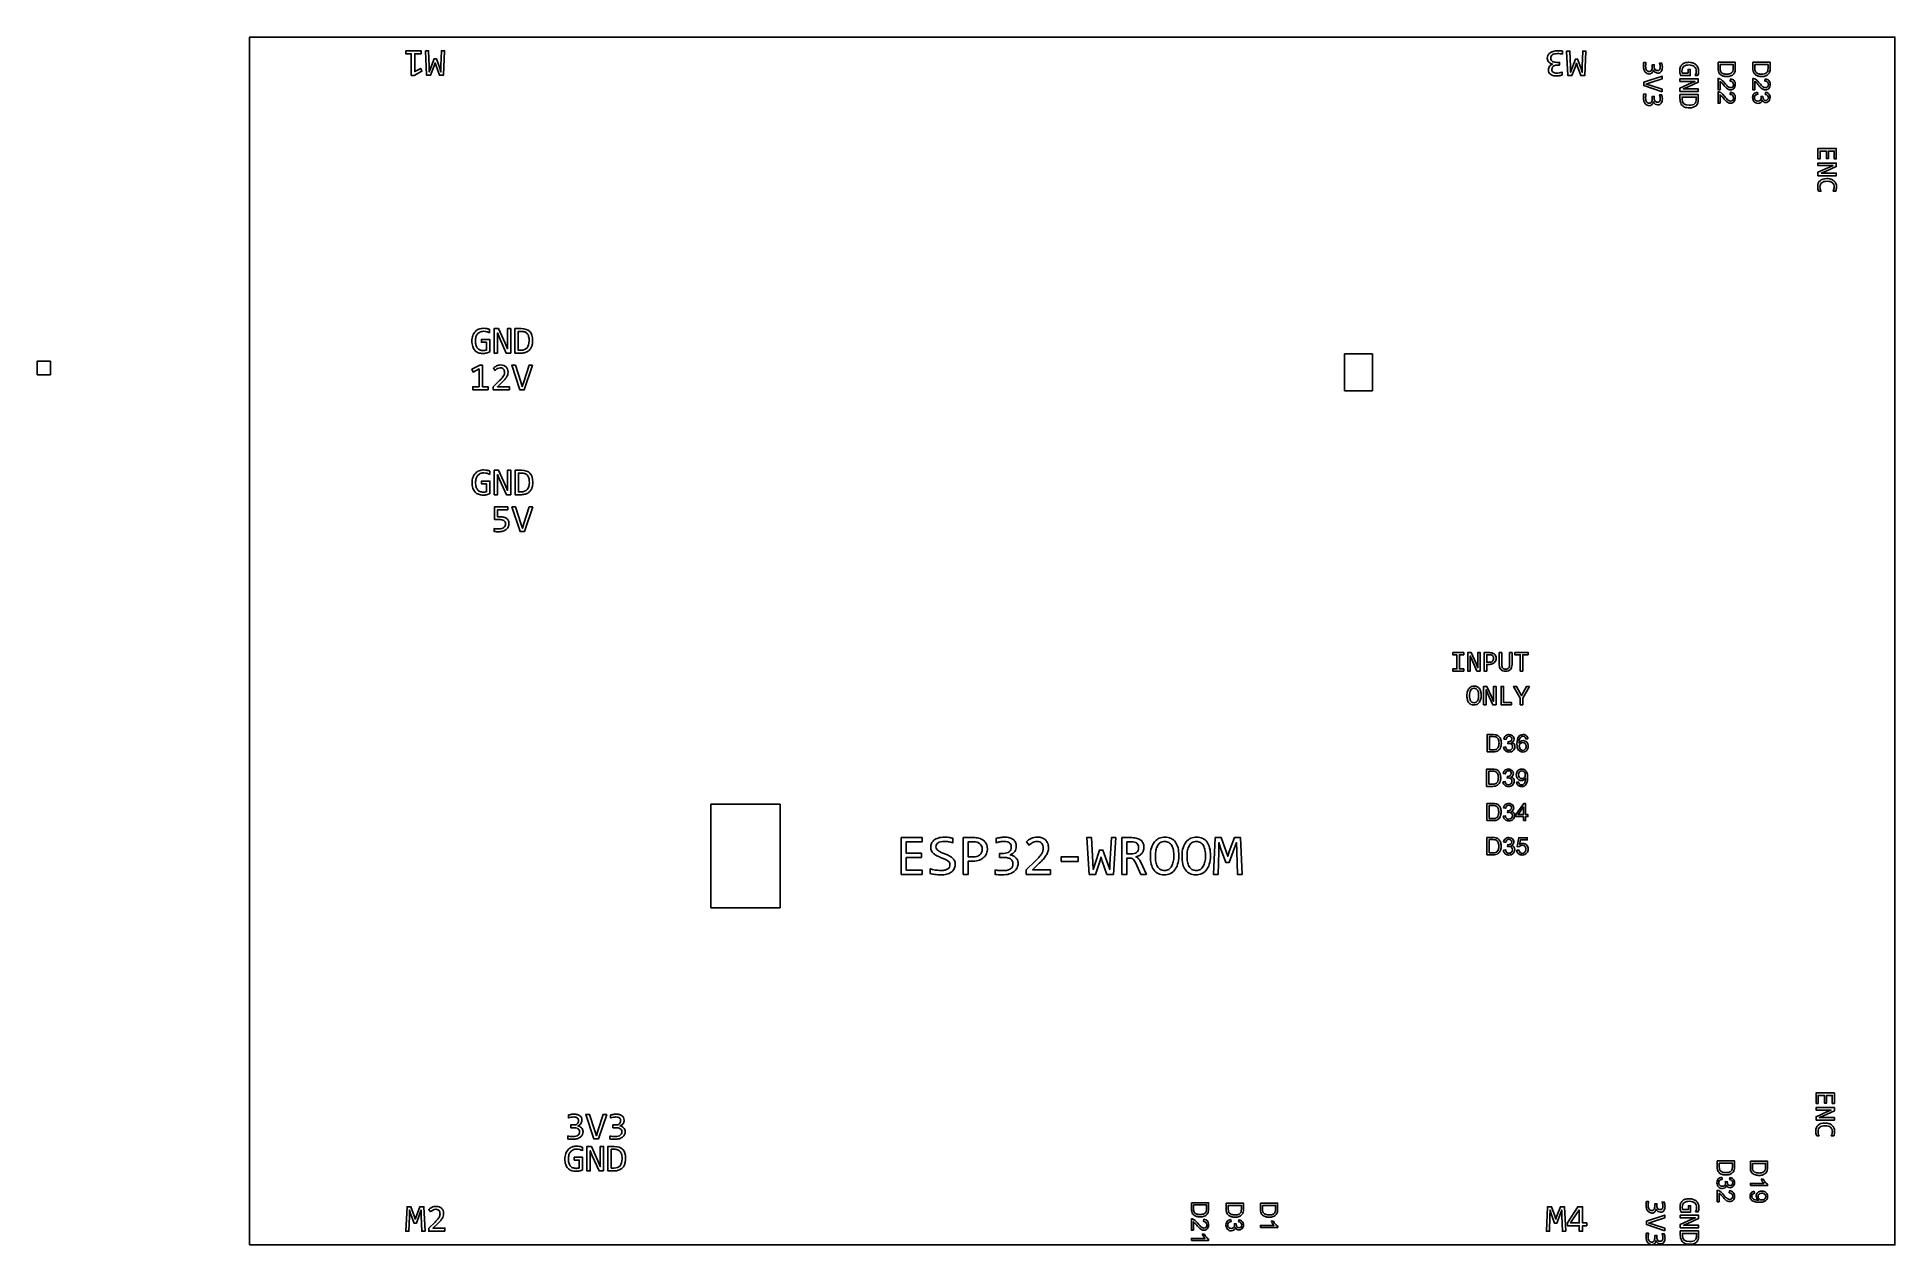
# Model space of a CAD drawing. Extents: x -3.55 to 1.83, y -0.93 to 2.57.
import ezdxf

# ---------------------------------------------------------------- set-up
doc = ezdxf.new("R2010")
doc.units = 0
doc.header["$MEASUREMENT"] = 0
doc.layers.add('LAYER_1', color=7, linetype='CONTINUOUS')

msp = doc.modelspace()

# ---------------------------------------------------------------- linework, layer by layer
at = {"layer": 'LAYER_1'}
for points in [[(-2.9308, -0.9252), (1.833, -0.9252), (1.833, 2.5716), (-2.9308, 2.5716), (-2.9308, -0.9252)], [(-3.5456, 1.594), (-3.5071, 1.594), (-3.5071, 1.6333), (-3.5456, 1.6333), (-3.5456, 1.594)], [(0.2396, 1.5479), (0.3205, 1.5479), (0.3205, 1.6544), (0.2396, 1.6544), (0.2396, 1.5479)], [(-1.5948, 0.0507), (-1.3948, 0.0507), (-1.3948, 0.3507), (-1.5948, 0.3507), (-1.5948, 0.0507)]]:
    msp.add_lwpolyline(points, close=True, dxfattribs=at)
for points, knots in [([(-2.4785, 2.5322), (-2.4785, 2.5322), (-2.4339, 2.5322), (-2.4339, 2.5322), (-2.4339, 2.5322), (-2.4339, 2.5234), (-2.4339, 2.5234), (-2.4339, 2.5234), (-2.4522, 2.5234), (-2.4522, 2.5234), (-2.4522, 2.5234), (-2.4522, 2.4717), (-2.4522, 2.4717), (-2.4522, 2.4717), (-2.4352, 2.4809), (-2.4352, 2.4809), (-2.4352, 2.4809), (-2.4317, 2.4729), (-2.4317, 2.4729), (-2.4317, 2.4729), (-2.4543, 2.461), (-2.4543, 2.461), (-2.4543, 2.461), (-2.4626, 2.461), (-2.4626, 2.461), (-2.4626, 2.461), (-2.4626, 2.5234), (-2.4626, 2.5234), (-2.4626, 2.5234), (-2.4785, 2.5234), (-2.4785, 2.5234), (-2.4785, 2.5234), (-2.4785, 2.5322), (-2.4785, 2.5322)], [0, 0, 0, 0, 0.090909, 0.090909, 0.090909, 0.181818, 0.181818, 0.181818, 0.272727, 0.272727, 0.272727, 0.363636, 0.363636, 0.363636, 0.454545, 0.454545, 0.454545, 0.545455, 0.545455, 0.545455, 0.636364, 0.636364, 0.636364, 0.727273, 0.727273, 0.727273, 0.818182, 0.818182, 0.818182, 0.909091, 0.909091, 0.909091, 1, 1, 1, 1]), ([(-2.4217, 2.5322), (-2.4217, 2.5322), (-2.4123, 2.5322), (-2.4123, 2.5322), (-2.4123, 2.5322), (-2.4109, 2.4879), (-2.4109, 2.4879), (-2.4109, 2.4879), (-2.4102, 2.471), (-2.4102, 2.471), (-2.4102, 2.471), (-2.407, 2.4809), (-2.407, 2.4809), (-2.407, 2.4809), (-2.3965, 2.5091), (-2.3965, 2.5091), (-2.3965, 2.5091), (-2.3898, 2.5091), (-2.3898, 2.5091), (-2.3898, 2.5091), (-2.3799, 2.4819), (-2.3799, 2.4819), (-2.3799, 2.4819), (-2.3766, 2.471), (-2.3766, 2.471), (-2.3766, 2.471), (-2.3764, 2.4887), (-2.3764, 2.4887), (-2.3764, 2.4887), (-2.3751, 2.5322), (-2.3751, 2.5322), (-2.3751, 2.5322), (-2.366, 2.5322), (-2.366, 2.5322), (-2.366, 2.5322), (-2.3695, 2.4613), (-2.3695, 2.4613), (-2.3695, 2.4613), (-2.3809, 2.4613), (-2.3809, 2.4613), (-2.3809, 2.4613), (-2.3905, 2.4881), (-2.3905, 2.4881), (-2.3905, 2.4881), (-2.3935, 2.4971), (-2.3935, 2.4971), (-2.3935, 2.4971), (-2.3965, 2.4881), (-2.3965, 2.4881), (-2.3965, 2.4881), (-2.4065, 2.4613), (-2.4065, 2.4613), (-2.4065, 2.4613), (-2.4183, 2.4613), (-2.4183, 2.4613), (-2.4183, 2.4613), (-2.4217, 2.5322), (-2.4217, 2.5322)], [0, 0, 0, 0, 0.052632, 0.052632, 0.052632, 0.105263, 0.105263, 0.105263, 0.157895, 0.157895, 0.157895, 0.210526, 0.210526, 0.210526, 0.263158, 0.263158, 0.263158, 0.315789, 0.315789, 0.315789, 0.368421, 0.368421, 0.368421, 0.421053, 0.421053, 0.421053, 0.473684, 0.473684, 0.473684, 0.526316, 0.526316, 0.526316, 0.578947, 0.578947, 0.578947, 0.631579, 0.631579, 0.631579, 0.684211, 0.684211, 0.684211, 0.736842, 0.736842, 0.736842, 0.789474, 0.789474, 0.789474, 0.842105, 0.842105, 0.842105, 0.894737, 0.894737, 0.894737, 0.947368, 0.947368, 0.947368, 1, 1, 1, 1]), ([(0.8267, 2.5096), (0.8267, 2.5128), (0.8273, 2.5157), (0.8286, 2.5184), (0.8299, 2.5211), (0.8318, 2.5235), (0.8343, 2.5256), (0.8368, 2.5276), (0.84, 2.5292), (0.8439, 2.5304), (0.8477, 2.5316), (0.8522, 2.5322), (0.8573, 2.5322), (0.8601, 2.5322), (0.8626, 2.5321), (0.8649, 2.5319), (0.8671, 2.5317), (0.8692, 2.5315), (0.8712, 2.5312), (0.8712, 2.5312), (0.8712, 2.5227), (0.8712, 2.5227), (0.8689, 2.5231), (0.8666, 2.5234), (0.8641, 2.5236), (0.8616, 2.5238), (0.859, 2.524), (0.8564, 2.524), (0.8529, 2.524), (0.8498, 2.5236), (0.8473, 2.523), (0.8448, 2.5224), (0.8428, 2.5215), (0.8412, 2.5203), (0.8396, 2.5191), (0.8384, 2.5176), (0.8377, 2.5159), (0.837, 2.5142), (0.8366, 2.5123), (0.8366, 2.5102), (0.8366, 2.5082), (0.837, 2.5065), (0.8379, 2.5051), (0.8388, 2.5036), (0.84, 2.5024), (0.8416, 2.5014), (0.8431, 2.5005), (0.845, 2.4997), (0.8472, 2.4993), (0.8494, 2.4988), (0.8518, 2.4985), (0.8544, 2.4985), (0.8544, 2.4985), (0.8625, 2.4985), (0.8625, 2.4985), (0.8625, 2.4985), (0.8625, 2.4907), (0.8625, 2.4907), (0.8625, 2.4907), (0.8543, 2.4907), (0.8543, 2.4907), (0.8521, 2.4907), (0.8502, 2.4905), (0.8484, 2.4899), (0.8467, 2.4893), (0.8452, 2.4885), (0.8439, 2.4875), (0.8427, 2.4864), (0.8417, 2.4851), (0.8411, 2.4836), (0.8404, 2.4821), (0.8401, 2.4803), (0.8401, 2.4784), (0.8401, 2.4746), (0.8412, 2.4718), (0.8435, 2.4701), (0.8458, 2.4684), (0.8493, 2.4675), (0.8537, 2.4675), (0.8561, 2.4675), (0.8586, 2.4678), (0.8611, 2.4682), (0.8637, 2.4687), (0.8664, 2.4694), (0.8693, 2.4703), (0.8693, 2.4703), (0.8693, 2.4621), (0.8693, 2.4621), (0.8681, 2.4616), (0.8667, 2.4612), (0.8653, 2.4609), (0.8639, 2.4606), (0.8626, 2.4603), (0.8612, 2.46), (0.8598, 2.4598), (0.8584, 2.4596), (0.857, 2.4595), (0.8556, 2.4593), (0.8543, 2.4593), (0.8531, 2.4593), (0.8493, 2.4593), (0.846, 2.4597), (0.8431, 2.4605), (0.8403, 2.4613), (0.8379, 2.4625), (0.836, 2.464), (0.8341, 2.4655), (0.8326, 2.4674), (0.8316, 2.4695), (0.8306, 2.4717), (0.8302, 2.4741), (0.8302, 2.4769), (0.8302, 2.4809), (0.8312, 2.4843), (0.8333, 2.4871), (0.8354, 2.4898), (0.8382, 2.492), (0.8418, 2.4936), (0.84, 2.4939), (0.8382, 2.4945), (0.8364, 2.4953), (0.8346, 2.4962), (0.833, 2.4973), (0.8315, 2.4987), (0.8301, 2.5001), (0.8289, 2.5017), (0.8281, 2.5035), (0.8272, 2.5053), (0.8267, 2.5074), (0.8267, 2.5096)], [0, 0, 0, 0, 0.023256, 0.023256, 0.023256, 0.046512, 0.046512, 0.046512, 0.069767, 0.069767, 0.069767, 0.093023, 0.093023, 0.093023, 0.116279, 0.116279, 0.116279, 0.139535, 0.139535, 0.139535, 0.162791, 0.162791, 0.162791, 0.186047, 0.186047, 0.186047, 0.209302, 0.209302, 0.209302, 0.232558, 0.232558, 0.232558, 0.255814, 0.255814, 0.255814, 0.27907, 0.27907, 0.27907, 0.302326, 0.302326, 0.302326, 0.325581, 0.325581, 0.325581, 0.348837, 0.348837, 0.348837, 0.372093, 0.372093, 0.372093, 0.395349, 0.395349, 0.395349, 0.418605, 0.418605, 0.418605, 0.44186, 0.44186, 0.44186, 0.465116, 0.465116, 0.465116, 0.488372, 0.488372, 0.488372, 0.511628, 0.511628, 0.511628, 0.534884, 0.534884, 0.534884, 0.55814, 0.55814, 0.55814, 0.581395, 0.581395, 0.581395, 0.604651, 0.604651, 0.604651, 0.627907, 0.627907, 0.627907, 0.651163, 0.651163, 0.651163, 0.674419, 0.674419, 0.674419, 0.697674, 0.697674, 0.697674, 0.72093, 0.72093, 0.72093, 0.744186, 0.744186, 0.744186, 0.767442, 0.767442, 0.767442, 0.790698, 0.790698, 0.790698, 0.813953, 0.813953, 0.813953, 0.837209, 0.837209, 0.837209, 0.860465, 0.860465, 0.860465, 0.883721, 0.883721, 0.883721, 0.906977, 0.906977, 0.906977, 0.930233, 0.930233, 0.930233, 0.953488, 0.953488, 0.953488, 0.976744, 0.976744, 0.976744, 1, 1, 1, 1]), ([(0.8827, 2.5312), (0.8827, 2.5312), (0.8921, 2.5312), (0.8921, 2.5312), (0.8921, 2.5312), (0.8936, 2.4869), (0.8936, 2.4869), (0.8936, 2.4869), (0.8942, 2.47), (0.8942, 2.47), (0.8942, 2.47), (0.8975, 2.4798), (0.8975, 2.4798), (0.8975, 2.4798), (0.9079, 2.5081), (0.9079, 2.5081), (0.9079, 2.5081), (0.9146, 2.5081), (0.9146, 2.5081), (0.9146, 2.5081), (0.9246, 2.4809), (0.9246, 2.4809), (0.9246, 2.4809), (0.9279, 2.47), (0.9279, 2.47), (0.9279, 2.47), (0.9281, 2.4876), (0.9281, 2.4876), (0.9281, 2.4876), (0.9294, 2.5312), (0.9294, 2.5312), (0.9294, 2.5312), (0.9385, 2.5312), (0.9385, 2.5312), (0.9385, 2.5312), (0.935, 2.4603), (0.935, 2.4603), (0.935, 2.4603), (0.9235, 2.4603), (0.9235, 2.4603), (0.9235, 2.4603), (0.914, 2.487), (0.914, 2.487), (0.914, 2.487), (0.9109, 2.4961), (0.9109, 2.4961), (0.9109, 2.4961), (0.9079, 2.487), (0.9079, 2.487), (0.9079, 2.487), (0.8979, 2.4603), (0.8979, 2.4603), (0.8979, 2.4603), (0.8862, 2.4603), (0.8862, 2.4603), (0.8862, 2.4603), (0.8827, 2.5312), (0.8827, 2.5312)], [0, 0, 0, 0, 0.052632, 0.052632, 0.052632, 0.105263, 0.105263, 0.105263, 0.157895, 0.157895, 0.157895, 0.210526, 0.210526, 0.210526, 0.263158, 0.263158, 0.263158, 0.315789, 0.315789, 0.315789, 0.368421, 0.368421, 0.368421, 0.421053, 0.421053, 0.421053, 0.473684, 0.473684, 0.473684, 0.526316, 0.526316, 0.526316, 0.578947, 0.578947, 0.578947, 0.631579, 0.631579, 0.631579, 0.684211, 0.684211, 0.684211, 0.736842, 0.736842, 0.736842, 0.789474, 0.789474, 0.789474, 0.842105, 0.842105, 0.842105, 0.894737, 0.894737, 0.894737, 0.947368, 0.947368, 0.947368, 1, 1, 1, 1]), ([(1.1221, 2.4648), (1.1198, 2.4648), (1.1176, 2.4652), (1.1155, 2.4662), (1.1135, 2.4671), (1.1117, 2.4686), (1.1101, 2.4705), (1.1086, 2.4724), (1.1074, 2.4748), (1.1065, 2.4776), (1.1056, 2.4805), (1.1052, 2.4838), (1.1052, 2.4877), (1.1052, 2.4898), (1.1053, 2.4917), (1.1054, 2.4934), (1.1055, 2.4951), (1.1057, 2.4966), (1.1059, 2.4981), (1.1059, 2.4981), (1.1123, 2.4981), (1.1123, 2.4981), (1.112, 2.4964), (1.1118, 2.4946), (1.1116, 2.4928), (1.1114, 2.4909), (1.1114, 2.489), (1.1114, 2.487), (1.1114, 2.4844), (1.1116, 2.4821), (1.1121, 2.4802), (1.1125, 2.4783), (1.1132, 2.4768), (1.1141, 2.4756), (1.115, 2.4744), (1.1161, 2.4735), (1.1174, 2.473), (1.1186, 2.4725), (1.1201, 2.4722), (1.1217, 2.4722), (1.1232, 2.4722), (1.1244, 2.4725), (1.1255, 2.4732), (1.1266, 2.4738), (1.1275, 2.4747), (1.1282, 2.4759), (1.129, 2.4771), (1.1295, 2.4785), (1.1299, 2.4801), (1.1303, 2.4818), (1.1304, 2.4836), (1.1304, 2.4855), (1.1304, 2.4855), (1.1304, 2.4916), (1.1304, 2.4916), (1.1304, 2.4916), (1.1363, 2.4916), (1.1363, 2.4916), (1.1363, 2.4916), (1.1363, 2.4854), (1.1363, 2.4854), (1.1363, 2.4838), (1.1365, 2.4824), (1.1369, 2.4811), (1.1373, 2.4798), (1.1379, 2.4786), (1.1387, 2.4777), (1.1395, 2.4767), (1.1405, 2.476), (1.1416, 2.4755), (1.1428, 2.475), (1.1441, 2.4748), (1.1455, 2.4748), (1.1484, 2.4748), (1.1504, 2.4756), (1.1517, 2.4774), (1.153, 2.4791), (1.1537, 2.4817), (1.1537, 2.485), (1.1537, 2.4868), (1.1535, 2.4887), (1.1532, 2.4906), (1.1528, 2.4925), (1.1523, 2.4945), (1.1516, 2.4967), (1.1516, 2.4967), (1.1578, 2.4967), (1.1578, 2.4967), (1.1581, 2.4958), (1.1584, 2.4948), (1.1586, 2.4937), (1.1589, 2.4927), (1.1591, 2.4916), (1.1593, 2.4906), (1.1595, 2.4896), (1.1596, 2.4885), (1.1597, 2.4875), (1.1598, 2.4865), (1.1599, 2.4855), (1.1599, 2.4845), (1.1599, 2.4817), (1.1596, 2.4792), (1.1589, 2.4771), (1.1583, 2.4749), (1.1575, 2.4731), (1.1563, 2.4717), (1.1552, 2.4703), (1.1538, 2.4692), (1.1522, 2.4684), (1.1505, 2.4677), (1.1487, 2.4673), (1.1467, 2.4673), (1.1436, 2.4673), (1.1411, 2.4681), (1.139, 2.4697), (1.137, 2.4713), (1.1353, 2.4734), (1.1341, 2.4761), (1.1339, 2.4747), (1.1335, 2.4733), (1.1328, 2.472), (1.1322, 2.4707), (1.1313, 2.4694), (1.1303, 2.4684), (1.1293, 2.4673), (1.1281, 2.4664), (1.1267, 2.4658), (1.1253, 2.4651), (1.1238, 2.4648), (1.1221, 2.4648)], [0, 0, 0, 0, 0.023256, 0.023256, 0.023256, 0.046512, 0.046512, 0.046512, 0.069767, 0.069767, 0.069767, 0.093023, 0.093023, 0.093023, 0.116279, 0.116279, 0.116279, 0.139535, 0.139535, 0.139535, 0.162791, 0.162791, 0.162791, 0.186047, 0.186047, 0.186047, 0.209302, 0.209302, 0.209302, 0.232558, 0.232558, 0.232558, 0.255814, 0.255814, 0.255814, 0.27907, 0.27907, 0.27907, 0.302326, 0.302326, 0.302326, 0.325581, 0.325581, 0.325581, 0.348837, 0.348837, 0.348837, 0.372093, 0.372093, 0.372093, 0.395349, 0.395349, 0.395349, 0.418605, 0.418605, 0.418605, 0.44186, 0.44186, 0.44186, 0.465116, 0.465116, 0.465116, 0.488372, 0.488372, 0.488372, 0.511628, 0.511628, 0.511628, 0.534884, 0.534884, 0.534884, 0.55814, 0.55814, 0.55814, 0.581395, 0.581395, 0.581395, 0.604651, 0.604651, 0.604651, 0.627907, 0.627907, 0.627907, 0.651163, 0.651163, 0.651163, 0.674419, 0.674419, 0.674419, 0.697674, 0.697674, 0.697674, 0.72093, 0.72093, 0.72093, 0.744186, 0.744186, 0.744186, 0.767442, 0.767442, 0.767442, 0.790698, 0.790698, 0.790698, 0.813953, 0.813953, 0.813953, 0.837209, 0.837209, 0.837209, 0.860465, 0.860465, 0.860465, 0.883721, 0.883721, 0.883721, 0.906977, 0.906977, 0.906977, 0.930233, 0.930233, 0.930233, 0.953488, 0.953488, 0.953488, 0.976744, 0.976744, 0.976744, 1, 1, 1, 1]), ([(1.2549, 2.4604), (1.2559, 2.4624), (1.2567, 2.4644), (1.2573, 2.4665), (1.2579, 2.4686), (1.2582, 2.4709), (1.2582, 2.4733), (1.2582, 2.4762), (1.2577, 2.4787), (1.2567, 2.4809), (1.2557, 2.4831), (1.2543, 2.4849), (1.2524, 2.4864), (1.2506, 2.4879), (1.2484, 2.4891), (1.2458, 2.4899), (1.2433, 2.4907), (1.2404, 2.4911), (1.2373, 2.4911), (1.234, 2.4911), (1.2311, 2.4908), (1.2285, 2.4901), (1.226, 2.4895), (1.2238, 2.4884), (1.222, 2.4871), (1.2202, 2.4857), (1.2188, 2.4839), (1.2179, 2.4817), (1.2169, 2.4796), (1.2165, 2.477), (1.2165, 2.474), (1.2165, 2.4735), (1.2165, 2.4729), (1.2165, 2.4723), (1.2166, 2.4717), (1.2167, 2.4711), (1.2168, 2.4705), (1.2169, 2.4699), (1.217, 2.4694), (1.2171, 2.4688), (1.2172, 2.4683), (1.2174, 2.4678), (1.2176, 2.4673), (1.2176, 2.4673), (1.2345, 2.4673), (1.2345, 2.4673), (1.2345, 2.4673), (1.2345, 2.4782), (1.2345, 2.4782), (1.2345, 2.4782), (1.2405, 2.4782), (1.2405, 2.4782), (1.2405, 2.4782), (1.2405, 2.4602), (1.2405, 2.4602), (1.2405, 2.4602), (1.2133, 2.4602), (1.2133, 2.4602), (1.2127, 2.4613), (1.2123, 2.4625), (1.2119, 2.4637), (1.2115, 2.4649), (1.2111, 2.4662), (1.2109, 2.4675), (1.2106, 2.4688), (1.2104, 2.47), (1.2102, 2.4713), (1.2101, 2.4726), (1.21, 2.4738), (1.21, 2.475), (1.21, 2.4786), (1.2106, 2.4819), (1.2117, 2.4848), (1.2129, 2.4878), (1.2146, 2.4902), (1.2168, 2.4923), (1.2191, 2.4943), (1.2218, 2.4959), (1.2252, 2.497), (1.2285, 2.4981), (1.2324, 2.4987), (1.2368, 2.4987), (1.2411, 2.4987), (1.2451, 2.4981), (1.2485, 2.4968), (1.252, 2.4956), (1.2549, 2.4939), (1.2573, 2.4917), (1.2597, 2.4895), (1.2616, 2.4868), (1.2628, 2.4837), (1.2641, 2.4806), (1.2647, 2.4772), (1.2647, 2.4734), (1.2647, 2.4711), (1.2645, 2.4688), (1.2641, 2.4666), (1.2636, 2.4645), (1.263, 2.4624), (1.262, 2.4604), (1.262, 2.4604), (1.2549, 2.4604), (1.2549, 2.4604)], [0, 0, 0, 0, 0.029412, 0.029412, 0.029412, 0.058824, 0.058824, 0.058824, 0.088235, 0.088235, 0.088235, 0.117647, 0.117647, 0.117647, 0.147059, 0.147059, 0.147059, 0.176471, 0.176471, 0.176471, 0.205882, 0.205882, 0.205882, 0.235294, 0.235294, 0.235294, 0.264706, 0.264706, 0.264706, 0.294118, 0.294118, 0.294118, 0.323529, 0.323529, 0.323529, 0.352941, 0.352941, 0.352941, 0.382353, 0.382353, 0.382353, 0.411765, 0.411765, 0.411765, 0.441176, 0.441176, 0.441176, 0.470588, 0.470588, 0.470588, 0.5, 0.5, 0.5, 0.529412, 0.529412, 0.529412, 0.558824, 0.558824, 0.558824, 0.588235, 0.588235, 0.588235, 0.617647, 0.617647, 0.617647, 0.647059, 0.647059, 0.647059, 0.676471, 0.676471, 0.676471, 0.705882, 0.705882, 0.705882, 0.735294, 0.735294, 0.735294, 0.764706, 0.764706, 0.764706, 0.794118, 0.794118, 0.794118, 0.823529, 0.823529, 0.823529, 0.852941, 0.852941, 0.852941, 0.882353, 0.882353, 0.882353, 0.911765, 0.911765, 0.911765, 0.941176, 0.941176, 0.941176, 0.970588, 0.970588, 0.970588, 1, 1, 1, 1]), ([(1.3212, 2.4987), (1.3212, 2.4987), (1.3709, 2.4987), (1.3709, 2.4987), (1.3709, 2.4987), (1.3709, 2.4815), (1.3709, 2.4815), (1.3709, 2.4777), (1.3706, 2.4747), (1.3702, 2.4727), (1.3695, 2.4698), (1.3683, 2.4674), (1.3666, 2.4654), (1.3644, 2.4628), (1.3616, 2.4608), (1.3581, 2.4595), (1.3547, 2.4582), (1.3507, 2.4576), (1.3463, 2.4576), (1.3425, 2.4576), (1.3392, 2.458), (1.3363, 2.4589), (1.3333, 2.4598), (1.3309, 2.4609), (1.329, 2.4623), (1.3271, 2.4637), (1.3256, 2.4652), (1.3245, 2.4668), (1.3234, 2.4684), (1.3226, 2.4704), (1.322, 2.4727), (1.3214, 2.4751), (1.3212, 2.4777), (1.3212, 2.4807), (1.3212, 2.4807), (1.3212, 2.4987), (1.3212, 2.4987)], [0, 0, 0, 0, 0.083333, 0.083333, 0.083333, 0.166667, 0.166667, 0.166667, 0.25, 0.25, 0.25, 0.333333, 0.333333, 0.333333, 0.416667, 0.416667, 0.416667, 0.5, 0.5, 0.5, 0.583333, 0.583333, 0.583333, 0.666667, 0.666667, 0.666667, 0.75, 0.75, 0.75, 0.833333, 0.833333, 0.833333, 0.916667, 0.916667, 0.916667, 1, 1, 1, 1]), ([(1.327, 2.4921), (1.327, 2.4921), (1.327, 2.4815), (1.327, 2.4815), (1.327, 2.4782), (1.3273, 2.4756), (1.3279, 2.4738), (1.3285, 2.4719), (1.3294, 2.4704), (1.3305, 2.4693), (1.332, 2.4678), (1.3342, 2.4665), (1.3368, 2.4657), (1.3394, 2.4648), (1.3426, 2.4644), (1.3464, 2.4644), (1.3516, 2.4644), (1.3556, 2.4652), (1.3584, 2.4669), (1.3612, 2.4686), (1.3631, 2.4707), (1.364, 2.4731), (1.3647, 2.4749), (1.365, 2.4777), (1.365, 2.4816), (1.365, 2.4816), (1.365, 2.4921), (1.365, 2.4921), (1.365, 2.4921), (1.327, 2.4921), (1.327, 2.4921)], [0, 0, 0, 0, 0.1, 0.1, 0.1, 0.2, 0.2, 0.2, 0.3, 0.3, 0.3, 0.4, 0.4, 0.4, 0.5, 0.5, 0.5, 0.6, 0.6, 0.6, 0.7, 0.7, 0.7, 0.8, 0.8, 0.8, 0.9, 0.9, 0.9, 1, 1, 1, 1]), ([(1.422, 2.4987), (1.422, 2.4987), (1.4717, 2.4987), (1.4717, 2.4987), (1.4717, 2.4987), (1.4717, 2.4815), (1.4717, 2.4815), (1.4717, 2.4777), (1.4715, 2.4747), (1.471, 2.4727), (1.4704, 2.4698), (1.4692, 2.4674), (1.4675, 2.4654), (1.4652, 2.4628), (1.4624, 2.4608), (1.459, 2.4595), (1.4555, 2.4582), (1.4516, 2.4576), (1.4471, 2.4576), (1.4434, 2.4576), (1.44, 2.458), (1.4371, 2.4589), (1.4342, 2.4598), (1.4318, 2.4609), (1.4299, 2.4623), (1.4279, 2.4637), (1.4264, 2.4652), (1.4254, 2.4668), (1.4243, 2.4684), (1.4234, 2.4704), (1.4229, 2.4727), (1.4223, 2.4751), (1.422, 2.4777), (1.422, 2.4807), (1.422, 2.4807), (1.422, 2.4987), (1.422, 2.4987)], [0, 0, 0, 0, 0.083333, 0.083333, 0.083333, 0.166667, 0.166667, 0.166667, 0.25, 0.25, 0.25, 0.333333, 0.333333, 0.333333, 0.416667, 0.416667, 0.416667, 0.5, 0.5, 0.5, 0.583333, 0.583333, 0.583333, 0.666667, 0.666667, 0.666667, 0.75, 0.75, 0.75, 0.833333, 0.833333, 0.833333, 0.916667, 0.916667, 0.916667, 1, 1, 1, 1]), ([(1.4278, 2.4921), (1.4278, 2.4921), (1.4278, 2.4815), (1.4278, 2.4815), (1.4278, 2.4782), (1.4281, 2.4756), (1.4288, 2.4738), (1.4294, 2.4719), (1.4302, 2.4704), (1.4313, 2.4693), (1.4329, 2.4678), (1.435, 2.4665), (1.4376, 2.4657), (1.4403, 2.4648), (1.4435, 2.4644), (1.4472, 2.4644), (1.4524, 2.4644), (1.4565, 2.4652), (1.4593, 2.4669), (1.4621, 2.4686), (1.4639, 2.4707), (1.4649, 2.4731), (1.4656, 2.4749), (1.4659, 2.4777), (1.4659, 2.4816), (1.4659, 2.4816), (1.4659, 2.4921), (1.4659, 2.4921), (1.4659, 2.4921), (1.4278, 2.4921), (1.4278, 2.4921)], [0, 0, 0, 0, 0.1, 0.1, 0.1, 0.2, 0.2, 0.2, 0.3, 0.3, 0.3, 0.4, 0.4, 0.4, 0.5, 0.5, 0.5, 0.6, 0.6, 0.6, 0.7, 0.7, 0.7, 0.8, 0.8, 0.8, 0.9, 0.9, 0.9, 1, 1, 1, 1]), ([(1.1591, 2.4133), (1.1591, 2.4133), (1.1059, 2.4314), (1.1059, 2.4314), (1.1059, 2.4314), (1.1059, 2.4412), (1.1059, 2.4412), (1.1059, 2.4412), (1.1591, 2.4588), (1.1591, 2.4588), (1.1591, 2.4588), (1.1591, 2.4506), (1.1591, 2.4506), (1.1591, 2.4506), (1.1233, 2.4392), (1.1233, 2.4392), (1.1233, 2.4392), (1.1128, 2.4359), (1.1128, 2.4359), (1.1128, 2.4359), (1.1233, 2.4326), (1.1233, 2.4326), (1.1233, 2.4326), (1.1591, 2.4211), (1.1591, 2.4211), (1.1591, 2.4211), (1.1591, 2.4133), (1.1591, 2.4133)], [0, 0, 0, 0, 0.111111, 0.111111, 0.111111, 0.222222, 0.222222, 0.222222, 0.333333, 0.333333, 0.333333, 0.444444, 0.444444, 0.444444, 0.555556, 0.555556, 0.555556, 0.666667, 0.666667, 0.666667, 0.777778, 0.777778, 0.777778, 0.888889, 0.888889, 0.888889, 1, 1, 1, 1]), ([(1.2108, 2.4145), (1.2108, 2.4145), (1.2108, 2.4243), (1.2108, 2.4243), (1.2108, 2.4243), (1.244, 2.4391), (1.244, 2.4391), (1.244, 2.4391), (1.2546, 2.4434), (1.2546, 2.4434), (1.2546, 2.4434), (1.2278, 2.4434), (1.2278, 2.4434), (1.2278, 2.4434), (1.2108, 2.4434), (1.2108, 2.4434), (1.2108, 2.4434), (1.2108, 2.4507), (1.2108, 2.4507), (1.2108, 2.4507), (1.264, 2.4507), (1.264, 2.4507), (1.264, 2.4507), (1.264, 2.441), (1.264, 2.441), (1.264, 2.441), (1.2325, 2.4269), (1.2325, 2.4269), (1.2325, 2.4269), (1.2204, 2.4218), (1.2204, 2.4218), (1.2204, 2.4218), (1.2489, 2.4218), (1.2489, 2.4218), (1.2489, 2.4218), (1.264, 2.4218), (1.264, 2.4218), (1.264, 2.4218), (1.264, 2.4145), (1.264, 2.4145), (1.264, 2.4145), (1.2108, 2.4145), (1.2108, 2.4145)], [0, 0, 0, 0, 0.071429, 0.071429, 0.071429, 0.142857, 0.142857, 0.142857, 0.214286, 0.214286, 0.214286, 0.285714, 0.285714, 0.285714, 0.357143, 0.357143, 0.357143, 0.428571, 0.428571, 0.428571, 0.5, 0.5, 0.5, 0.571429, 0.571429, 0.571429, 0.642857, 0.642857, 0.642857, 0.714286, 0.714286, 0.714286, 0.785714, 0.785714, 0.785714, 0.857143, 0.857143, 0.857143, 0.928571, 0.928571, 0.928571, 1, 1, 1, 1]), ([(1.327, 2.4189), (1.327, 2.4189), (1.3212, 2.4189), (1.3212, 2.4189), (1.3212, 2.4189), (1.3212, 2.4519), (1.3212, 2.4519), (1.3226, 2.4519), (1.324, 2.4517), (1.3254, 2.4511), (1.3276, 2.4503), (1.3299, 2.4489), (1.332, 2.4471), (1.3342, 2.4452), (1.3367, 2.4425), (1.3395, 2.4391), (1.3439, 2.4337), (1.3475, 2.43), (1.35, 2.4281), (1.3526, 2.4262), (1.3551, 2.4253), (1.3574, 2.4253), (1.3598, 2.4253), (1.3619, 2.4261), (1.3635, 2.4279), (1.3652, 2.4296), (1.366, 2.4319), (1.366, 2.4347), (1.366, 2.4376), (1.3651, 2.44), (1.3634, 2.4417), (1.3616, 2.4435), (1.3592, 2.4444), (1.3561, 2.4444), (1.3561, 2.4444), (1.3567, 2.4507), (1.3567, 2.4507), (1.3614, 2.4502), (1.365, 2.4486), (1.3674, 2.4458), (1.3699, 2.443), (1.3711, 2.4392), (1.3711, 2.4345), (1.3711, 2.4297), (1.3698, 2.426), (1.3671, 2.4232), (1.3645, 2.4204), (1.3612, 2.419), (1.3573, 2.419), (1.3553, 2.419), (1.3533, 2.4194), (1.3514, 2.4202), (1.3495, 2.421), (1.3474, 2.4224), (1.3453, 2.4243), (1.3432, 2.4262), (1.3403, 2.4293), (1.3366, 2.4337), (1.3335, 2.4374), (1.3314, 2.4397), (1.3303, 2.4408), (1.3292, 2.4418), (1.3281, 2.4427), (1.327, 2.4433), (1.327, 2.4433), (1.327, 2.4189), (1.327, 2.4189)], [0, 0, 0, 0, 0.045455, 0.045455, 0.045455, 0.090909, 0.090909, 0.090909, 0.136364, 0.136364, 0.136364, 0.181818, 0.181818, 0.181818, 0.227273, 0.227273, 0.227273, 0.272727, 0.272727, 0.272727, 0.318182, 0.318182, 0.318182, 0.363636, 0.363636, 0.363636, 0.409091, 0.409091, 0.409091, 0.454545, 0.454545, 0.454545, 0.5, 0.5, 0.5, 0.545455, 0.545455, 0.545455, 0.590909, 0.590909, 0.590909, 0.636364, 0.636364, 0.636364, 0.681818, 0.681818, 0.681818, 0.727273, 0.727273, 0.727273, 0.772727, 0.772727, 0.772727, 0.818182, 0.818182, 0.818182, 0.863636, 0.863636, 0.863636, 0.909091, 0.909091, 0.909091, 0.954545, 0.954545, 0.954545, 1, 1, 1, 1]), ([(1.4278, 2.4189), (1.4278, 2.4189), (1.422, 2.4189), (1.422, 2.4189), (1.422, 2.4189), (1.422, 2.4519), (1.422, 2.4519), (1.4235, 2.4519), (1.4249, 2.4517), (1.4263, 2.4511), (1.4285, 2.4503), (1.4307, 2.4489), (1.4329, 2.4471), (1.435, 2.4452), (1.4375, 2.4425), (1.4404, 2.4391), (1.4448, 2.4337), (1.4483, 2.43), (1.4509, 2.4281), (1.4535, 2.4262), (1.4559, 2.4253), (1.4583, 2.4253), (1.4607, 2.4253), (1.4627, 2.4261), (1.4644, 2.4279), (1.466, 2.4296), (1.4669, 2.4319), (1.4669, 2.4347), (1.4669, 2.4376), (1.466, 2.44), (1.4642, 2.4417), (1.4625, 2.4435), (1.4601, 2.4444), (1.4569, 2.4444), (1.4569, 2.4444), (1.4576, 2.4507), (1.4576, 2.4507), (1.4622, 2.4502), (1.4658, 2.4486), (1.4683, 2.4458), (1.4707, 2.443), (1.4719, 2.4392), (1.4719, 2.4345), (1.4719, 2.4297), (1.4706, 2.426), (1.468, 2.4232), (1.4653, 2.4204), (1.462, 2.419), (1.4581, 2.419), (1.4561, 2.419), (1.4542, 2.4194), (1.4523, 2.4202), (1.4503, 2.421), (1.4483, 2.4224), (1.4462, 2.4243), (1.444, 2.4262), (1.4411, 2.4293), (1.4374, 2.4337), (1.4343, 2.4374), (1.4323, 2.4397), (1.4311, 2.4408), (1.4301, 2.4418), (1.429, 2.4427), (1.4278, 2.4433), (1.4278, 2.4433), (1.4278, 2.4189), (1.4278, 2.4189)], [0, 0, 0, 0, 0.045455, 0.045455, 0.045455, 0.090909, 0.090909, 0.090909, 0.136364, 0.136364, 0.136364, 0.181818, 0.181818, 0.181818, 0.227273, 0.227273, 0.227273, 0.272727, 0.272727, 0.272727, 0.318182, 0.318182, 0.318182, 0.363636, 0.363636, 0.363636, 0.409091, 0.409091, 0.409091, 0.454545, 0.454545, 0.454545, 0.5, 0.5, 0.5, 0.545455, 0.545455, 0.545455, 0.590909, 0.590909, 0.590909, 0.636364, 0.636364, 0.636364, 0.681818, 0.681818, 0.681818, 0.727273, 0.727273, 0.727273, 0.772727, 0.772727, 0.772727, 0.818182, 0.818182, 0.818182, 0.863636, 0.863636, 0.863636, 0.909091, 0.909091, 0.909091, 0.954545, 0.954545, 0.954545, 1, 1, 1, 1]), ([(1.1221, 2.3731), (1.1198, 2.3731), (1.1176, 2.3736), (1.1155, 2.3746), (1.1135, 2.3755), (1.1117, 2.3769), (1.1101, 2.3788), (1.1086, 2.3807), (1.1074, 2.3831), (1.1065, 2.386), (1.1056, 2.3889), (1.1052, 2.3922), (1.1052, 2.396), (1.1052, 2.3982), (1.1053, 2.4001), (1.1054, 2.4017), (1.1055, 2.4034), (1.1057, 2.405), (1.1059, 2.4065), (1.1059, 2.4065), (1.1123, 2.4065), (1.1123, 2.4065), (1.112, 2.4048), (1.1118, 2.403), (1.1116, 2.4011), (1.1114, 2.3993), (1.1114, 2.3974), (1.1114, 2.3954), (1.1114, 2.3927), (1.1116, 2.3905), (1.1121, 2.3886), (1.1125, 2.3867), (1.1132, 2.3852), (1.1141, 2.384), (1.115, 2.3828), (1.1161, 2.3819), (1.1174, 2.3814), (1.1186, 2.3808), (1.1201, 2.3805), (1.1217, 2.3805), (1.1232, 2.3805), (1.1244, 2.3809), (1.1255, 2.3815), (1.1266, 2.3822), (1.1275, 2.3831), (1.1282, 2.3843), (1.129, 2.3854), (1.1295, 2.3869), (1.1299, 2.3885), (1.1303, 2.3901), (1.1304, 2.3919), (1.1304, 2.3939), (1.1304, 2.3939), (1.1304, 2.4), (1.1304, 2.4), (1.1304, 2.4), (1.1363, 2.4), (1.1363, 2.4), (1.1363, 2.4), (1.1363, 2.3938), (1.1363, 2.3938), (1.1363, 2.3922), (1.1365, 2.3907), (1.1369, 2.3894), (1.1373, 2.3881), (1.1379, 2.387), (1.1387, 2.386), (1.1395, 2.3851), (1.1405, 2.3844), (1.1416, 2.3839), (1.1428, 2.3834), (1.1441, 2.3831), (1.1455, 2.3831), (1.1484, 2.3831), (1.1504, 2.384), (1.1517, 2.3857), (1.153, 2.3875), (1.1537, 2.39), (1.1537, 2.3934), (1.1537, 2.3952), (1.1535, 2.397), (1.1532, 2.3989), (1.1528, 2.4008), (1.1523, 2.4029), (1.1516, 2.405), (1.1516, 2.405), (1.1578, 2.405), (1.1578, 2.405), (1.1581, 2.4041), (1.1584, 2.4031), (1.1586, 2.4021), (1.1589, 2.401), (1.1591, 2.4), (1.1593, 2.399), (1.1595, 2.3979), (1.1596, 2.3969), (1.1597, 2.3959), (1.1598, 2.3948), (1.1599, 2.3938), (1.1599, 2.3929), (1.1599, 2.3901), (1.1596, 2.3876), (1.1589, 2.3854), (1.1583, 2.3833), (1.1575, 2.3815), (1.1563, 2.3801), (1.1552, 2.3786), (1.1538, 2.3775), (1.1522, 2.3768), (1.1505, 2.3761), (1.1487, 2.3757), (1.1467, 2.3757), (1.1436, 2.3757), (1.1411, 2.3765), (1.139, 2.378), (1.137, 2.3796), (1.1353, 2.3818), (1.1341, 2.3845), (1.1339, 2.3831), (1.1335, 2.3817), (1.1328, 2.3804), (1.1322, 2.379), (1.1313, 2.3778), (1.1303, 2.3767), (1.1293, 2.3757), (1.1281, 2.3748), (1.1267, 2.3741), (1.1253, 2.3735), (1.1238, 2.3731), (1.1221, 2.3731)], [0, 0, 0, 0, 0.023256, 0.023256, 0.023256, 0.046512, 0.046512, 0.046512, 0.069767, 0.069767, 0.069767, 0.093023, 0.093023, 0.093023, 0.116279, 0.116279, 0.116279, 0.139535, 0.139535, 0.139535, 0.162791, 0.162791, 0.162791, 0.186047, 0.186047, 0.186047, 0.209302, 0.209302, 0.209302, 0.232558, 0.232558, 0.232558, 0.255814, 0.255814, 0.255814, 0.27907, 0.27907, 0.27907, 0.302326, 0.302326, 0.302326, 0.325581, 0.325581, 0.325581, 0.348837, 0.348837, 0.348837, 0.372093, 0.372093, 0.372093, 0.395349, 0.395349, 0.395349, 0.418605, 0.418605, 0.418605, 0.44186, 0.44186, 0.44186, 0.465116, 0.465116, 0.465116, 0.488372, 0.488372, 0.488372, 0.511628, 0.511628, 0.511628, 0.534884, 0.534884, 0.534884, 0.55814, 0.55814, 0.55814, 0.581395, 0.581395, 0.581395, 0.604651, 0.604651, 0.604651, 0.627907, 0.627907, 0.627907, 0.651163, 0.651163, 0.651163, 0.674419, 0.674419, 0.674419, 0.697674, 0.697674, 0.697674, 0.72093, 0.72093, 0.72093, 0.744186, 0.744186, 0.744186, 0.767442, 0.767442, 0.767442, 0.790698, 0.790698, 0.790698, 0.813953, 0.813953, 0.813953, 0.837209, 0.837209, 0.837209, 0.860465, 0.860465, 0.860465, 0.883721, 0.883721, 0.883721, 0.906977, 0.906977, 0.906977, 0.930233, 0.930233, 0.930233, 0.953488, 0.953488, 0.953488, 0.976744, 0.976744, 0.976744, 1, 1, 1, 1]), ([(1.238, 2.3669), (1.2354, 2.3669), (1.233, 2.3671), (1.2306, 2.3674), (1.2283, 2.3678), (1.2261, 2.3685), (1.2241, 2.3693), (1.2221, 2.3702), (1.2203, 2.3713), (1.2187, 2.3727), (1.217, 2.3741), (1.2156, 2.3758), (1.2145, 2.3778), (1.2133, 2.3798), (1.2124, 2.3822), (1.2117, 2.3848), (1.2111, 2.3875), (1.2108, 2.3905), (1.2108, 2.3939), (1.2108, 2.3939), (1.2108, 2.4053), (1.2108, 2.4053), (1.2108, 2.4053), (1.264, 2.4053), (1.264, 2.4053), (1.264, 2.4053), (1.264, 2.3916), (1.264, 2.3916), (1.264, 2.3833), (1.2618, 2.3771), (1.2576, 2.373), (1.2533, 2.3689), (1.2467, 2.3669), (1.238, 2.3669)], [0, 0, 0, 0, 0.090909, 0.090909, 0.090909, 0.181818, 0.181818, 0.181818, 0.272727, 0.272727, 0.272727, 0.363636, 0.363636, 0.363636, 0.454545, 0.454545, 0.454545, 0.545455, 0.545455, 0.545455, 0.636364, 0.636364, 0.636364, 0.727273, 0.727273, 0.727273, 0.818182, 0.818182, 0.818182, 0.909091, 0.909091, 0.909091, 1, 1, 1, 1]), ([(1.2374, 2.3744), (1.2412, 2.3744), (1.2444, 2.3748), (1.247, 2.3755), (1.2496, 2.3762), (1.2517, 2.3773), (1.2533, 2.3787), (1.2549, 2.3802), (1.2561, 2.382), (1.2568, 2.3841), (1.2575, 2.3863), (1.2579, 2.3889), (1.2579, 2.3918), (1.2579, 2.3918), (1.2579, 2.398), (1.2579, 2.398), (1.2579, 2.398), (1.217, 2.398), (1.217, 2.398), (1.217, 2.398), (1.217, 2.3926), (1.217, 2.3926), (1.217, 2.3805), (1.2238, 2.3744), (1.2374, 2.3744)], [0, 0, 0, 0, 0.125, 0.125, 0.125, 0.25, 0.25, 0.25, 0.375, 0.375, 0.375, 0.5, 0.5, 0.5, 0.625, 0.625, 0.625, 0.75, 0.75, 0.75, 0.875, 0.875, 0.875, 1, 1, 1, 1]), ([(1.327, 2.3803), (1.327, 2.3803), (1.3212, 2.3803), (1.3212, 2.3803), (1.3212, 2.3803), (1.3212, 2.4132), (1.3212, 2.4132), (1.3226, 2.4133), (1.324, 2.413), (1.3254, 2.4125), (1.3276, 2.4117), (1.3299, 2.4103), (1.332, 2.4084), (1.3342, 2.4066), (1.3367, 2.4039), (1.3395, 2.4005), (1.3439, 2.3951), (1.3475, 2.3914), (1.35, 2.3895), (1.3526, 2.3876), (1.3551, 2.3866), (1.3574, 2.3866), (1.3598, 2.3866), (1.3619, 2.3875), (1.3635, 2.3892), (1.3652, 2.391), (1.366, 2.3932), (1.366, 2.396), (1.366, 2.399), (1.3651, 2.4013), (1.3634, 2.4031), (1.3616, 2.4049), (1.3592, 2.4058), (1.3561, 2.4058), (1.3561, 2.4058), (1.3567, 2.4121), (1.3567, 2.4121), (1.3614, 2.4116), (1.365, 2.41), (1.3674, 2.4072), (1.3699, 2.4044), (1.3711, 2.4006), (1.3711, 2.3959), (1.3711, 2.3911), (1.3698, 2.3873), (1.3671, 2.3846), (1.3645, 2.3818), (1.3612, 2.3804), (1.3573, 2.3804), (1.3553, 2.3804), (1.3533, 2.3808), (1.3514, 2.3816), (1.3495, 2.3824), (1.3474, 2.3838), (1.3453, 2.3857), (1.3432, 2.3876), (1.3403, 2.3907), (1.3366, 2.3951), (1.3335, 2.3987), (1.3314, 2.4011), (1.3303, 2.4021), (1.3292, 2.4032), (1.3281, 2.404), (1.327, 2.4047), (1.327, 2.4047), (1.327, 2.3803), (1.327, 2.3803)], [0, 0, 0, 0, 0.045455, 0.045455, 0.045455, 0.090909, 0.090909, 0.090909, 0.136364, 0.136364, 0.136364, 0.181818, 0.181818, 0.181818, 0.227273, 0.227273, 0.227273, 0.272727, 0.272727, 0.272727, 0.318182, 0.318182, 0.318182, 0.363636, 0.363636, 0.363636, 0.409091, 0.409091, 0.409091, 0.454545, 0.454545, 0.454545, 0.5, 0.5, 0.5, 0.545455, 0.545455, 0.545455, 0.590909, 0.590909, 0.590909, 0.636364, 0.636364, 0.636364, 0.681818, 0.681818, 0.681818, 0.727273, 0.727273, 0.727273, 0.772727, 0.772727, 0.772727, 0.818182, 0.818182, 0.818182, 0.863636, 0.863636, 0.863636, 0.909091, 0.909091, 0.909091, 0.954545, 0.954545, 0.954545, 1, 1, 1, 1]), ([(1.4352, 2.4123), (1.4352, 2.4123), (1.436, 2.4062), (1.436, 2.4062), (1.4326, 2.4055), (1.4301, 2.4043), (1.4285, 2.4026), (1.427, 2.401), (1.4262, 2.3989), (1.4262, 2.3965), (1.4262, 2.3936), (1.4272, 2.3911), (1.4292, 2.3892), (1.4312, 2.3872), (1.4337, 2.3862), (1.4366, 2.3862), (1.4394, 2.3862), (1.4417, 2.3871), (1.4436, 2.389), (1.4454, 2.3908), (1.4463, 2.3931), (1.4463, 2.396), (1.4463, 2.3971), (1.4461, 2.3986), (1.4456, 2.4003), (1.4456, 2.4003), (1.451, 2.3996), (1.451, 2.3996), (1.4509, 2.3992), (1.4509, 2.3989), (1.4509, 2.3986), (1.4509, 2.396), (1.4516, 2.3937), (1.4529, 2.3916), (1.4543, 2.3895), (1.4564, 2.3884), (1.4592, 2.3884), (1.4614, 2.3884), (1.4633, 2.3892), (1.4647, 2.3907), (1.4662, 2.3922), (1.4669, 2.3942), (1.4669, 2.3966), (1.4669, 2.399), (1.4662, 2.4009), (1.4647, 2.4025), (1.4632, 2.4041), (1.4609, 2.4051), (1.4579, 2.4056), (1.4579, 2.4056), (1.459, 2.4117), (1.459, 2.4117), (1.4631, 2.4109), (1.4663, 2.4093), (1.4686, 2.4066), (1.4708, 2.404), (1.4719, 2.4007), (1.4719, 2.3967), (1.4719, 2.394), (1.4714, 2.3915), (1.4702, 2.3892), (1.469, 2.387), (1.4674, 2.3852), (1.4654, 2.384), (1.4634, 2.3828), (1.4613, 2.3822), (1.459, 2.3822), (1.4569, 2.3822), (1.455, 2.3828), (1.4532, 2.3839), (1.4514, 2.3851), (1.45, 2.3868), (1.449, 2.389), (1.4483, 2.3861), (1.4469, 2.3838), (1.4448, 2.3822), (1.4426, 2.3806), (1.44, 2.3798), (1.4368, 2.3798), (1.4324, 2.3798), (1.4287, 2.3813), (1.4257, 2.3845), (1.4227, 2.3877), (1.4212, 2.3917), (1.4212, 2.3965), (1.4212, 2.4009), (1.4225, 2.4045), (1.4251, 2.4074), (1.4277, 2.4103), (1.4311, 2.4119), (1.4352, 2.4123)], [0, 0, 0, 0, 0.033333, 0.033333, 0.033333, 0.066667, 0.066667, 0.066667, 0.1, 0.1, 0.1, 0.133333, 0.133333, 0.133333, 0.166667, 0.166667, 0.166667, 0.2, 0.2, 0.2, 0.233333, 0.233333, 0.233333, 0.266667, 0.266667, 0.266667, 0.3, 0.3, 0.3, 0.333333, 0.333333, 0.333333, 0.366667, 0.366667, 0.366667, 0.4, 0.4, 0.4, 0.433333, 0.433333, 0.433333, 0.466667, 0.466667, 0.466667, 0.5, 0.5, 0.5, 0.533333, 0.533333, 0.533333, 0.566667, 0.566667, 0.566667, 0.6, 0.6, 0.6, 0.633333, 0.633333, 0.633333, 0.666667, 0.666667, 0.666667, 0.7, 0.7, 0.7, 0.733333, 0.733333, 0.733333, 0.766667, 0.766667, 0.766667, 0.8, 0.8, 0.8, 0.833333, 0.833333, 0.833333, 0.866667, 0.866667, 0.866667, 0.9, 0.9, 0.9, 0.933333, 0.933333, 0.933333, 0.966667, 0.966667, 0.966667, 1, 1, 1, 1]), ([(1.6102, 2.2189), (1.6102, 2.2189), (1.6102, 2.2492), (1.6102, 2.2492), (1.6102, 2.2492), (1.6634, 2.2492), (1.6634, 2.2492), (1.6634, 2.2492), (1.6634, 2.2189), (1.6634, 2.2189), (1.6634, 2.2189), (1.6573, 2.2189), (1.6573, 2.2189), (1.6573, 2.2189), (1.6573, 2.2419), (1.6573, 2.2419), (1.6573, 2.2419), (1.6408, 2.2419), (1.6408, 2.2419), (1.6408, 2.2419), (1.6408, 2.2198), (1.6408, 2.2198), (1.6408, 2.2198), (1.6347, 2.2198), (1.6347, 2.2198), (1.6347, 2.2198), (1.6347, 2.2419), (1.6347, 2.2419), (1.6347, 2.2419), (1.6164, 2.2419), (1.6164, 2.2419), (1.6164, 2.2419), (1.6164, 2.2189), (1.6164, 2.2189), (1.6164, 2.2189), (1.6102, 2.2189), (1.6102, 2.2189)], [0, 0, 0, 0, 0.083333, 0.083333, 0.083333, 0.166667, 0.166667, 0.166667, 0.25, 0.25, 0.25, 0.333333, 0.333333, 0.333333, 0.416667, 0.416667, 0.416667, 0.5, 0.5, 0.5, 0.583333, 0.583333, 0.583333, 0.666667, 0.666667, 0.666667, 0.75, 0.75, 0.75, 0.833333, 0.833333, 0.833333, 0.916667, 0.916667, 0.916667, 1, 1, 1, 1]), ([(1.6102, 2.1705), (1.6102, 2.1705), (1.6102, 2.1804), (1.6102, 2.1804), (1.6102, 2.1804), (1.6434, 2.1952), (1.6434, 2.1952), (1.6434, 2.1952), (1.6541, 2.1995), (1.6541, 2.1995), (1.6541, 2.1995), (1.6273, 2.1995), (1.6273, 2.1995), (1.6273, 2.1995), (1.6102, 2.1995), (1.6102, 2.1995), (1.6102, 2.1995), (1.6102, 2.2067), (1.6102, 2.2067), (1.6102, 2.2067), (1.6634, 2.2067), (1.6634, 2.2067), (1.6634, 2.2067), (1.6634, 2.197), (1.6634, 2.197), (1.6634, 2.197), (1.632, 2.1829), (1.632, 2.1829), (1.632, 2.1829), (1.6198, 2.1778), (1.6198, 2.1778), (1.6198, 2.1778), (1.6483, 2.1778), (1.6483, 2.1778), (1.6483, 2.1778), (1.6634, 2.1778), (1.6634, 2.1778), (1.6634, 2.1778), (1.6634, 2.1705), (1.6634, 2.1705), (1.6634, 2.1705), (1.6102, 2.1705), (1.6102, 2.1705)], [0, 0, 0, 0, 0.071429, 0.071429, 0.071429, 0.142857, 0.142857, 0.142857, 0.214286, 0.214286, 0.214286, 0.285714, 0.285714, 0.285714, 0.357143, 0.357143, 0.357143, 0.428571, 0.428571, 0.428571, 0.5, 0.5, 0.5, 0.571429, 0.571429, 0.571429, 0.642857, 0.642857, 0.642857, 0.714286, 0.714286, 0.714286, 0.785714, 0.785714, 0.785714, 0.857143, 0.857143, 0.857143, 0.928571, 0.928571, 0.928571, 1, 1, 1, 1]), ([(1.6122, 2.1252), (1.6105, 2.1295), (1.6096, 2.1339), (1.6096, 2.1386), (1.6096, 2.1461), (1.6118, 2.1519), (1.6163, 2.1559), (1.6208, 2.16), (1.6275, 2.162), (1.6362, 2.162), (1.6405, 2.162), (1.6444, 2.1614), (1.6478, 2.1603), (1.6512, 2.1592), (1.6542, 2.1576), (1.6566, 2.1555), (1.659, 2.1535), (1.6608, 2.151), (1.6621, 2.1481), (1.6634, 2.1451), (1.6641, 2.1418), (1.6641, 2.1382), (1.6641, 2.1357), (1.6639, 2.1334), (1.6634, 2.1313), (1.663, 2.1292), (1.6624, 2.1272), (1.6615, 2.1252), (1.6615, 2.1252), (1.6544, 2.1252), (1.6544, 2.1252), (1.6555, 2.1272), (1.6563, 2.1292), (1.6568, 2.1312), (1.6574, 2.1333), (1.6577, 2.1355), (1.6577, 2.138), (1.6577, 2.1405), (1.6572, 2.1427), (1.6563, 2.1447), (1.6553, 2.1468), (1.654, 2.1485), (1.6522, 2.1499), (1.6504, 2.1513), (1.6482, 2.1524), (1.6457, 2.1532), (1.6431, 2.1539), (1.6402, 2.1543), (1.6369, 2.1543), (1.63, 2.1543), (1.6248, 2.1529), (1.6213, 2.1501), (1.6178, 2.1473), (1.6161, 2.1432), (1.6161, 2.1378), (1.6161, 2.1355), (1.6163, 2.1333), (1.6169, 2.1312), (1.6174, 2.1292), (1.6181, 2.1272), (1.6191, 2.1252), (1.6191, 2.1252), (1.6122, 2.1252), (1.6122, 2.1252)], [0, 0, 0, 0, 0.047619, 0.047619, 0.047619, 0.095238, 0.095238, 0.095238, 0.142857, 0.142857, 0.142857, 0.190476, 0.190476, 0.190476, 0.238095, 0.238095, 0.238095, 0.285714, 0.285714, 0.285714, 0.333333, 0.333333, 0.333333, 0.380952, 0.380952, 0.380952, 0.428571, 0.428571, 0.428571, 0.47619, 0.47619, 0.47619, 0.52381, 0.52381, 0.52381, 0.571429, 0.571429, 0.571429, 0.619048, 0.619048, 0.619048, 0.666667, 0.666667, 0.666667, 0.714286, 0.714286, 0.714286, 0.761905, 0.761905, 0.761905, 0.809524, 0.809524, 0.809524, 0.857143, 0.857143, 0.857143, 0.904762, 0.904762, 0.904762, 0.952381, 0.952381, 0.952381, 1, 1, 1, 1]), ([(-2.2358, 1.7155), (-2.2384, 1.7169), (-2.2411, 1.718), (-2.2439, 1.7188), (-2.2467, 1.7196), (-2.2497, 1.7199), (-2.253, 1.7199), (-2.2568, 1.7199), (-2.2601, 1.7193), (-2.2631, 1.7179), (-2.266, 1.7166), (-2.2684, 1.7147), (-2.2705, 1.7123), (-2.2725, 1.7098), (-2.274, 1.7069), (-2.2751, 1.7034), (-2.2761, 1.7), (-2.2767, 1.6962), (-2.2767, 1.6921), (-2.2767, 1.6877), (-2.2762, 1.6838), (-2.2754, 1.6804), (-2.2745, 1.677), (-2.2732, 1.674), (-2.2713, 1.6716), (-2.2695, 1.6693), (-2.2671, 1.6674), (-2.2642, 1.6662), (-2.2614, 1.6649), (-2.2579, 1.6643), (-2.2539, 1.6643), (-2.2532, 1.6643), (-2.2525, 1.6643), (-2.2517, 1.6644), (-2.2509, 1.6645), (-2.2501, 1.6646), (-2.2493, 1.6647), (-2.2485, 1.6648), (-2.2477, 1.665), (-2.247, 1.6651), (-2.2462, 1.6653), (-2.2456, 1.6655), (-2.245, 1.6657), (-2.245, 1.6657), (-2.245, 1.6883), (-2.245, 1.6883), (-2.245, 1.6883), (-2.2595, 1.6883), (-2.2595, 1.6883), (-2.2595, 1.6883), (-2.2595, 1.6963), (-2.2595, 1.6963), (-2.2595, 1.6963), (-2.2354, 1.6963), (-2.2354, 1.6963), (-2.2354, 1.6963), (-2.2354, 1.66), (-2.2354, 1.66), (-2.2369, 1.6593), (-2.2385, 1.6587), (-2.2401, 1.6582), (-2.2418, 1.6576), (-2.2435, 1.6572), (-2.2452, 1.6568), (-2.2469, 1.6564), (-2.2486, 1.6562), (-2.2503, 1.656), (-2.252, 1.6558), (-2.2537, 1.6557), (-2.2552, 1.6557), (-2.2601, 1.6557), (-2.2645, 1.6565), (-2.2684, 1.658), (-2.2722, 1.6595), (-2.2756, 1.6618), (-2.2783, 1.6648), (-2.281, 1.6677), (-2.2831, 1.6715), (-2.2846, 1.6759), (-2.286, 1.6804), (-2.2868, 1.6855), (-2.2868, 1.6914), (-2.2868, 1.6972), (-2.286, 1.7024), (-2.2843, 1.707), (-2.2827, 1.7116), (-2.2804, 1.7156), (-2.2775, 1.7188), (-2.2745, 1.722), (-2.271, 1.7244), (-2.2668, 1.7261), (-2.2627, 1.7278), (-2.2581, 1.7286), (-2.2531, 1.7286), (-2.25, 1.7286), (-2.2469, 1.7283), (-2.2441, 1.7278), (-2.2412, 1.7272), (-2.2384, 1.7263), (-2.2358, 1.7251), (-2.2358, 1.7251), (-2.2358, 1.7155), (-2.2358, 1.7155)], [0, 0, 0, 0, 0.029412, 0.029412, 0.029412, 0.058824, 0.058824, 0.058824, 0.088235, 0.088235, 0.088235, 0.117647, 0.117647, 0.117647, 0.147059, 0.147059, 0.147059, 0.176471, 0.176471, 0.176471, 0.205882, 0.205882, 0.205882, 0.235294, 0.235294, 0.235294, 0.264706, 0.264706, 0.264706, 0.294118, 0.294118, 0.294118, 0.323529, 0.323529, 0.323529, 0.352941, 0.352941, 0.352941, 0.382353, 0.382353, 0.382353, 0.411765, 0.411765, 0.411765, 0.441176, 0.441176, 0.441176, 0.470588, 0.470588, 0.470588, 0.5, 0.5, 0.5, 0.529412, 0.529412, 0.529412, 0.558824, 0.558824, 0.558824, 0.588235, 0.588235, 0.588235, 0.617647, 0.617647, 0.617647, 0.647059, 0.647059, 0.647059, 0.676471, 0.676471, 0.676471, 0.705882, 0.705882, 0.705882, 0.735294, 0.735294, 0.735294, 0.764706, 0.764706, 0.764706, 0.794118, 0.794118, 0.794118, 0.823529, 0.823529, 0.823529, 0.852941, 0.852941, 0.852941, 0.882353, 0.882353, 0.882353, 0.911765, 0.911765, 0.911765, 0.941176, 0.941176, 0.941176, 0.970588, 0.970588, 0.970588, 1, 1, 1, 1]), ([(-2.1746, 1.6567), (-2.1746, 1.6567), (-2.1877, 1.6567), (-2.1877, 1.6567), (-2.1877, 1.6567), (-2.2074, 1.7009), (-2.2074, 1.7009), (-2.2074, 1.7009), (-2.2131, 1.7152), (-2.2131, 1.7152), (-2.2131, 1.7152), (-2.2131, 1.6794), (-2.2131, 1.6794), (-2.2131, 1.6794), (-2.2131, 1.6567), (-2.2131, 1.6567), (-2.2131, 1.6567), (-2.2228, 1.6567), (-2.2228, 1.6567), (-2.2228, 1.6567), (-2.2228, 1.7276), (-2.2228, 1.7276), (-2.2228, 1.7276), (-2.2099, 1.7276), (-2.2099, 1.7276), (-2.2099, 1.7276), (-2.191, 1.6857), (-2.191, 1.6857), (-2.191, 1.6857), (-2.1842, 1.6695), (-2.1842, 1.6695), (-2.1842, 1.6695), (-2.1842, 1.7075), (-2.1842, 1.7075), (-2.1842, 1.7075), (-2.1842, 1.7276), (-2.1842, 1.7276), (-2.1842, 1.7276), (-2.1746, 1.7276), (-2.1746, 1.7276), (-2.1746, 1.7276), (-2.1746, 1.6567), (-2.1746, 1.6567)], [0, 0, 0, 0, 0.071429, 0.071429, 0.071429, 0.142857, 0.142857, 0.142857, 0.214286, 0.214286, 0.214286, 0.285714, 0.285714, 0.285714, 0.357143, 0.357143, 0.357143, 0.428571, 0.428571, 0.428571, 0.5, 0.5, 0.5, 0.571429, 0.571429, 0.571429, 0.642857, 0.642857, 0.642857, 0.714286, 0.714286, 0.714286, 0.785714, 0.785714, 0.785714, 0.857143, 0.857143, 0.857143, 0.928571, 0.928571, 0.928571, 1, 1, 1, 1]), ([(-2.111, 1.6929), (-2.111, 1.6896), (-2.1113, 1.6863), (-2.1118, 1.6832), (-2.1124, 1.6801), (-2.1132, 1.6772), (-2.1144, 1.6745), (-2.1155, 1.6718), (-2.117, 1.6694), (-2.1189, 1.6672), (-2.1207, 1.665), (-2.123, 1.6632), (-2.1256, 1.6616), (-2.1283, 1.6601), (-2.1314, 1.6589), (-2.135, 1.658), (-2.1385, 1.6571), (-2.1425, 1.6567), (-2.1471, 1.6567), (-2.1471, 1.6567), (-2.1623, 1.6567), (-2.1623, 1.6567), (-2.1623, 1.6567), (-2.1623, 1.7276), (-2.1623, 1.7276), (-2.1623, 1.7276), (-2.144, 1.7276), (-2.144, 1.7276), (-2.1329, 1.7276), (-2.1247, 1.7248), (-2.1192, 1.7191), (-2.1138, 1.7134), (-2.111, 1.7047), (-2.111, 1.6929)], [0, 0, 0, 0, 0.090909, 0.090909, 0.090909, 0.181818, 0.181818, 0.181818, 0.272727, 0.272727, 0.272727, 0.363636, 0.363636, 0.363636, 0.454545, 0.454545, 0.454545, 0.545455, 0.545455, 0.545455, 0.636364, 0.636364, 0.636364, 0.727273, 0.727273, 0.727273, 0.818182, 0.818182, 0.818182, 0.909091, 0.909091, 0.909091, 1, 1, 1, 1]), ([(-2.1212, 1.6923), (-2.1212, 1.6973), (-2.1216, 1.7015), (-2.1226, 1.705), (-2.1235, 1.7085), (-2.1249, 1.7113), (-2.1269, 1.7134), (-2.1288, 1.7156), (-2.1312, 1.7171), (-2.1341, 1.7181), (-2.137, 1.719), (-2.1404, 1.7195), (-2.1443, 1.7195), (-2.1443, 1.7195), (-2.1526, 1.7195), (-2.1526, 1.7195), (-2.1526, 1.7195), (-2.1526, 1.6651), (-2.1526, 1.6651), (-2.1526, 1.6651), (-2.1454, 1.6651), (-2.1454, 1.6651), (-2.1292, 1.6651), (-2.1212, 1.6741), (-2.1212, 1.6923)], [0, 0, 0, 0, 0.125, 0.125, 0.125, 0.25, 0.25, 0.25, 0.375, 0.375, 0.375, 0.5, 0.5, 0.5, 0.625, 0.625, 0.625, 0.75, 0.75, 0.75, 0.875, 0.875, 0.875, 1, 1, 1, 1]), ([(-2.24, 1.5505), (-2.24, 1.5505), (-2.2845, 1.5505), (-2.2845, 1.5505), (-2.2845, 1.5505), (-2.2845, 1.5593), (-2.2845, 1.5593), (-2.2845, 1.5593), (-2.2663, 1.5593), (-2.2663, 1.5593), (-2.2663, 1.5593), (-2.2663, 1.611), (-2.2663, 1.611), (-2.2663, 1.611), (-2.2833, 1.6018), (-2.2833, 1.6018), (-2.2833, 1.6018), (-2.2868, 1.6098), (-2.2868, 1.6098), (-2.2868, 1.6098), (-2.2642, 1.6217), (-2.2642, 1.6217), (-2.2642, 1.6217), (-2.2559, 1.6217), (-2.2559, 1.6217), (-2.2559, 1.6217), (-2.2559, 1.5593), (-2.2559, 1.5593), (-2.2559, 1.5593), (-2.24, 1.5593), (-2.24, 1.5593), (-2.24, 1.5593), (-2.24, 1.5505), (-2.24, 1.5505)], [0, 0, 0, 0, 0.090909, 0.090909, 0.090909, 0.181818, 0.181818, 0.181818, 0.272727, 0.272727, 0.272727, 0.363636, 0.363636, 0.363636, 0.454545, 0.454545, 0.454545, 0.545455, 0.545455, 0.545455, 0.636364, 0.636364, 0.636364, 0.727273, 0.727273, 0.727273, 0.818182, 0.818182, 0.818182, 0.909091, 0.909091, 0.909091, 1, 1, 1, 1]), ([(-2.1783, 1.5505), (-2.1783, 1.5505), (-2.225, 1.5505), (-2.225, 1.5505), (-2.225, 1.5505), (-2.225, 1.559), (-2.225, 1.559), (-2.225, 1.559), (-2.2067, 1.5772), (-2.2067, 1.5772), (-2.2037, 1.5802), (-2.2013, 1.5827), (-2.1994, 1.5849), (-2.1975, 1.5871), (-2.196, 1.589), (-2.195, 1.5908), (-2.1939, 1.5926), (-2.1932, 1.5943), (-2.1929, 1.5959), (-2.1925, 1.5975), (-2.1923, 1.5992), (-2.1923, 1.6011), (-2.1923, 1.6028), (-2.1926, 1.6045), (-2.193, 1.606), (-2.1935, 1.6076), (-2.1942, 1.609), (-2.1952, 1.6102), (-2.1962, 1.6114), (-2.1974, 1.6123), (-2.199, 1.613), (-2.2006, 1.6137), (-2.2024, 1.614), (-2.2046, 1.614), (-2.2076, 1.614), (-2.2103, 1.6134), (-2.2128, 1.612), (-2.2152, 1.6107), (-2.2175, 1.609), (-2.2196, 1.6068), (-2.2196, 1.6068), (-2.2248, 1.6131), (-2.2248, 1.6131), (-2.2221, 1.6159), (-2.219, 1.6181), (-2.2155, 1.6198), (-2.212, 1.6215), (-2.208, 1.6224), (-2.2033, 1.6224), (-2.2002, 1.6224), (-2.1973, 1.6219), (-2.1947, 1.621), (-2.1921, 1.62), (-2.1899, 1.6187), (-2.188, 1.6169), (-2.1861, 1.6151), (-2.1847, 1.613), (-2.1837, 1.6104), (-2.1826, 1.6078), (-2.1821, 1.6049), (-2.1821, 1.6017), (-2.1821, 1.599), (-2.1825, 1.5965), (-2.1832, 1.5942), (-2.1839, 1.5918), (-2.185, 1.5895), (-2.1865, 1.5873), (-2.1879, 1.585), (-2.1898, 1.5826), (-2.192, 1.5801), (-2.1942, 1.5777), (-2.1969, 1.575), (-2.1999, 1.572), (-2.1999, 1.572), (-2.2128, 1.5595), (-2.2128, 1.5595), (-2.2128, 1.5595), (-2.1783, 1.5595), (-2.1783, 1.5595), (-2.1783, 1.5595), (-2.1783, 1.5505), (-2.1783, 1.5505)], [0, 0, 0, 0, 0.037037, 0.037037, 0.037037, 0.074074, 0.074074, 0.074074, 0.111111, 0.111111, 0.111111, 0.148148, 0.148148, 0.148148, 0.185185, 0.185185, 0.185185, 0.222222, 0.222222, 0.222222, 0.259259, 0.259259, 0.259259, 0.296296, 0.296296, 0.296296, 0.333333, 0.333333, 0.333333, 0.37037, 0.37037, 0.37037, 0.407407, 0.407407, 0.407407, 0.444444, 0.444444, 0.444444, 0.481481, 0.481481, 0.481481, 0.518519, 0.518519, 0.518519, 0.555556, 0.555556, 0.555556, 0.592593, 0.592593, 0.592593, 0.62963, 0.62963, 0.62963, 0.666667, 0.666667, 0.666667, 0.703704, 0.703704, 0.703704, 0.740741, 0.740741, 0.740741, 0.777778, 0.777778, 0.777778, 0.814815, 0.814815, 0.814815, 0.851852, 0.851852, 0.851852, 0.888889, 0.888889, 0.888889, 0.925926, 0.925926, 0.925926, 0.962963, 0.962963, 0.962963, 1, 1, 1, 1]), ([(-2.1111, 1.6214), (-2.1111, 1.6214), (-2.1352, 1.5505), (-2.1352, 1.5505), (-2.1352, 1.5505), (-2.1482, 1.5505), (-2.1482, 1.5505), (-2.1482, 1.5505), (-2.1717, 1.6214), (-2.1717, 1.6214), (-2.1717, 1.6214), (-2.1608, 1.6214), (-2.1608, 1.6214), (-2.1608, 1.6214), (-2.1455, 1.5736), (-2.1455, 1.5736), (-2.1455, 1.5736), (-2.1412, 1.5596), (-2.1412, 1.5596), (-2.1412, 1.5596), (-2.1367, 1.5736), (-2.1367, 1.5736), (-2.1367, 1.5736), (-2.1214, 1.6214), (-2.1214, 1.6214), (-2.1214, 1.6214), (-2.1111, 1.6214), (-2.1111, 1.6214)], [0, 0, 0, 0, 0.111111, 0.111111, 0.111111, 0.222222, 0.222222, 0.222222, 0.333333, 0.333333, 0.333333, 0.444444, 0.444444, 0.444444, 0.555556, 0.555556, 0.555556, 0.666667, 0.666667, 0.666667, 0.777778, 0.777778, 0.777778, 0.888889, 0.888889, 0.888889, 1, 1, 1, 1]), ([(-2.2353, 1.3054), (-2.2379, 1.3068), (-2.2406, 1.3079), (-2.2434, 1.3087), (-2.2462, 1.3094), (-2.2492, 1.3098), (-2.2525, 1.3098), (-2.2563, 1.3098), (-2.2596, 1.3092), (-2.2625, 1.3078), (-2.2655, 1.3065), (-2.2679, 1.3046), (-2.2699, 1.3021), (-2.2719, 1.2997), (-2.2735, 1.2968), (-2.2746, 1.2933), (-2.2756, 1.2899), (-2.2761, 1.2861), (-2.2761, 1.2819), (-2.2761, 1.2776), (-2.2757, 1.2737), (-2.2749, 1.2703), (-2.274, 1.2668), (-2.2726, 1.2639), (-2.2708, 1.2615), (-2.2689, 1.2592), (-2.2666, 1.2573), (-2.2637, 1.2561), (-2.2608, 1.2548), (-2.2574, 1.2542), (-2.2534, 1.2542), (-2.2527, 1.2542), (-2.2519, 1.2542), (-2.2511, 1.2543), (-2.2504, 1.2543), (-2.2496, 1.2544), (-2.2488, 1.2546), (-2.248, 1.2547), (-2.2472, 1.2548), (-2.2465, 1.255), (-2.2457, 1.2552), (-2.2451, 1.2554), (-2.2445, 1.2556), (-2.2445, 1.2556), (-2.2445, 1.2782), (-2.2445, 1.2782), (-2.2445, 1.2782), (-2.259, 1.2782), (-2.259, 1.2782), (-2.259, 1.2782), (-2.259, 1.2862), (-2.259, 1.2862), (-2.259, 1.2862), (-2.2349, 1.2862), (-2.2349, 1.2862), (-2.2349, 1.2862), (-2.2349, 1.2499), (-2.2349, 1.2499), (-2.2364, 1.2492), (-2.238, 1.2486), (-2.2396, 1.248), (-2.2413, 1.2475), (-2.2429, 1.247), (-2.2447, 1.2467), (-2.2464, 1.2463), (-2.2481, 1.246), (-2.2498, 1.2459), (-2.2515, 1.2457), (-2.2531, 1.2456), (-2.2547, 1.2456), (-2.2596, 1.2456), (-2.2639, 1.2464), (-2.2678, 1.2479), (-2.2717, 1.2494), (-2.275, 1.2517), (-2.2778, 1.2546), (-2.2805, 1.2576), (-2.2826, 1.2613), (-2.2841, 1.2658), (-2.2855, 1.2703), (-2.2863, 1.2754), (-2.2863, 1.2813), (-2.2863, 1.2871), (-2.2854, 1.2923), (-2.2838, 1.2969), (-2.2822, 1.3015), (-2.2799, 1.3054), (-2.2769, 1.3086), (-2.274, 1.3118), (-2.2705, 1.3143), (-2.2663, 1.316), (-2.2622, 1.3177), (-2.2576, 1.3185), (-2.2526, 1.3185), (-2.2494, 1.3185), (-2.2464, 1.3182), (-2.2435, 1.3176), (-2.2406, 1.3171), (-2.2379, 1.3162), (-2.2353, 1.3149), (-2.2353, 1.3149), (-2.2353, 1.3054), (-2.2353, 1.3054)], [0, 0, 0, 0, 0.029412, 0.029412, 0.029412, 0.058824, 0.058824, 0.058824, 0.088235, 0.088235, 0.088235, 0.117647, 0.117647, 0.117647, 0.147059, 0.147059, 0.147059, 0.176471, 0.176471, 0.176471, 0.205882, 0.205882, 0.205882, 0.235294, 0.235294, 0.235294, 0.264706, 0.264706, 0.264706, 0.294118, 0.294118, 0.294118, 0.323529, 0.323529, 0.323529, 0.352941, 0.352941, 0.352941, 0.382353, 0.382353, 0.382353, 0.411765, 0.411765, 0.411765, 0.441176, 0.441176, 0.441176, 0.470588, 0.470588, 0.470588, 0.5, 0.5, 0.5, 0.529412, 0.529412, 0.529412, 0.558824, 0.558824, 0.558824, 0.588235, 0.588235, 0.588235, 0.617647, 0.617647, 0.617647, 0.647059, 0.647059, 0.647059, 0.676471, 0.676471, 0.676471, 0.705882, 0.705882, 0.705882, 0.735294, 0.735294, 0.735294, 0.764706, 0.764706, 0.764706, 0.794118, 0.794118, 0.794118, 0.823529, 0.823529, 0.823529, 0.852941, 0.852941, 0.852941, 0.882353, 0.882353, 0.882353, 0.911765, 0.911765, 0.911765, 0.941176, 0.941176, 0.941176, 0.970588, 0.970588, 0.970588, 1, 1, 1, 1]), ([(-2.1741, 1.2466), (-2.1741, 1.2466), (-2.1871, 1.2466), (-2.1871, 1.2466), (-2.1871, 1.2466), (-2.2069, 1.2908), (-2.2069, 1.2908), (-2.2069, 1.2908), (-2.2126, 1.305), (-2.2126, 1.305), (-2.2126, 1.305), (-2.2126, 1.2693), (-2.2126, 1.2693), (-2.2126, 1.2693), (-2.2126, 1.2466), (-2.2126, 1.2466), (-2.2126, 1.2466), (-2.2223, 1.2466), (-2.2223, 1.2466), (-2.2223, 1.2466), (-2.2223, 1.3175), (-2.2223, 1.3175), (-2.2223, 1.3175), (-2.2094, 1.3175), (-2.2094, 1.3175), (-2.2094, 1.3175), (-2.1905, 1.2756), (-2.1905, 1.2756), (-2.1905, 1.2756), (-2.1837, 1.2594), (-2.1837, 1.2594), (-2.1837, 1.2594), (-2.1837, 1.2974), (-2.1837, 1.2974), (-2.1837, 1.2974), (-2.1837, 1.3175), (-2.1837, 1.3175), (-2.1837, 1.3175), (-2.1741, 1.3175), (-2.1741, 1.3175), (-2.1741, 1.3175), (-2.1741, 1.2466), (-2.1741, 1.2466)], [0, 0, 0, 0, 0.071429, 0.071429, 0.071429, 0.142857, 0.142857, 0.142857, 0.214286, 0.214286, 0.214286, 0.285714, 0.285714, 0.285714, 0.357143, 0.357143, 0.357143, 0.428571, 0.428571, 0.428571, 0.5, 0.5, 0.5, 0.571429, 0.571429, 0.571429, 0.642857, 0.642857, 0.642857, 0.714286, 0.714286, 0.714286, 0.785714, 0.785714, 0.785714, 0.857143, 0.857143, 0.857143, 0.928571, 0.928571, 0.928571, 1, 1, 1, 1]), ([(-2.1105, 1.2828), (-2.1105, 1.2794), (-2.1108, 1.2762), (-2.1113, 1.2731), (-2.1118, 1.27), (-2.1127, 1.2671), (-2.1138, 1.2644), (-2.115, 1.2617), (-2.1165, 1.2593), (-2.1183, 1.2571), (-2.1202, 1.2549), (-2.1224, 1.253), (-2.1251, 1.2515), (-2.1278, 1.2499), (-2.1309, 1.2487), (-2.1344, 1.2479), (-2.138, 1.247), (-2.142, 1.2466), (-2.1466, 1.2466), (-2.1466, 1.2466), (-2.1617, 1.2466), (-2.1617, 1.2466), (-2.1617, 1.2466), (-2.1617, 1.3175), (-2.1617, 1.3175), (-2.1617, 1.3175), (-2.1435, 1.3175), (-2.1435, 1.3175), (-2.1324, 1.3175), (-2.1241, 1.3146), (-2.1187, 1.309), (-2.1132, 1.3033), (-2.1105, 1.2945), (-2.1105, 1.2828)], [0, 0, 0, 0, 0.090909, 0.090909, 0.090909, 0.181818, 0.181818, 0.181818, 0.272727, 0.272727, 0.272727, 0.363636, 0.363636, 0.363636, 0.454545, 0.454545, 0.454545, 0.545455, 0.545455, 0.545455, 0.636364, 0.636364, 0.636364, 0.727273, 0.727273, 0.727273, 0.818182, 0.818182, 0.818182, 0.909091, 0.909091, 0.909091, 1, 1, 1, 1]), ([(-2.1206, 1.2821), (-2.1206, 1.2872), (-2.1211, 1.2914), (-2.122, 1.2949), (-2.123, 1.2984), (-2.1244, 1.3012), (-2.1263, 1.3033), (-2.1283, 1.3054), (-2.1307, 1.307), (-2.1336, 1.3079), (-2.1364, 1.3089), (-2.1399, 1.3094), (-2.1438, 1.3094), (-2.1438, 1.3094), (-2.1521, 1.3094), (-2.1521, 1.3094), (-2.1521, 1.3094), (-2.1521, 1.2549), (-2.1521, 1.2549), (-2.1521, 1.2549), (-2.1449, 1.2549), (-2.1449, 1.2549), (-2.1287, 1.2549), (-2.1206, 1.264), (-2.1206, 1.2821)], [0, 0, 0, 0, 0.125, 0.125, 0.125, 0.25, 0.25, 0.25, 0.375, 0.375, 0.375, 0.5, 0.5, 0.5, 0.625, 0.625, 0.625, 0.75, 0.75, 0.75, 0.875, 0.875, 0.875, 1, 1, 1, 1]), ([(-2.1796, 1.1631), (-2.1796, 1.1595), (-2.1803, 1.1563), (-2.1818, 1.1534), (-2.1834, 1.1505), (-2.1854, 1.1481), (-2.1881, 1.146), (-2.1908, 1.1439), (-2.1939, 1.1423), (-2.1975, 1.1411), (-2.2011, 1.1399), (-2.205, 1.1394), (-2.2092, 1.1394), (-2.2103, 1.1394), (-2.2114, 1.1394), (-2.2126, 1.1395), (-2.2138, 1.1395), (-2.215, 1.1396), (-2.2162, 1.1397), (-2.2174, 1.1398), (-2.2186, 1.1399), (-2.2197, 1.14), (-2.2209, 1.1401), (-2.2219, 1.1402), (-2.2228, 1.1404), (-2.2228, 1.1404), (-2.2228, 1.1489), (-2.2228, 1.1489), (-2.2208, 1.1485), (-2.2186, 1.1481), (-2.2161, 1.1479), (-2.2136, 1.1477), (-2.211, 1.1476), (-2.2084, 1.1476), (-2.2056, 1.1476), (-2.2029, 1.1479), (-2.2006, 1.1486), (-2.1983, 1.1493), (-2.1964, 1.1503), (-2.1947, 1.1516), (-2.1931, 1.1529), (-2.1918, 1.1544), (-2.191, 1.1562), (-2.1901, 1.1581), (-2.1897, 1.1601), (-2.1897, 1.1624), (-2.1897, 1.1668), (-2.1913, 1.17), (-2.1944, 1.172), (-2.1976, 1.174), (-2.2022, 1.175), (-2.2081, 1.175), (-2.2081, 1.175), (-2.2216, 1.175), (-2.2216, 1.175), (-2.2216, 1.175), (-2.2216, 1.2113), (-2.2216, 1.2113), (-2.2216, 1.2113), (-2.1833, 1.2113), (-2.1833, 1.2113), (-2.1833, 1.2113), (-2.1833, 1.203), (-2.1833, 1.203), (-2.1833, 1.203), (-2.2127, 1.203), (-2.2127, 1.203), (-2.2127, 1.203), (-2.2127, 1.1831), (-2.2127, 1.1831), (-2.2127, 1.1831), (-2.2065, 1.1831), (-2.2065, 1.1831), (-2.2031, 1.1831), (-2.1998, 1.1828), (-2.1965, 1.1822), (-2.1933, 1.1816), (-2.1905, 1.1805), (-2.1879, 1.179), (-2.1854, 1.1775), (-2.1834, 1.1754), (-2.1819, 1.1728), (-2.1803, 1.1702), (-2.1796, 1.167), (-2.1796, 1.1631)], [0, 0, 0, 0, 0.035714, 0.035714, 0.035714, 0.071429, 0.071429, 0.071429, 0.107143, 0.107143, 0.107143, 0.142857, 0.142857, 0.142857, 0.178571, 0.178571, 0.178571, 0.214286, 0.214286, 0.214286, 0.25, 0.25, 0.25, 0.285714, 0.285714, 0.285714, 0.321429, 0.321429, 0.321429, 0.357143, 0.357143, 0.357143, 0.392857, 0.392857, 0.392857, 0.428571, 0.428571, 0.428571, 0.464286, 0.464286, 0.464286, 0.5, 0.5, 0.5, 0.535714, 0.535714, 0.535714, 0.571429, 0.571429, 0.571429, 0.607143, 0.607143, 0.607143, 0.642857, 0.642857, 0.642857, 0.678571, 0.678571, 0.678571, 0.714286, 0.714286, 0.714286, 0.75, 0.75, 0.75, 0.785714, 0.785714, 0.785714, 0.821429, 0.821429, 0.821429, 0.857143, 0.857143, 0.857143, 0.892857, 0.892857, 0.892857, 0.928571, 0.928571, 0.928571, 0.964286, 0.964286, 0.964286, 1, 1, 1, 1]), ([(-2.1105, 1.2113), (-2.1105, 1.2113), (-2.1346, 1.1404), (-2.1346, 1.1404), (-2.1346, 1.1404), (-2.1476, 1.1404), (-2.1476, 1.1404), (-2.1476, 1.1404), (-2.1712, 1.2113), (-2.1712, 1.2113), (-2.1712, 1.2113), (-2.1603, 1.2113), (-2.1603, 1.2113), (-2.1603, 1.2113), (-2.145, 1.1635), (-2.145, 1.1635), (-2.145, 1.1635), (-2.1406, 1.1495), (-2.1406, 1.1495), (-2.1406, 1.1495), (-2.1362, 1.1635), (-2.1362, 1.1635), (-2.1362, 1.1635), (-2.1208, 1.2113), (-2.1208, 1.2113), (-2.1208, 1.2113), (-2.1105, 1.2113), (-2.1105, 1.2113)], [0, 0, 0, 0, 0.111111, 0.111111, 0.111111, 0.222222, 0.222222, 0.222222, 0.333333, 0.333333, 0.333333, 0.444444, 0.444444, 0.444444, 0.555556, 0.555556, 0.555556, 0.666667, 0.666667, 0.666667, 0.777778, 0.777778, 0.777778, 0.888889, 0.888889, 0.888889, 1, 1, 1, 1]), ([(0.5651, 0.7834), (0.5651, 0.7834), (0.5529, 0.7834), (0.5529, 0.7834), (0.5529, 0.7834), (0.5529, 0.7895), (0.5529, 0.7895), (0.5529, 0.7895), (0.5847, 0.7895), (0.5847, 0.7895), (0.5847, 0.7895), (0.5847, 0.7834), (0.5847, 0.7834), (0.5847, 0.7834), (0.5724, 0.7834), (0.5724, 0.7834), (0.5724, 0.7834), (0.5724, 0.7425), (0.5724, 0.7425), (0.5724, 0.7425), (0.5847, 0.7425), (0.5847, 0.7425), (0.5847, 0.7425), (0.5847, 0.7363), (0.5847, 0.7363), (0.5847, 0.7363), (0.5529, 0.7363), (0.5529, 0.7363), (0.5529, 0.7363), (0.5529, 0.7425), (0.5529, 0.7425), (0.5529, 0.7425), (0.5651, 0.7425), (0.5651, 0.7425), (0.5651, 0.7425), (0.5651, 0.7834), (0.5651, 0.7834)], [0, 0, 0, 0, 0.083333, 0.083333, 0.083333, 0.166667, 0.166667, 0.166667, 0.25, 0.25, 0.25, 0.333333, 0.333333, 0.333333, 0.416667, 0.416667, 0.416667, 0.5, 0.5, 0.5, 0.583333, 0.583333, 0.583333, 0.666667, 0.666667, 0.666667, 0.75, 0.75, 0.75, 0.833333, 0.833333, 0.833333, 0.916667, 0.916667, 0.916667, 1, 1, 1, 1]), ([(0.6327, 0.7363), (0.6327, 0.7363), (0.6229, 0.7363), (0.6229, 0.7363), (0.6229, 0.7363), (0.608, 0.7695), (0.608, 0.7695), (0.608, 0.7695), (0.6038, 0.7801), (0.6038, 0.7801), (0.6038, 0.7801), (0.6038, 0.7533), (0.6038, 0.7533), (0.6038, 0.7533), (0.6038, 0.7363), (0.6038, 0.7363), (0.6038, 0.7363), (0.5965, 0.7363), (0.5965, 0.7363), (0.5965, 0.7363), (0.5965, 0.7895), (0.5965, 0.7895), (0.5965, 0.7895), (0.6062, 0.7895), (0.6062, 0.7895), (0.6062, 0.7895), (0.6203, 0.7581), (0.6203, 0.7581), (0.6203, 0.7581), (0.6254, 0.7459), (0.6254, 0.7459), (0.6254, 0.7459), (0.6254, 0.7744), (0.6254, 0.7744), (0.6254, 0.7744), (0.6254, 0.7895), (0.6254, 0.7895), (0.6254, 0.7895), (0.6327, 0.7895), (0.6327, 0.7895), (0.6327, 0.7895), (0.6327, 0.7363), (0.6327, 0.7363)], [0, 0, 0, 0, 0.071429, 0.071429, 0.071429, 0.142857, 0.142857, 0.142857, 0.214286, 0.214286, 0.214286, 0.285714, 0.285714, 0.285714, 0.357143, 0.357143, 0.357143, 0.428571, 0.428571, 0.428571, 0.5, 0.5, 0.5, 0.571429, 0.571429, 0.571429, 0.642857, 0.642857, 0.642857, 0.714286, 0.714286, 0.714286, 0.785714, 0.785714, 0.785714, 0.857143, 0.857143, 0.857143, 0.928571, 0.928571, 0.928571, 1, 1, 1, 1]), ([(0.6788, 0.7732), (0.6788, 0.771), (0.6784, 0.7689), (0.6776, 0.7668), (0.6768, 0.7646), (0.6755, 0.7627), (0.6738, 0.7611), (0.6721, 0.7594), (0.6699, 0.758), (0.6673, 0.757), (0.6646, 0.7559), (0.6614, 0.7554), (0.6578, 0.7554), (0.6578, 0.7554), (0.6512, 0.7554), (0.6512, 0.7554), (0.6512, 0.7554), (0.6512, 0.7363), (0.6512, 0.7363), (0.6512, 0.7363), (0.6439, 0.7363), (0.6439, 0.7363), (0.6439, 0.7363), (0.6439, 0.7895), (0.6439, 0.7895), (0.6439, 0.7895), (0.6589, 0.7895), (0.6589, 0.7895), (0.6615, 0.7895), (0.664, 0.7892), (0.6664, 0.7886), (0.6689, 0.788), (0.671, 0.7871), (0.6728, 0.7858), (0.6747, 0.7845), (0.6761, 0.7828), (0.6772, 0.7807), (0.6783, 0.7787), (0.6788, 0.7762), (0.6788, 0.7732)], [0, 0, 0, 0, 0.076923, 0.076923, 0.076923, 0.153846, 0.153846, 0.153846, 0.230769, 0.230769, 0.230769, 0.307692, 0.307692, 0.307692, 0.384615, 0.384615, 0.384615, 0.461538, 0.461538, 0.461538, 0.538462, 0.538462, 0.538462, 0.615385, 0.615385, 0.615385, 0.692308, 0.692308, 0.692308, 0.769231, 0.769231, 0.769231, 0.846154, 0.846154, 0.846154, 0.923077, 0.923077, 0.923077, 1, 1, 1, 1]), ([(0.6713, 0.7729), (0.6713, 0.7763), (0.6702, 0.7789), (0.668, 0.7808), (0.6657, 0.7826), (0.6626, 0.7835), (0.6586, 0.7835), (0.6586, 0.7835), (0.6512, 0.7835), (0.6512, 0.7835), (0.6512, 0.7835), (0.6512, 0.7616), (0.6512, 0.7616), (0.6512, 0.7616), (0.6579, 0.7616), (0.6579, 0.7616), (0.6622, 0.7616), (0.6655, 0.7625), (0.6678, 0.7644), (0.6702, 0.7662), (0.6713, 0.7691), (0.6713, 0.7729)], [0, 0, 0, 0, 0.142857, 0.142857, 0.142857, 0.285714, 0.285714, 0.285714, 0.428571, 0.428571, 0.428571, 0.571429, 0.571429, 0.571429, 0.714286, 0.714286, 0.714286, 0.857143, 0.857143, 0.857143, 1, 1, 1, 1]), ([(0.7247, 0.7548), (0.7247, 0.7519), (0.7243, 0.7492), (0.7235, 0.7469), (0.7227, 0.7445), (0.7214, 0.7425), (0.7198, 0.7408), (0.7182, 0.7391), (0.7163, 0.7378), (0.714, 0.7369), (0.7116, 0.736), (0.709, 0.7356), (0.706, 0.7356), (0.7027, 0.7356), (0.6998, 0.736), (0.6975, 0.7369), (0.6952, 0.7377), (0.6934, 0.739), (0.6919, 0.7406), (0.6904, 0.7421), (0.6894, 0.744), (0.6887, 0.7463), (0.6881, 0.7485), (0.6877, 0.751), (0.6877, 0.7537), (0.6877, 0.7537), (0.6877, 0.7895), (0.6877, 0.7895), (0.6877, 0.7895), (0.695, 0.7895), (0.695, 0.7895), (0.695, 0.7895), (0.695, 0.7543), (0.695, 0.7543), (0.695, 0.7522), (0.6952, 0.7504), (0.6956, 0.7488), (0.696, 0.7472), (0.6966, 0.7459), (0.6975, 0.7449), (0.6984, 0.7438), (0.6996, 0.743), (0.701, 0.7425), (0.7024, 0.7419), (0.7041, 0.7416), (0.7062, 0.7416), (0.7101, 0.7416), (0.7129, 0.7428), (0.7147, 0.745), (0.7166, 0.7472), (0.7175, 0.7503), (0.7175, 0.7544), (0.7175, 0.7544), (0.7175, 0.7895), (0.7175, 0.7895), (0.7175, 0.7895), (0.7247, 0.7895), (0.7247, 0.7895), (0.7247, 0.7895), (0.7247, 0.7548), (0.7247, 0.7548)], [0, 0, 0, 0, 0.05, 0.05, 0.05, 0.1, 0.1, 0.1, 0.15, 0.15, 0.15, 0.2, 0.2, 0.2, 0.25, 0.25, 0.25, 0.3, 0.3, 0.3, 0.35, 0.35, 0.35, 0.4, 0.4, 0.4, 0.45, 0.45, 0.45, 0.5, 0.5, 0.5, 0.55, 0.55, 0.55, 0.6, 0.6, 0.6, 0.65, 0.65, 0.65, 0.7, 0.7, 0.7, 0.75, 0.75, 0.75, 0.8, 0.8, 0.8, 0.85, 0.85, 0.85, 0.9, 0.9, 0.9, 0.95, 0.95, 0.95, 1, 1, 1, 1]), ([(0.7715, 0.7833), (0.7715, 0.7833), (0.7557, 0.7833), (0.7557, 0.7833), (0.7557, 0.7833), (0.7557, 0.7363), (0.7557, 0.7363), (0.7557, 0.7363), (0.7484, 0.7363), (0.7484, 0.7363), (0.7484, 0.7363), (0.7484, 0.7833), (0.7484, 0.7833), (0.7484, 0.7833), (0.7326, 0.7833), (0.7326, 0.7833), (0.7326, 0.7833), (0.7326, 0.7895), (0.7326, 0.7895), (0.7326, 0.7895), (0.7715, 0.7895), (0.7715, 0.7895), (0.7715, 0.7895), (0.7715, 0.7833), (0.7715, 0.7833)], [0, 0, 0, 0, 0.125, 0.125, 0.125, 0.25, 0.25, 0.25, 0.375, 0.375, 0.375, 0.5, 0.5, 0.5, 0.625, 0.625, 0.625, 0.75, 0.75, 0.75, 0.875, 0.875, 0.875, 1, 1, 1, 1]), ([(0.6353, 0.6657), (0.6353, 0.6609), (0.6347, 0.6568), (0.6336, 0.6533), (0.6324, 0.6498), (0.6309, 0.6469), (0.629, 0.6447), (0.6271, 0.6424), (0.6249, 0.6407), (0.6223, 0.6396), (0.6197, 0.6385), (0.617, 0.638), (0.6142, 0.638), (0.6108, 0.638), (0.6078, 0.6386), (0.6053, 0.6398), (0.6027, 0.6411), (0.6006, 0.6429), (0.5989, 0.6452), (0.5973, 0.6475), (0.596, 0.6504), (0.5952, 0.6537), (0.5944, 0.6571), (0.594, 0.6608), (0.594, 0.6651), (0.594, 0.6698), (0.5946, 0.6739), (0.5957, 0.6773), (0.5968, 0.6808), (0.5983, 0.6837), (0.6002, 0.686), (0.6021, 0.6882), (0.6044, 0.6899), (0.6069, 0.691), (0.6094, 0.6921), (0.6121, 0.6926), (0.615, 0.6926), (0.6184, 0.6926), (0.6214, 0.692), (0.6239, 0.6908), (0.6265, 0.6895), (0.6286, 0.6877), (0.6303, 0.6854), (0.6319, 0.6831), (0.6332, 0.6803), (0.634, 0.6769), (0.6348, 0.6736), (0.6353, 0.6698), (0.6353, 0.6657)], [0, 0, 0, 0, 0.0625, 0.0625, 0.0625, 0.125, 0.125, 0.125, 0.1875, 0.1875, 0.1875, 0.25, 0.25, 0.25, 0.3125, 0.3125, 0.3125, 0.375, 0.375, 0.375, 0.4375, 0.4375, 0.4375, 0.5, 0.5, 0.5, 0.5625, 0.5625, 0.5625, 0.625, 0.625, 0.625, 0.6875, 0.6875, 0.6875, 0.75, 0.75, 0.75, 0.8125, 0.8125, 0.8125, 0.875, 0.875, 0.875, 0.9375, 0.9375, 0.9375, 1, 1, 1, 1]), ([(0.628, 0.6651), (0.628, 0.6683), (0.6278, 0.6711), (0.6273, 0.6737), (0.6268, 0.6763), (0.626, 0.6785), (0.6249, 0.6804), (0.6239, 0.6823), (0.6225, 0.6837), (0.6208, 0.6848), (0.619, 0.6858), (0.617, 0.6863), (0.6146, 0.6863), (0.6123, 0.6863), (0.6103, 0.6858), (0.6086, 0.6847), (0.6069, 0.6836), (0.6055, 0.6821), (0.6044, 0.6802), (0.6034, 0.6783), (0.6026, 0.6761), (0.602, 0.6736), (0.6015, 0.671), (0.6013, 0.6683), (0.6013, 0.6655), (0.6013, 0.6623), (0.6015, 0.6595), (0.602, 0.6569), (0.6025, 0.6543), (0.6033, 0.6521), (0.6044, 0.6502), (0.6054, 0.6483), (0.6068, 0.6469), (0.6085, 0.6459), (0.6102, 0.6448), (0.6122, 0.6443), (0.6146, 0.6443), (0.6169, 0.6443), (0.6189, 0.6449), (0.6206, 0.646), (0.6223, 0.6471), (0.6237, 0.6486), (0.6248, 0.6504), (0.6259, 0.6523), (0.6267, 0.6545), (0.6272, 0.6571), (0.6277, 0.6596), (0.628, 0.6623), (0.628, 0.6651)], [0, 0, 0, 0, 0.0625, 0.0625, 0.0625, 0.125, 0.125, 0.125, 0.1875, 0.1875, 0.1875, 0.25, 0.25, 0.25, 0.3125, 0.3125, 0.3125, 0.375, 0.375, 0.375, 0.4375, 0.4375, 0.4375, 0.5, 0.5, 0.5, 0.5625, 0.5625, 0.5625, 0.625, 0.625, 0.625, 0.6875, 0.6875, 0.6875, 0.75, 0.75, 0.75, 0.8125, 0.8125, 0.8125, 0.875, 0.875, 0.875, 0.9375, 0.9375, 0.9375, 1, 1, 1, 1]), ([(0.6785, 0.6387), (0.6785, 0.6387), (0.6687, 0.6387), (0.6687, 0.6387), (0.6687, 0.6387), (0.6539, 0.6719), (0.6539, 0.6719), (0.6539, 0.6719), (0.6496, 0.6826), (0.6496, 0.6826), (0.6496, 0.6826), (0.6496, 0.6557), (0.6496, 0.6557), (0.6496, 0.6557), (0.6496, 0.6387), (0.6496, 0.6387), (0.6496, 0.6387), (0.6423, 0.6387), (0.6423, 0.6387), (0.6423, 0.6387), (0.6423, 0.6919), (0.6423, 0.6919), (0.6423, 0.6919), (0.652, 0.6919), (0.652, 0.6919), (0.652, 0.6919), (0.6661, 0.6605), (0.6661, 0.6605), (0.6661, 0.6605), (0.6712, 0.6483), (0.6712, 0.6483), (0.6712, 0.6483), (0.6712, 0.6768), (0.6712, 0.6768), (0.6712, 0.6768), (0.6712, 0.6919), (0.6712, 0.6919), (0.6712, 0.6919), (0.6785, 0.6919), (0.6785, 0.6919), (0.6785, 0.6919), (0.6785, 0.6387), (0.6785, 0.6387)], [0, 0, 0, 0, 0.071429, 0.071429, 0.071429, 0.142857, 0.142857, 0.142857, 0.214286, 0.214286, 0.214286, 0.285714, 0.285714, 0.285714, 0.357143, 0.357143, 0.357143, 0.428571, 0.428571, 0.428571, 0.5, 0.5, 0.5, 0.571429, 0.571429, 0.571429, 0.642857, 0.642857, 0.642857, 0.714286, 0.714286, 0.714286, 0.785714, 0.785714, 0.785714, 0.857143, 0.857143, 0.857143, 0.928571, 0.928571, 0.928571, 1, 1, 1, 1]), ([(0.7234, 0.6387), (0.7234, 0.6387), (0.6928, 0.6387), (0.6928, 0.6387), (0.6928, 0.6387), (0.6928, 0.6919), (0.6928, 0.6919), (0.6928, 0.6919), (0.7001, 0.6919), (0.7001, 0.6919), (0.7001, 0.6919), (0.7001, 0.6449), (0.7001, 0.6449), (0.7001, 0.6449), (0.7234, 0.6449), (0.7234, 0.6449), (0.7234, 0.6449), (0.7234, 0.6387), (0.7234, 0.6387)], [0, 0, 0, 0, 0.166667, 0.166667, 0.166667, 0.333333, 0.333333, 0.333333, 0.5, 0.5, 0.5, 0.666667, 0.666667, 0.666667, 0.833333, 0.833333, 0.833333, 1, 1, 1, 1]), ([(0.775, 0.6919), (0.775, 0.6919), (0.7557, 0.6577), (0.7557, 0.6577), (0.7557, 0.6577), (0.7557, 0.6387), (0.7557, 0.6387), (0.7557, 0.6387), (0.7484, 0.6387), (0.7484, 0.6387), (0.7484, 0.6387), (0.7484, 0.6579), (0.7484, 0.6579), (0.7484, 0.6579), (0.7291, 0.6919), (0.7291, 0.6919), (0.7291, 0.6919), (0.7379, 0.6919), (0.7379, 0.6919), (0.7379, 0.6919), (0.7485, 0.6725), (0.7485, 0.6725), (0.7485, 0.6725), (0.7524, 0.6646), (0.7524, 0.6646), (0.7524, 0.6646), (0.7559, 0.6717), (0.7559, 0.6717), (0.7559, 0.6717), (0.7666, 0.6919), (0.7666, 0.6919), (0.7666, 0.6919), (0.775, 0.6919), (0.775, 0.6919)], [0, 0, 0, 0, 0.090909, 0.090909, 0.090909, 0.181818, 0.181818, 0.181818, 0.272727, 0.272727, 0.272727, 0.363636, 0.363636, 0.363636, 0.454545, 0.454545, 0.454545, 0.545455, 0.545455, 0.545455, 0.636364, 0.636364, 0.636364, 0.727273, 0.727273, 0.727273, 0.818182, 0.818182, 0.818182, 0.909091, 0.909091, 0.909091, 1, 1, 1, 1]), ([(0.6526, 0.5024), (0.6526, 0.5024), (0.6526, 0.5521), (0.6526, 0.5521), (0.6526, 0.5521), (0.6697, 0.5521), (0.6697, 0.5521), (0.6736, 0.5521), (0.6765, 0.5519), (0.6786, 0.5514), (0.6814, 0.5508), (0.6839, 0.5496), (0.6859, 0.5479), (0.6885, 0.5456), (0.6904, 0.5428), (0.6917, 0.5394), (0.6931, 0.5359), (0.6937, 0.532), (0.6937, 0.5275), (0.6937, 0.5238), (0.6933, 0.5204), (0.6924, 0.5175), (0.6915, 0.5146), (0.6904, 0.5122), (0.689, 0.5103), (0.6876, 0.5084), (0.6861, 0.5069), (0.6845, 0.5058), (0.6828, 0.5047), (0.6808, 0.5038), (0.6785, 0.5033), (0.6762, 0.5027), (0.6735, 0.5024), (0.6705, 0.5024), (0.6705, 0.5024), (0.6526, 0.5024), (0.6526, 0.5024)], [0, 0, 0, 0, 0.083333, 0.083333, 0.083333, 0.166667, 0.166667, 0.166667, 0.25, 0.25, 0.25, 0.333333, 0.333333, 0.333333, 0.416667, 0.416667, 0.416667, 0.5, 0.5, 0.5, 0.583333, 0.583333, 0.583333, 0.666667, 0.666667, 0.666667, 0.75, 0.75, 0.75, 0.833333, 0.833333, 0.833333, 0.916667, 0.916667, 0.916667, 1, 1, 1, 1]), ([(0.6592, 0.5083), (0.6592, 0.5083), (0.6698, 0.5083), (0.6698, 0.5083), (0.6731, 0.5083), (0.6756, 0.5086), (0.6775, 0.5092), (0.6794, 0.5098), (0.6808, 0.5106), (0.682, 0.5117), (0.6835, 0.5133), (0.6847, 0.5154), (0.6856, 0.5181), (0.6865, 0.5207), (0.6869, 0.5239), (0.6869, 0.5276), (0.6869, 0.5329), (0.686, 0.5369), (0.6843, 0.5397), (0.6826, 0.5425), (0.6806, 0.5443), (0.6781, 0.5453), (0.6764, 0.546), (0.6735, 0.5463), (0.6696, 0.5463), (0.6696, 0.5463), (0.6592, 0.5463), (0.6592, 0.5463), (0.6592, 0.5463), (0.6592, 0.5083), (0.6592, 0.5083)], [0, 0, 0, 0, 0.1, 0.1, 0.1, 0.2, 0.2, 0.2, 0.3, 0.3, 0.3, 0.4, 0.4, 0.4, 0.5, 0.5, 0.5, 0.6, 0.6, 0.6, 0.7, 0.7, 0.7, 0.8, 0.8, 0.8, 0.9, 0.9, 0.9, 1, 1, 1, 1]), ([(0.7003, 0.5156), (0.7003, 0.5156), (0.7064, 0.5164), (0.7064, 0.5164), (0.7071, 0.513), (0.7083, 0.5105), (0.71, 0.5089), (0.7117, 0.5074), (0.7137, 0.5067), (0.7162, 0.5067), (0.7191, 0.5067), (0.7215, 0.5076), (0.7235, 0.5096), (0.7254, 0.5116), (0.7264, 0.5141), (0.7264, 0.517), (0.7264, 0.5198), (0.7255, 0.5221), (0.7237, 0.524), (0.7218, 0.5258), (0.7195, 0.5267), (0.7167, 0.5267), (0.7155, 0.5267), (0.7141, 0.5265), (0.7124, 0.526), (0.7124, 0.526), (0.713, 0.5314), (0.713, 0.5314), (0.7134, 0.5313), (0.7138, 0.5313), (0.714, 0.5313), (0.7166, 0.5313), (0.719, 0.532), (0.7211, 0.5333), (0.7232, 0.5347), (0.7242, 0.5368), (0.7242, 0.5396), (0.7242, 0.5418), (0.7234, 0.5437), (0.7219, 0.5451), (0.7204, 0.5466), (0.7184, 0.5473), (0.7161, 0.5473), (0.7137, 0.5473), (0.7117, 0.5466), (0.7101, 0.5451), (0.7085, 0.5436), (0.7075, 0.5413), (0.707, 0.5383), (0.707, 0.5383), (0.7009, 0.5394), (0.7009, 0.5394), (0.7017, 0.5435), (0.7034, 0.5467), (0.706, 0.549), (0.7087, 0.5512), (0.712, 0.5523), (0.7159, 0.5523), (0.7186, 0.5523), (0.7211, 0.5518), (0.7234, 0.5506), (0.7257, 0.5494), (0.7274, 0.5479), (0.7286, 0.5459), (0.7298, 0.5438), (0.7304, 0.5417), (0.7304, 0.5395), (0.7304, 0.5373), (0.7299, 0.5354), (0.7287, 0.5336), (0.7276, 0.5319), (0.7259, 0.5304), (0.7236, 0.5294), (0.7265, 0.5287), (0.7288, 0.5273), (0.7304, 0.5252), (0.7321, 0.5231), (0.7329, 0.5204), (0.7329, 0.5172), (0.7329, 0.5128), (0.7313, 0.5091), (0.7281, 0.5061), (0.725, 0.5031), (0.721, 0.5016), (0.7161, 0.5016), (0.7118, 0.5016), (0.7081, 0.5029), (0.7053, 0.5055), (0.7024, 0.5081), (0.7007, 0.5115), (0.7003, 0.5156)], [0, 0, 0, 0, 0.033333, 0.033333, 0.033333, 0.066667, 0.066667, 0.066667, 0.1, 0.1, 0.1, 0.133333, 0.133333, 0.133333, 0.166667, 0.166667, 0.166667, 0.2, 0.2, 0.2, 0.233333, 0.233333, 0.233333, 0.266667, 0.266667, 0.266667, 0.3, 0.3, 0.3, 0.333333, 0.333333, 0.333333, 0.366667, 0.366667, 0.366667, 0.4, 0.4, 0.4, 0.433333, 0.433333, 0.433333, 0.466667, 0.466667, 0.466667, 0.5, 0.5, 0.5, 0.533333, 0.533333, 0.533333, 0.566667, 0.566667, 0.566667, 0.6, 0.6, 0.6, 0.633333, 0.633333, 0.633333, 0.666667, 0.666667, 0.666667, 0.7, 0.7, 0.7, 0.733333, 0.733333, 0.733333, 0.766667, 0.766667, 0.766667, 0.8, 0.8, 0.8, 0.833333, 0.833333, 0.833333, 0.866667, 0.866667, 0.866667, 0.9, 0.9, 0.9, 0.933333, 0.933333, 0.933333, 0.966667, 0.966667, 0.966667, 1, 1, 1, 1]), ([(0.7707, 0.54), (0.7707, 0.54), (0.7646, 0.5395), (0.7646, 0.5395), (0.7641, 0.5419), (0.7633, 0.5436), (0.7623, 0.5447), (0.7606, 0.5465), (0.7586, 0.5473), (0.7562, 0.5473), (0.7542, 0.5473), (0.7525, 0.5468), (0.751, 0.5457), (0.7491, 0.5443), (0.7476, 0.5423), (0.7464, 0.5396), (0.7453, 0.5369), (0.7447, 0.5331), (0.7447, 0.5281), (0.7462, 0.5303), (0.748, 0.532), (0.7501, 0.5331), (0.7522, 0.5342), (0.7545, 0.5347), (0.7568, 0.5347), (0.7609, 0.5347), (0.7643, 0.5332), (0.7672, 0.5302), (0.7701, 0.5272), (0.7715, 0.5233), (0.7715, 0.5186), (0.7715, 0.5155), (0.7708, 0.5126), (0.7695, 0.5099), (0.7681, 0.5072), (0.7663, 0.5051), (0.7639, 0.5037), (0.7616, 0.5023), (0.7589, 0.5016), (0.7559, 0.5016), (0.7508, 0.5016), (0.7467, 0.5035), (0.7435, 0.5072), (0.7403, 0.5109), (0.7387, 0.5171), (0.7387, 0.5257), (0.7387, 0.5353), (0.7404, 0.5423), (0.744, 0.5467), (0.7471, 0.5504), (0.7513, 0.5523), (0.7565, 0.5523), (0.7604, 0.5523), (0.7637, 0.5512), (0.7662, 0.5491), (0.7687, 0.5469), (0.7702, 0.5439), (0.7707, 0.54)], [0, 0, 0, 0, 0.052632, 0.052632, 0.052632, 0.105263, 0.105263, 0.105263, 0.157895, 0.157895, 0.157895, 0.210526, 0.210526, 0.210526, 0.263158, 0.263158, 0.263158, 0.315789, 0.315789, 0.315789, 0.368421, 0.368421, 0.368421, 0.421053, 0.421053, 0.421053, 0.473684, 0.473684, 0.473684, 0.526316, 0.526316, 0.526316, 0.578947, 0.578947, 0.578947, 0.631579, 0.631579, 0.631579, 0.684211, 0.684211, 0.684211, 0.736842, 0.736842, 0.736842, 0.789474, 0.789474, 0.789474, 0.842105, 0.842105, 0.842105, 0.894737, 0.894737, 0.894737, 0.947368, 0.947368, 0.947368, 1, 1, 1, 1]), ([(0.7457, 0.5185), (0.7457, 0.5164), (0.7461, 0.5144), (0.747, 0.5125), (0.7479, 0.5106), (0.7492, 0.5091), (0.7507, 0.5081), (0.7523, 0.5071), (0.754, 0.5066), (0.7558, 0.5066), (0.7584, 0.5066), (0.7606, 0.5076), (0.7625, 0.5097), (0.7643, 0.5118), (0.7653, 0.5146), (0.7653, 0.5182), (0.7653, 0.5216), (0.7643, 0.5243), (0.7625, 0.5263), (0.7607, 0.5283), (0.7584, 0.5293), (0.7556, 0.5293), (0.7528, 0.5293), (0.7505, 0.5283), (0.7486, 0.5263), (0.7466, 0.5243), (0.7457, 0.5217), (0.7457, 0.5185)], [0, 0, 0, 0, 0.111111, 0.111111, 0.111111, 0.222222, 0.222222, 0.222222, 0.333333, 0.333333, 0.333333, 0.444444, 0.444444, 0.444444, 0.555556, 0.555556, 0.555556, 0.666667, 0.666667, 0.666667, 0.777778, 0.777778, 0.777778, 0.888889, 0.888889, 0.888889, 1, 1, 1, 1]), ([(0.6507, 0.4024), (0.6507, 0.4024), (0.6507, 0.4522), (0.6507, 0.4522), (0.6507, 0.4522), (0.6678, 0.4522), (0.6678, 0.4522), (0.6717, 0.4522), (0.6746, 0.4519), (0.6767, 0.4515), (0.6795, 0.4508), (0.682, 0.4496), (0.684, 0.4479), (0.6866, 0.4457), (0.6885, 0.4428), (0.6898, 0.4394), (0.6912, 0.4359), (0.6918, 0.432), (0.6918, 0.4276), (0.6918, 0.4238), (0.6914, 0.4204), (0.6905, 0.4175), (0.6896, 0.4146), (0.6885, 0.4122), (0.6871, 0.4103), (0.6857, 0.4084), (0.6842, 0.4069), (0.6826, 0.4058), (0.6809, 0.4047), (0.6789, 0.4039), (0.6766, 0.4033), (0.6743, 0.4027), (0.6716, 0.4024), (0.6686, 0.4024), (0.6686, 0.4024), (0.6507, 0.4024), (0.6507, 0.4024)], [0, 0, 0, 0, 0.083333, 0.083333, 0.083333, 0.166667, 0.166667, 0.166667, 0.25, 0.25, 0.25, 0.333333, 0.333333, 0.333333, 0.416667, 0.416667, 0.416667, 0.5, 0.5, 0.5, 0.583333, 0.583333, 0.583333, 0.666667, 0.666667, 0.666667, 0.75, 0.75, 0.75, 0.833333, 0.833333, 0.833333, 0.916667, 0.916667, 0.916667, 1, 1, 1, 1]), ([(0.6573, 0.4083), (0.6573, 0.4083), (0.6679, 0.4083), (0.6679, 0.4083), (0.6712, 0.4083), (0.6737, 0.4086), (0.6756, 0.4092), (0.6775, 0.4098), (0.6789, 0.4107), (0.6801, 0.4118), (0.6816, 0.4133), (0.6828, 0.4154), (0.6837, 0.4181), (0.6846, 0.4207), (0.685, 0.4239), (0.685, 0.4277), (0.685, 0.4329), (0.6841, 0.4369), (0.6824, 0.4397), (0.6807, 0.4425), (0.6787, 0.4444), (0.6762, 0.4453), (0.6745, 0.446), (0.6716, 0.4463), (0.6677, 0.4463), (0.6677, 0.4463), (0.6573, 0.4463), (0.6573, 0.4463), (0.6573, 0.4463), (0.6573, 0.4083), (0.6573, 0.4083)], [0, 0, 0, 0, 0.1, 0.1, 0.1, 0.2, 0.2, 0.2, 0.3, 0.3, 0.3, 0.4, 0.4, 0.4, 0.5, 0.5, 0.5, 0.6, 0.6, 0.6, 0.7, 0.7, 0.7, 0.8, 0.8, 0.8, 0.9, 0.9, 0.9, 1, 1, 1, 1]), ([(0.6984, 0.4156), (0.6984, 0.4156), (0.7045, 0.4165), (0.7045, 0.4165), (0.7052, 0.413), (0.7064, 0.4105), (0.7081, 0.409), (0.7098, 0.4074), (0.7118, 0.4067), (0.7143, 0.4067), (0.7172, 0.4067), (0.7196, 0.4077), (0.7216, 0.4097), (0.7235, 0.4117), (0.7245, 0.4141), (0.7245, 0.4171), (0.7245, 0.4199), (0.7236, 0.4222), (0.7218, 0.424), (0.7199, 0.4258), (0.7176, 0.4267), (0.7148, 0.4267), (0.7136, 0.4267), (0.7122, 0.4265), (0.7105, 0.4261), (0.7105, 0.4261), (0.7111, 0.4314), (0.7111, 0.4314), (0.7115, 0.4314), (0.7119, 0.4313), (0.7121, 0.4313), (0.7147, 0.4313), (0.7171, 0.432), (0.7192, 0.4334), (0.7213, 0.4347), (0.7223, 0.4368), (0.7223, 0.4396), (0.7223, 0.4419), (0.7215, 0.4437), (0.72, 0.4452), (0.7185, 0.4466), (0.7165, 0.4474), (0.7141, 0.4474), (0.7118, 0.4474), (0.7098, 0.4466), (0.7082, 0.4451), (0.7066, 0.4436), (0.7056, 0.4414), (0.7051, 0.4383), (0.7051, 0.4383), (0.699, 0.4395), (0.699, 0.4395), (0.6998, 0.4436), (0.7015, 0.4467), (0.7041, 0.449), (0.7068, 0.4512), (0.7101, 0.4524), (0.714, 0.4524), (0.7167, 0.4524), (0.7192, 0.4518), (0.7215, 0.4506), (0.7238, 0.4495), (0.7255, 0.4479), (0.7267, 0.4459), (0.7279, 0.4439), (0.7285, 0.4417), (0.7285, 0.4395), (0.7285, 0.4373), (0.728, 0.4354), (0.7268, 0.4336), (0.7257, 0.4319), (0.724, 0.4305), (0.7217, 0.4294), (0.7246, 0.4288), (0.7269, 0.4274), (0.7285, 0.4252), (0.7302, 0.4231), (0.731, 0.4204), (0.731, 0.4172), (0.731, 0.4128), (0.7294, 0.4092), (0.7262, 0.4061), (0.7231, 0.4031), (0.7191, 0.4016), (0.7142, 0.4016), (0.7099, 0.4016), (0.7062, 0.4029), (0.7034, 0.4055), (0.7005, 0.4081), (0.6988, 0.4115), (0.6984, 0.4156)], [0, 0, 0, 0, 0.033333, 0.033333, 0.033333, 0.066667, 0.066667, 0.066667, 0.1, 0.1, 0.1, 0.133333, 0.133333, 0.133333, 0.166667, 0.166667, 0.166667, 0.2, 0.2, 0.2, 0.233333, 0.233333, 0.233333, 0.266667, 0.266667, 0.266667, 0.3, 0.3, 0.3, 0.333333, 0.333333, 0.333333, 0.366667, 0.366667, 0.366667, 0.4, 0.4, 0.4, 0.433333, 0.433333, 0.433333, 0.466667, 0.466667, 0.466667, 0.5, 0.5, 0.5, 0.533333, 0.533333, 0.533333, 0.566667, 0.566667, 0.566667, 0.6, 0.6, 0.6, 0.633333, 0.633333, 0.633333, 0.666667, 0.666667, 0.666667, 0.7, 0.7, 0.7, 0.733333, 0.733333, 0.733333, 0.766667, 0.766667, 0.766667, 0.8, 0.8, 0.8, 0.833333, 0.833333, 0.833333, 0.866667, 0.866667, 0.866667, 0.9, 0.9, 0.9, 0.933333, 0.933333, 0.933333, 0.966667, 0.966667, 0.966667, 1, 1, 1, 1]), ([(0.7379, 0.414), (0.7379, 0.414), (0.7438, 0.4145), (0.7438, 0.4145), (0.7443, 0.4117), (0.7452, 0.4097), (0.7466, 0.4085), (0.748, 0.4072), (0.7498, 0.4066), (0.752, 0.4066), (0.7539, 0.4066), (0.7555, 0.407), (0.7569, 0.4079), (0.7584, 0.4088), (0.7595, 0.4099), (0.7604, 0.4114), (0.7613, 0.4128), (0.7621, 0.4147), (0.7627, 0.4172), (0.7633, 0.4196), (0.7636, 0.4221), (0.7636, 0.4246), (0.7636, 0.4249), (0.7636, 0.4253), (0.7636, 0.4259), (0.7623, 0.4239), (0.7607, 0.4223), (0.7586, 0.4211), (0.7565, 0.4199), (0.7542, 0.4193), (0.7517, 0.4193), (0.7476, 0.4193), (0.7441, 0.4208), (0.7413, 0.4238), (0.7385, 0.4268), (0.737, 0.4307), (0.737, 0.4356), (0.737, 0.4406), (0.7385, 0.4447), (0.7415, 0.4478), (0.7444, 0.4508), (0.7482, 0.4524), (0.7526, 0.4524), (0.7559, 0.4524), (0.7588, 0.4515), (0.7615, 0.4498), (0.7642, 0.448), (0.7662, 0.4455), (0.7676, 0.4423), (0.769, 0.4391), (0.7697, 0.4344), (0.7697, 0.4283), (0.7697, 0.422), (0.769, 0.4169), (0.7676, 0.4132), (0.7662, 0.4094), (0.7642, 0.4065), (0.7615, 0.4046), (0.7587, 0.4026), (0.7556, 0.4016), (0.7519, 0.4016), (0.748, 0.4016), (0.7448, 0.4027), (0.7424, 0.4048), (0.7399, 0.407), (0.7384, 0.4101), (0.7379, 0.414)], [0, 0, 0, 0, 0.045455, 0.045455, 0.045455, 0.090909, 0.090909, 0.090909, 0.136364, 0.136364, 0.136364, 0.181818, 0.181818, 0.181818, 0.227273, 0.227273, 0.227273, 0.272727, 0.272727, 0.272727, 0.318182, 0.318182, 0.318182, 0.363636, 0.363636, 0.363636, 0.409091, 0.409091, 0.409091, 0.454545, 0.454545, 0.454545, 0.5, 0.5, 0.5, 0.545455, 0.545455, 0.545455, 0.590909, 0.590909, 0.590909, 0.636364, 0.636364, 0.636364, 0.681818, 0.681818, 0.681818, 0.727273, 0.727273, 0.727273, 0.772727, 0.772727, 0.772727, 0.818182, 0.818182, 0.818182, 0.863636, 0.863636, 0.863636, 0.909091, 0.909091, 0.909091, 0.954545, 0.954545, 0.954545, 1, 1, 1, 1]), ([(0.7629, 0.4359), (0.7629, 0.4394), (0.7619, 0.4422), (0.7601, 0.4442), (0.7582, 0.4463), (0.756, 0.4473), (0.7534, 0.4473), (0.7506, 0.4473), (0.7483, 0.4462), (0.7463, 0.444), (0.7443, 0.4418), (0.7433, 0.4389), (0.7433, 0.4354), (0.7433, 0.4322), (0.7442, 0.4297), (0.7461, 0.4277), (0.748, 0.4257), (0.7504, 0.4247), (0.7532, 0.4247), (0.756, 0.4247), (0.7583, 0.4257), (0.7601, 0.4277), (0.762, 0.4297), (0.7629, 0.4324), (0.7629, 0.4359)], [0, 0, 0, 0, 0.125, 0.125, 0.125, 0.25, 0.25, 0.25, 0.375, 0.375, 0.375, 0.5, 0.5, 0.5, 0.625, 0.625, 0.625, 0.75, 0.75, 0.75, 0.875, 0.875, 0.875, 1, 1, 1, 1]), ([(0.6517, 0.303), (0.6517, 0.303), (0.6517, 0.3527), (0.6517, 0.3527), (0.6517, 0.3527), (0.6688, 0.3527), (0.6688, 0.3527), (0.6727, 0.3527), (0.6757, 0.3525), (0.6777, 0.352), (0.6805, 0.3513), (0.683, 0.3501), (0.685, 0.3484), (0.6876, 0.3462), (0.6896, 0.3434), (0.6909, 0.3399), (0.6922, 0.3365), (0.6928, 0.3325), (0.6928, 0.3281), (0.6928, 0.3243), (0.6924, 0.321), (0.6915, 0.3181), (0.6906, 0.3152), (0.6895, 0.3127), (0.6881, 0.3108), (0.6867, 0.3089), (0.6852, 0.3074), (0.6836, 0.3063), (0.6819, 0.3052), (0.68, 0.3044), (0.6776, 0.3038), (0.6753, 0.3033), (0.6727, 0.303), (0.6697, 0.303), (0.6697, 0.303), (0.6517, 0.303), (0.6517, 0.303)], [0, 0, 0, 0, 0.083333, 0.083333, 0.083333, 0.166667, 0.166667, 0.166667, 0.25, 0.25, 0.25, 0.333333, 0.333333, 0.333333, 0.416667, 0.416667, 0.416667, 0.5, 0.5, 0.5, 0.583333, 0.583333, 0.583333, 0.666667, 0.666667, 0.666667, 0.75, 0.75, 0.75, 0.833333, 0.833333, 0.833333, 0.916667, 0.916667, 0.916667, 1, 1, 1, 1]), ([(0.6583, 0.3088), (0.6583, 0.3088), (0.6689, 0.3088), (0.6689, 0.3088), (0.6722, 0.3088), (0.6748, 0.3091), (0.6766, 0.3097), (0.6785, 0.3103), (0.68, 0.3112), (0.6811, 0.3123), (0.6826, 0.3139), (0.6838, 0.316), (0.6847, 0.3186), (0.6856, 0.3213), (0.686, 0.3244), (0.686, 0.3282), (0.686, 0.3334), (0.6852, 0.3374), (0.6835, 0.3402), (0.6818, 0.343), (0.6797, 0.3449), (0.6772, 0.3459), (0.6755, 0.3465), (0.6726, 0.3469), (0.6687, 0.3469), (0.6687, 0.3469), (0.6583, 0.3469), (0.6583, 0.3469), (0.6583, 0.3469), (0.6583, 0.3088), (0.6583, 0.3088)], [0, 0, 0, 0, 0.1, 0.1, 0.1, 0.2, 0.2, 0.2, 0.3, 0.3, 0.3, 0.4, 0.4, 0.4, 0.5, 0.5, 0.5, 0.6, 0.6, 0.6, 0.7, 0.7, 0.7, 0.8, 0.8, 0.8, 0.9, 0.9, 0.9, 1, 1, 1, 1]), ([(0.6994, 0.3162), (0.6994, 0.3162), (0.7055, 0.317), (0.7055, 0.317), (0.7062, 0.3135), (0.7074, 0.311), (0.7091, 0.3095), (0.7108, 0.308), (0.7128, 0.3072), (0.7153, 0.3072), (0.7182, 0.3072), (0.7206, 0.3082), (0.7226, 0.3102), (0.7246, 0.3122), (0.7255, 0.3147), (0.7255, 0.3176), (0.7255, 0.3204), (0.7246, 0.3227), (0.7228, 0.3245), (0.721, 0.3264), (0.7186, 0.3273), (0.7158, 0.3273), (0.7146, 0.3273), (0.7132, 0.327), (0.7115, 0.3266), (0.7115, 0.3266), (0.7122, 0.3319), (0.7122, 0.3319), (0.7126, 0.3319), (0.7129, 0.3319), (0.7131, 0.3319), (0.7158, 0.3319), (0.7181, 0.3326), (0.7202, 0.3339), (0.7223, 0.3353), (0.7233, 0.3373), (0.7233, 0.3402), (0.7233, 0.3424), (0.7226, 0.3442), (0.721, 0.3457), (0.7195, 0.3472), (0.7176, 0.3479), (0.7152, 0.3479), (0.7128, 0.3479), (0.7108, 0.3472), (0.7092, 0.3457), (0.7076, 0.3441), (0.7066, 0.3419), (0.7062, 0.3389), (0.7062, 0.3389), (0.7001, 0.34), (0.7001, 0.34), (0.7008, 0.3441), (0.7025, 0.3473), (0.7051, 0.3495), (0.7078, 0.3518), (0.7111, 0.3529), (0.715, 0.3529), (0.7177, 0.3529), (0.7202, 0.3523), (0.7225, 0.3512), (0.7248, 0.35), (0.7266, 0.3484), (0.7278, 0.3464), (0.729, 0.3444), (0.7296, 0.3423), (0.7296, 0.34), (0.7296, 0.3379), (0.729, 0.3359), (0.7278, 0.3342), (0.7267, 0.3324), (0.725, 0.331), (0.7227, 0.33), (0.7257, 0.3293), (0.7279, 0.3279), (0.7296, 0.3257), (0.7312, 0.3236), (0.732, 0.3209), (0.732, 0.3177), (0.732, 0.3134), (0.7304, 0.3097), (0.7273, 0.3067), (0.7241, 0.3037), (0.7201, 0.3021), (0.7152, 0.3021), (0.7109, 0.3021), (0.7073, 0.3035), (0.7044, 0.3061), (0.7015, 0.3087), (0.6998, 0.312), (0.6994, 0.3162)], [0, 0, 0, 0, 0.033333, 0.033333, 0.033333, 0.066667, 0.066667, 0.066667, 0.1, 0.1, 0.1, 0.133333, 0.133333, 0.133333, 0.166667, 0.166667, 0.166667, 0.2, 0.2, 0.2, 0.233333, 0.233333, 0.233333, 0.266667, 0.266667, 0.266667, 0.3, 0.3, 0.3, 0.333333, 0.333333, 0.333333, 0.366667, 0.366667, 0.366667, 0.4, 0.4, 0.4, 0.433333, 0.433333, 0.433333, 0.466667, 0.466667, 0.466667, 0.5, 0.5, 0.5, 0.533333, 0.533333, 0.533333, 0.566667, 0.566667, 0.566667, 0.6, 0.6, 0.6, 0.633333, 0.633333, 0.633333, 0.666667, 0.666667, 0.666667, 0.7, 0.7, 0.7, 0.733333, 0.733333, 0.733333, 0.766667, 0.766667, 0.766667, 0.8, 0.8, 0.8, 0.833333, 0.833333, 0.833333, 0.866667, 0.866667, 0.866667, 0.9, 0.9, 0.9, 0.933333, 0.933333, 0.933333, 0.966667, 0.966667, 0.966667, 1, 1, 1, 1]), ([(0.7576, 0.303), (0.7576, 0.303), (0.7576, 0.3149), (0.7576, 0.3149), (0.7576, 0.3149), (0.736, 0.3149), (0.736, 0.3149), (0.736, 0.3149), (0.736, 0.3205), (0.736, 0.3205), (0.736, 0.3205), (0.7587, 0.3527), (0.7587, 0.3527), (0.7587, 0.3527), (0.7637, 0.3527), (0.7637, 0.3527), (0.7637, 0.3527), (0.7637, 0.3205), (0.7637, 0.3205), (0.7637, 0.3205), (0.7704, 0.3205), (0.7704, 0.3205), (0.7704, 0.3205), (0.7704, 0.3149), (0.7704, 0.3149), (0.7704, 0.3149), (0.7637, 0.3149), (0.7637, 0.3149), (0.7637, 0.3149), (0.7637, 0.303), (0.7637, 0.303), (0.7637, 0.303), (0.7576, 0.303), (0.7576, 0.303)], [0, 0, 0, 0, 0.090909, 0.090909, 0.090909, 0.181818, 0.181818, 0.181818, 0.272727, 0.272727, 0.272727, 0.363636, 0.363636, 0.363636, 0.454545, 0.454545, 0.454545, 0.545455, 0.545455, 0.545455, 0.636364, 0.636364, 0.636364, 0.727273, 0.727273, 0.727273, 0.818182, 0.818182, 0.818182, 0.909091, 0.909091, 0.909091, 1, 1, 1, 1]), ([(0.7576, 0.3205), (0.7576, 0.3205), (0.7576, 0.3429), (0.7576, 0.3429), (0.7576, 0.3429), (0.742, 0.3205), (0.742, 0.3205), (0.742, 0.3205), (0.7576, 0.3205), (0.7576, 0.3205)], [0, 0, 0, 0, 0.333333, 0.333333, 0.333333, 0.666667, 0.666667, 0.666667, 1, 1, 1, 1]), ([(-0.9835, 0.1475), (-0.9835, 0.1475), (-1.044, 0.1475), (-1.044, 0.1475), (-1.044, 0.1475), (-1.044, 0.2539), (-1.044, 0.2539), (-1.044, 0.2539), (-0.9835, 0.2539), (-0.9835, 0.2539), (-0.9835, 0.2539), (-0.9835, 0.2417), (-0.9835, 0.2417), (-0.9835, 0.2417), (-1.0295, 0.2417), (-1.0295, 0.2417), (-1.0295, 0.2417), (-1.0295, 0.2087), (-1.0295, 0.2087), (-1.0295, 0.2087), (-0.9853, 0.2087), (-0.9853, 0.2087), (-0.9853, 0.2087), (-0.9853, 0.1965), (-0.9853, 0.1965), (-0.9853, 0.1965), (-1.0295, 0.1965), (-1.0295, 0.1965), (-1.0295, 0.1965), (-1.0295, 0.1599), (-1.0295, 0.1599), (-1.0295, 0.1599), (-0.9835, 0.1599), (-0.9835, 0.1599), (-0.9835, 0.1599), (-0.9835, 0.1475), (-0.9835, 0.1475)], [0, 0, 0, 0, 0.083333, 0.083333, 0.083333, 0.166667, 0.166667, 0.166667, 0.25, 0.25, 0.25, 0.333333, 0.333333, 0.333333, 0.416667, 0.416667, 0.416667, 0.5, 0.5, 0.5, 0.583333, 0.583333, 0.583333, 0.666667, 0.666667, 0.666667, 0.75, 0.75, 0.75, 0.833333, 0.833333, 0.833333, 0.916667, 0.916667, 0.916667, 1, 1, 1, 1]), ([(-0.8875, 0.1763), (-0.8875, 0.1713), (-0.8886, 0.1668), (-0.8906, 0.1631), (-0.8927, 0.1593), (-0.8956, 0.1561), (-0.8993, 0.1536), (-0.903, 0.151), (-0.9074, 0.1491), (-0.9126, 0.1479), (-0.9178, 0.1466), (-0.9235, 0.146), (-0.9297, 0.146), (-0.9326, 0.146), (-0.9354, 0.1461), (-0.9381, 0.1464), (-0.941, 0.1466), (-0.9436, 0.1468), (-0.9462, 0.1472), (-0.9488, 0.1475), (-0.9512, 0.1479), (-0.9535, 0.1483), (-0.9558, 0.1488), (-0.9579, 0.1492), (-0.9597, 0.1497), (-0.9597, 0.1497), (-0.9597, 0.1637), (-0.9597, 0.1637), (-0.9556, 0.1622), (-0.9511, 0.161), (-0.946, 0.1601), (-0.9409, 0.1593), (-0.9351, 0.1589), (-0.9287, 0.1589), (-0.924, 0.1589), (-0.92, 0.1592), (-0.9168, 0.16), (-0.9135, 0.1607), (-0.9108, 0.1618), (-0.9087, 0.1632), (-0.9066, 0.1646), (-0.9051, 0.1664), (-0.9041, 0.1685), (-0.9032, 0.1705), (-0.9027, 0.1729), (-0.9027, 0.1755), (-0.9027, 0.1784), (-0.9035, 0.1808), (-0.9051, 0.1829), (-0.9067, 0.1849), (-0.9088, 0.1867), (-0.9114, 0.1883), (-0.914, 0.1899), (-0.917, 0.1914), (-0.9203, 0.1927), (-0.9236, 0.1941), (-0.9271, 0.1954), (-0.9305, 0.1968), (-0.934, 0.1983), (-0.9374, 0.1998), (-0.9408, 0.2014), (-0.9441, 0.2031), (-0.9471, 0.205), (-0.9496, 0.2073), (-0.9523, 0.2096), (-0.9544, 0.2122), (-0.956, 0.2152), (-0.9576, 0.2183), (-0.9584, 0.2219), (-0.9584, 0.2261), (-0.9584, 0.2297), (-0.9576, 0.2333), (-0.9561, 0.2368), (-0.9546, 0.2403), (-0.9522, 0.2435), (-0.949, 0.2462), (-0.9458, 0.249), (-0.9417, 0.2512), (-0.9367, 0.2528), (-0.9316, 0.2545), (-0.9257, 0.2554), (-0.9187, 0.2554), (-0.9169, 0.2554), (-0.915, 0.2553), (-0.9129, 0.2551), (-0.9108, 0.255), (-0.9087, 0.2547), (-0.9065, 0.2544), (-0.9044, 0.2541), (-0.9023, 0.2538), (-0.9002, 0.2534), (-0.8981, 0.253), (-0.8961, 0.2526), (-0.8944, 0.2522), (-0.8944, 0.2522), (-0.8944, 0.2392), (-0.8944, 0.2392), (-0.8985, 0.2404), (-0.9027, 0.2413), (-0.9069, 0.2419), (-0.9111, 0.2426), (-0.9151, 0.2429), (-0.919, 0.2429), (-0.9273, 0.2429), (-0.9334, 0.2415), (-0.9373, 0.2387), (-0.9413, 0.2359), (-0.9432, 0.2322), (-0.9432, 0.2275), (-0.9432, 0.2246), (-0.9424, 0.2222), (-0.9408, 0.2201), (-0.9392, 0.2181), (-0.9371, 0.2162), (-0.9345, 0.2146), (-0.9319, 0.213), (-0.9289, 0.2115), (-0.9256, 0.2101), (-0.9223, 0.2088), (-0.9188, 0.2075), (-0.9154, 0.206), (-0.9119, 0.2046), (-0.9085, 0.2031), (-0.9051, 0.2014), (-0.9018, 0.1997), (-0.8988, 0.1977), (-0.8962, 0.1954), (-0.8936, 0.1931), (-0.8915, 0.1904), (-0.8899, 0.1873), (-0.8883, 0.1842), (-0.8875, 0.1806), (-0.8875, 0.1763)], [0, 0, 0, 0, 0.022727, 0.022727, 0.022727, 0.045455, 0.045455, 0.045455, 0.068182, 0.068182, 0.068182, 0.090909, 0.090909, 0.090909, 0.113636, 0.113636, 0.113636, 0.136364, 0.136364, 0.136364, 0.159091, 0.159091, 0.159091, 0.181818, 0.181818, 0.181818, 0.204545, 0.204545, 0.204545, 0.227273, 0.227273, 0.227273, 0.25, 0.25, 0.25, 0.272727, 0.272727, 0.272727, 0.295455, 0.295455, 0.295455, 0.318182, 0.318182, 0.318182, 0.340909, 0.340909, 0.340909, 0.363636, 0.363636, 0.363636, 0.386364, 0.386364, 0.386364, 0.409091, 0.409091, 0.409091, 0.431818, 0.431818, 0.431818, 0.454545, 0.454545, 0.454545, 0.477273, 0.477273, 0.477273, 0.5, 0.5, 0.5, 0.522727, 0.522727, 0.522727, 0.545455, 0.545455, 0.545455, 0.568182, 0.568182, 0.568182, 0.590909, 0.590909, 0.590909, 0.613636, 0.613636, 0.613636, 0.636364, 0.636364, 0.636364, 0.659091, 0.659091, 0.659091, 0.681818, 0.681818, 0.681818, 0.704545, 0.704545, 0.704545, 0.727273, 0.727273, 0.727273, 0.75, 0.75, 0.75, 0.772727, 0.772727, 0.772727, 0.795455, 0.795455, 0.795455, 0.818182, 0.818182, 0.818182, 0.840909, 0.840909, 0.840909, 0.863636, 0.863636, 0.863636, 0.886364, 0.886364, 0.886364, 0.909091, 0.909091, 0.909091, 0.931818, 0.931818, 0.931818, 0.954545, 0.954545, 0.954545, 0.977273, 0.977273, 0.977273, 1, 1, 1, 1]), ([(-0.7944, 0.2213), (-0.7944, 0.217), (-0.7952, 0.2127), (-0.7968, 0.2084), (-0.7985, 0.2042), (-0.801, 0.2004), (-0.8044, 0.197), (-0.8078, 0.1936), (-0.8122, 0.1909), (-0.8175, 0.1888), (-0.8228, 0.1868), (-0.8292, 0.1857), (-0.8365, 0.1857), (-0.8365, 0.1857), (-0.8497, 0.1857), (-0.8497, 0.1857), (-0.8497, 0.1857), (-0.8497, 0.1475), (-0.8497, 0.1475), (-0.8497, 0.1475), (-0.8642, 0.1475), (-0.8642, 0.1475), (-0.8642, 0.1475), (-0.8642, 0.2539), (-0.8642, 0.2539), (-0.8642, 0.2539), (-0.8343, 0.2539), (-0.8343, 0.2539), (-0.829, 0.2539), (-0.824, 0.2533), (-0.8191, 0.2521), (-0.8143, 0.251), (-0.8101, 0.2491), (-0.8064, 0.2465), (-0.8027, 0.2439), (-0.7998, 0.2405), (-0.7976, 0.2364), (-0.7955, 0.2323), (-0.7944, 0.2272), (-0.7944, 0.2213)], [0, 0, 0, 0, 0.076923, 0.076923, 0.076923, 0.153846, 0.153846, 0.153846, 0.230769, 0.230769, 0.230769, 0.307692, 0.307692, 0.307692, 0.384615, 0.384615, 0.384615, 0.461538, 0.461538, 0.461538, 0.538462, 0.538462, 0.538462, 0.615385, 0.615385, 0.615385, 0.692308, 0.692308, 0.692308, 0.769231, 0.769231, 0.769231, 0.846154, 0.846154, 0.846154, 0.923077, 0.923077, 0.923077, 1, 1, 1, 1]), ([(-0.8094, 0.2207), (-0.8094, 0.2275), (-0.8116, 0.2328), (-0.8161, 0.2364), (-0.8206, 0.2401), (-0.8269, 0.2419), (-0.8349, 0.2419), (-0.8349, 0.2419), (-0.8497, 0.2419), (-0.8497, 0.2419), (-0.8497, 0.2419), (-0.8497, 0.198), (-0.8497, 0.198), (-0.8497, 0.198), (-0.8362, 0.198), (-0.8362, 0.198), (-0.8276, 0.198), (-0.821, 0.1999), (-0.8164, 0.2036), (-0.8117, 0.2074), (-0.8094, 0.2131), (-0.8094, 0.2207)], [0, 0, 0, 0, 0.142857, 0.142857, 0.142857, 0.285714, 0.285714, 0.285714, 0.428571, 0.428571, 0.428571, 0.571429, 0.571429, 0.571429, 0.714286, 0.714286, 0.714286, 0.857143, 0.857143, 0.857143, 1, 1, 1, 1]), ([(-0.7054, 0.1798), (-0.7054, 0.1752), (-0.7064, 0.1708), (-0.7083, 0.1667), (-0.7102, 0.1626), (-0.713, 0.159), (-0.7168, 0.1559), (-0.7206, 0.1529), (-0.7254, 0.1505), (-0.7311, 0.1487), (-0.7369, 0.1469), (-0.7436, 0.146), (-0.7513, 0.146), (-0.7555, 0.146), (-0.7593, 0.1462), (-0.7626, 0.1465), (-0.766, 0.1467), (-0.7691, 0.1471), (-0.7721, 0.1475), (-0.7721, 0.1475), (-0.7721, 0.1602), (-0.7721, 0.1602), (-0.7687, 0.1596), (-0.7652, 0.1592), (-0.7614, 0.1588), (-0.7577, 0.1585), (-0.7539, 0.1584), (-0.75, 0.1584), (-0.7446, 0.1584), (-0.7401, 0.1588), (-0.7363, 0.1598), (-0.7326, 0.1607), (-0.7295, 0.1621), (-0.7271, 0.1639), (-0.7247, 0.1657), (-0.723, 0.1679), (-0.7219, 0.1704), (-0.7208, 0.173), (-0.7203, 0.1758), (-0.7203, 0.179), (-0.7203, 0.182), (-0.7209, 0.1845), (-0.7222, 0.1867), (-0.7235, 0.1889), (-0.7253, 0.1907), (-0.7277, 0.1921), (-0.7301, 0.1936), (-0.7329, 0.1947), (-0.7362, 0.1954), (-0.7395, 0.1962), (-0.7431, 0.1965), (-0.747, 0.1965), (-0.747, 0.1965), (-0.7591, 0.1965), (-0.7591, 0.1965), (-0.7591, 0.1965), (-0.7591, 0.2082), (-0.7591, 0.2082), (-0.7591, 0.2082), (-0.7468, 0.2082), (-0.7468, 0.2082), (-0.7436, 0.2082), (-0.7406, 0.2086), (-0.738, 0.2095), (-0.7354, 0.2103), (-0.7331, 0.2115), (-0.7313, 0.2131), (-0.7294, 0.2146), (-0.7279, 0.2166), (-0.7269, 0.2189), (-0.7259, 0.2212), (-0.7254, 0.2238), (-0.7254, 0.2267), (-0.7254, 0.2324), (-0.7272, 0.2365), (-0.7306, 0.2391), (-0.7341, 0.2417), (-0.7392, 0.243), (-0.746, 0.243), (-0.7495, 0.243), (-0.7532, 0.2427), (-0.757, 0.242), (-0.7608, 0.2413), (-0.7649, 0.2403), (-0.7693, 0.2389), (-0.7693, 0.2389), (-0.7693, 0.2512), (-0.7693, 0.2512), (-0.7674, 0.2519), (-0.7655, 0.2525), (-0.7634, 0.253), (-0.7613, 0.2535), (-0.7592, 0.2539), (-0.7571, 0.2543), (-0.755, 0.2546), (-0.7529, 0.2549), (-0.7509, 0.2551), (-0.7488, 0.2553), (-0.7468, 0.2554), (-0.7449, 0.2554), (-0.7393, 0.2554), (-0.7343, 0.2548), (-0.73, 0.2535), (-0.7258, 0.2523), (-0.7222, 0.2506), (-0.7193, 0.2483), (-0.7164, 0.246), (-0.7143, 0.2433), (-0.7128, 0.24), (-0.7113, 0.2367), (-0.7106, 0.2331), (-0.7106, 0.229), (-0.7106, 0.223), (-0.7121, 0.2178), (-0.7153, 0.2137), (-0.7184, 0.2096), (-0.7226, 0.2063), (-0.7281, 0.2039), (-0.7253, 0.2035), (-0.7226, 0.2026), (-0.7199, 0.2013), (-0.7172, 0.2), (-0.7148, 0.1983), (-0.7126, 0.1963), (-0.7105, 0.1942), (-0.7088, 0.1918), (-0.7074, 0.1891), (-0.7061, 0.1863), (-0.7054, 0.1832), (-0.7054, 0.1798)], [0, 0, 0, 0, 0.023256, 0.023256, 0.023256, 0.046512, 0.046512, 0.046512, 0.069767, 0.069767, 0.069767, 0.093023, 0.093023, 0.093023, 0.116279, 0.116279, 0.116279, 0.139535, 0.139535, 0.139535, 0.162791, 0.162791, 0.162791, 0.186047, 0.186047, 0.186047, 0.209302, 0.209302, 0.209302, 0.232558, 0.232558, 0.232558, 0.255814, 0.255814, 0.255814, 0.27907, 0.27907, 0.27907, 0.302326, 0.302326, 0.302326, 0.325581, 0.325581, 0.325581, 0.348837, 0.348837, 0.348837, 0.372093, 0.372093, 0.372093, 0.395349, 0.395349, 0.395349, 0.418605, 0.418605, 0.418605, 0.44186, 0.44186, 0.44186, 0.465116, 0.465116, 0.465116, 0.488372, 0.488372, 0.488372, 0.511628, 0.511628, 0.511628, 0.534884, 0.534884, 0.534884, 0.55814, 0.55814, 0.55814, 0.581395, 0.581395, 0.581395, 0.604651, 0.604651, 0.604651, 0.627907, 0.627907, 0.627907, 0.651163, 0.651163, 0.651163, 0.674419, 0.674419, 0.674419, 0.697674, 0.697674, 0.697674, 0.72093, 0.72093, 0.72093, 0.744186, 0.744186, 0.744186, 0.767442, 0.767442, 0.767442, 0.790698, 0.790698, 0.790698, 0.813953, 0.813953, 0.813953, 0.837209, 0.837209, 0.837209, 0.860465, 0.860465, 0.860465, 0.883721, 0.883721, 0.883721, 0.906977, 0.906977, 0.906977, 0.930233, 0.930233, 0.930233, 0.953488, 0.953488, 0.953488, 0.976744, 0.976744, 0.976744, 1, 1, 1, 1]), ([(-0.6118, 0.1475), (-0.6118, 0.1475), (-0.6818, 0.1475), (-0.6818, 0.1475), (-0.6818, 0.1475), (-0.6818, 0.1602), (-0.6818, 0.1602), (-0.6818, 0.1602), (-0.6543, 0.1876), (-0.6543, 0.1876), (-0.6498, 0.192), (-0.6462, 0.1959), (-0.6433, 0.1991), (-0.6405, 0.2024), (-0.6383, 0.2054), (-0.6368, 0.208), (-0.6352, 0.2107), (-0.6341, 0.2133), (-0.6336, 0.2156), (-0.6331, 0.218), (-0.6328, 0.2206), (-0.6328, 0.2234), (-0.6328, 0.226), (-0.6331, 0.2285), (-0.6338, 0.2308), (-0.6346, 0.2332), (-0.6356, 0.2353), (-0.6371, 0.2371), (-0.6386, 0.2389), (-0.6405, 0.2403), (-0.6428, 0.2413), (-0.6451, 0.2423), (-0.6479, 0.2429), (-0.6512, 0.2429), (-0.6557, 0.2429), (-0.6598, 0.2419), (-0.6635, 0.2398), (-0.6671, 0.2378), (-0.6705, 0.2352), (-0.6736, 0.232), (-0.6736, 0.232), (-0.6815, 0.2414), (-0.6815, 0.2414), (-0.6774, 0.2456), (-0.6728, 0.249), (-0.6676, 0.2515), (-0.6623, 0.2541), (-0.6562, 0.2554), (-0.6493, 0.2554), (-0.6446, 0.2554), (-0.6403, 0.2547), (-0.6364, 0.2533), (-0.6325, 0.2518), (-0.6291, 0.2498), (-0.6263, 0.2471), (-0.6235, 0.2445), (-0.6213, 0.2412), (-0.6198, 0.2374), (-0.6182, 0.2335), (-0.6175, 0.2292), (-0.6175, 0.2244), (-0.6175, 0.2203), (-0.618, 0.2165), (-0.6191, 0.213), (-0.6202, 0.2096), (-0.6218, 0.2061), (-0.624, 0.2027), (-0.6262, 0.1992), (-0.629, 0.1956), (-0.6323, 0.192), (-0.6356, 0.1883), (-0.6396, 0.1842), (-0.6441, 0.1798), (-0.6441, 0.1798), (-0.6635, 0.161), (-0.6635, 0.161), (-0.6635, 0.161), (-0.6118, 0.161), (-0.6118, 0.161), (-0.6118, 0.161), (-0.6118, 0.1475), (-0.6118, 0.1475)], [0, 0, 0, 0, 0.037037, 0.037037, 0.037037, 0.074074, 0.074074, 0.074074, 0.111111, 0.111111, 0.111111, 0.148148, 0.148148, 0.148148, 0.185185, 0.185185, 0.185185, 0.222222, 0.222222, 0.222222, 0.259259, 0.259259, 0.259259, 0.296296, 0.296296, 0.296296, 0.333333, 0.333333, 0.333333, 0.37037, 0.37037, 0.37037, 0.407407, 0.407407, 0.407407, 0.444444, 0.444444, 0.444444, 0.481481, 0.481481, 0.481481, 0.518519, 0.518519, 0.518519, 0.555556, 0.555556, 0.555556, 0.592593, 0.592593, 0.592593, 0.62963, 0.62963, 0.62963, 0.666667, 0.666667, 0.666667, 0.703704, 0.703704, 0.703704, 0.740741, 0.740741, 0.740741, 0.777778, 0.777778, 0.777778, 0.814815, 0.814815, 0.814815, 0.851852, 0.851852, 0.851852, 0.888889, 0.888889, 0.888889, 0.925926, 0.925926, 0.925926, 0.962963, 0.962963, 0.962963, 1, 1, 1, 1]), ([(-0.4225, 0.2539), (-0.4225, 0.2539), (-0.4297, 0.1475), (-0.4297, 0.1475), (-0.4297, 0.1475), (-0.4485, 0.1475), (-0.4485, 0.1475), (-0.4485, 0.1475), (-0.4617, 0.1855), (-0.4617, 0.1855), (-0.4617, 0.1855), (-0.4653, 0.1976), (-0.4653, 0.1976), (-0.4653, 0.1976), (-0.4691, 0.1845), (-0.4691, 0.1845), (-0.4691, 0.1845), (-0.4813, 0.1475), (-0.4813, 0.1475), (-0.4813, 0.1475), (-0.4995, 0.1475), (-0.4995, 0.1475), (-0.4995, 0.1475), (-0.5068, 0.2539), (-0.5068, 0.2539), (-0.5068, 0.2539), (-0.4932, 0.2539), (-0.4932, 0.2539), (-0.4932, 0.2539), (-0.489, 0.1815), (-0.489, 0.1815), (-0.489, 0.1815), (-0.4878, 0.1617), (-0.4878, 0.1617), (-0.4878, 0.1617), (-0.4826, 0.1785), (-0.4826, 0.1785), (-0.4826, 0.1785), (-0.4698, 0.218), (-0.4698, 0.218), (-0.4698, 0.218), (-0.4598, 0.218), (-0.4598, 0.218), (-0.4598, 0.218), (-0.445, 0.1756), (-0.445, 0.1756), (-0.445, 0.1756), (-0.44, 0.1617), (-0.44, 0.1617), (-0.44, 0.1617), (-0.4397, 0.1762), (-0.4397, 0.1762), (-0.4397, 0.1762), (-0.4355, 0.2539), (-0.4355, 0.2539), (-0.4355, 0.2539), (-0.4225, 0.2539), (-0.4225, 0.2539)], [0, 0, 0, 0, 0.052632, 0.052632, 0.052632, 0.105263, 0.105263, 0.105263, 0.157895, 0.157895, 0.157895, 0.210526, 0.210526, 0.210526, 0.263158, 0.263158, 0.263158, 0.315789, 0.315789, 0.315789, 0.368421, 0.368421, 0.368421, 0.421053, 0.421053, 0.421053, 0.473684, 0.473684, 0.473684, 0.526316, 0.526316, 0.526316, 0.578947, 0.578947, 0.578947, 0.631579, 0.631579, 0.631579, 0.684211, 0.684211, 0.684211, 0.736842, 0.736842, 0.736842, 0.789474, 0.789474, 0.789474, 0.842105, 0.842105, 0.842105, 0.894737, 0.894737, 0.894737, 0.947368, 0.947368, 0.947368, 1, 1, 1, 1]), ([(-0.3334, 0.1475), (-0.3334, 0.1475), (-0.3497, 0.1475), (-0.3497, 0.1475), (-0.3497, 0.1475), (-0.3655, 0.1815), (-0.3655, 0.1815), (-0.3667, 0.1841), (-0.368, 0.1863), (-0.3692, 0.188), (-0.3705, 0.1897), (-0.3718, 0.1911), (-0.3732, 0.1921), (-0.3747, 0.1931), (-0.3763, 0.1938), (-0.378, 0.1942), (-0.3797, 0.1946), (-0.3816, 0.1949), (-0.3837, 0.1949), (-0.3837, 0.1949), (-0.3905, 0.1949), (-0.3905, 0.1949), (-0.3905, 0.1949), (-0.3905, 0.1475), (-0.3905, 0.1475), (-0.3905, 0.1475), (-0.405, 0.1475), (-0.405, 0.1475), (-0.405, 0.1475), (-0.405, 0.2539), (-0.405, 0.2539), (-0.405, 0.2539), (-0.3765, 0.2539), (-0.3765, 0.2539), (-0.3703, 0.2539), (-0.365, 0.2532), (-0.3606, 0.2518), (-0.3562, 0.2505), (-0.3525, 0.2486), (-0.3497, 0.2461), (-0.3468, 0.2437), (-0.3447, 0.2408), (-0.3434, 0.2373), (-0.342, 0.2339), (-0.3414, 0.2301), (-0.3414, 0.2259), (-0.3414, 0.2226), (-0.3419, 0.2194), (-0.3428, 0.2165), (-0.3438, 0.2135), (-0.3453, 0.2108), (-0.3472, 0.2084), (-0.3491, 0.206), (-0.3515, 0.2039), (-0.3543, 0.2021), (-0.3572, 0.2004), (-0.3605, 0.1991), (-0.3642, 0.1982), (-0.3612, 0.1972), (-0.3587, 0.1954), (-0.3566, 0.1928), (-0.3545, 0.1902), (-0.3523, 0.1868), (-0.3502, 0.1825), (-0.3502, 0.1825), (-0.3334, 0.1475), (-0.3334, 0.1475)], [0, 0, 0, 0, 0.045455, 0.045455, 0.045455, 0.090909, 0.090909, 0.090909, 0.136364, 0.136364, 0.136364, 0.181818, 0.181818, 0.181818, 0.227273, 0.227273, 0.227273, 0.272727, 0.272727, 0.272727, 0.318182, 0.318182, 0.318182, 0.363636, 0.363636, 0.363636, 0.409091, 0.409091, 0.409091, 0.454545, 0.454545, 0.454545, 0.5, 0.5, 0.5, 0.545455, 0.545455, 0.545455, 0.590909, 0.590909, 0.590909, 0.636364, 0.636364, 0.636364, 0.681818, 0.681818, 0.681818, 0.727273, 0.727273, 0.727273, 0.772727, 0.772727, 0.772727, 0.818182, 0.818182, 0.818182, 0.863636, 0.863636, 0.863636, 0.909091, 0.909091, 0.909091, 0.954545, 0.954545, 0.954545, 1, 1, 1, 1]), ([(-0.3565, 0.2247), (-0.3565, 0.2304), (-0.3583, 0.2346), (-0.3619, 0.2375), (-0.3654, 0.2403), (-0.3704, 0.2417), (-0.3769, 0.2417), (-0.3769, 0.2417), (-0.3905, 0.2417), (-0.3905, 0.2417), (-0.3905, 0.2417), (-0.3905, 0.2065), (-0.3905, 0.2065), (-0.3905, 0.2065), (-0.3788, 0.2065), (-0.3788, 0.2065), (-0.3754, 0.2065), (-0.3723, 0.2069), (-0.3696, 0.2077), (-0.3668, 0.2085), (-0.3645, 0.2097), (-0.3626, 0.2112), (-0.3607, 0.2128), (-0.3592, 0.2147), (-0.3581, 0.2169), (-0.3571, 0.2192), (-0.3565, 0.2218), (-0.3565, 0.2247)], [0, 0, 0, 0, 0.111111, 0.111111, 0.111111, 0.222222, 0.222222, 0.222222, 0.333333, 0.333333, 0.333333, 0.444444, 0.444444, 0.444444, 0.555556, 0.555556, 0.555556, 0.666667, 0.666667, 0.666667, 0.777778, 0.777778, 0.777778, 0.888889, 0.888889, 0.888889, 1, 1, 1, 1]), ([(-0.2401, 0.2014), (-0.2401, 0.1918), (-0.2412, 0.1836), (-0.2435, 0.1766), (-0.2457, 0.1697), (-0.2487, 0.164), (-0.2526, 0.1594), (-0.2564, 0.1549), (-0.2608, 0.1515), (-0.266, 0.1493), (-0.2711, 0.1471), (-0.2765, 0.146), (-0.2822, 0.146), (-0.289, 0.146), (-0.295, 0.1473), (-0.3001, 0.1497), (-0.3052, 0.1522), (-0.3093, 0.1558), (-0.3127, 0.1605), (-0.316, 0.1651), (-0.3185, 0.1708), (-0.3201, 0.1775), (-0.3218, 0.1842), (-0.3226, 0.1918), (-0.3226, 0.2002), (-0.3226, 0.2096), (-0.3215, 0.2178), (-0.3192, 0.2248), (-0.317, 0.2317), (-0.314, 0.2375), (-0.3102, 0.242), (-0.3063, 0.2465), (-0.3019, 0.2499), (-0.2968, 0.2521), (-0.2917, 0.2543), (-0.2863, 0.2554), (-0.2806, 0.2554), (-0.2738, 0.2554), (-0.2678, 0.2541), (-0.2627, 0.2516), (-0.2577, 0.2491), (-0.2534, 0.2456), (-0.2501, 0.2409), (-0.2467, 0.2363), (-0.2442, 0.2306), (-0.2425, 0.224), (-0.2409, 0.2173), (-0.2401, 0.2098), (-0.2401, 0.2014)], [0, 0, 0, 0, 0.0625, 0.0625, 0.0625, 0.125, 0.125, 0.125, 0.1875, 0.1875, 0.1875, 0.25, 0.25, 0.25, 0.3125, 0.3125, 0.3125, 0.375, 0.375, 0.375, 0.4375, 0.4375, 0.4375, 0.5, 0.5, 0.5, 0.5625, 0.5625, 0.5625, 0.625, 0.625, 0.625, 0.6875, 0.6875, 0.6875, 0.75, 0.75, 0.75, 0.8125, 0.8125, 0.8125, 0.875, 0.875, 0.875, 0.9375, 0.9375, 0.9375, 1, 1, 1, 1]), ([(-0.2546, 0.2004), (-0.2546, 0.2066), (-0.255, 0.2123), (-0.256, 0.2175), (-0.257, 0.2227), (-0.2586, 0.2271), (-0.2607, 0.2309), (-0.2629, 0.2346), (-0.2657, 0.2375), (-0.2691, 0.2396), (-0.2725, 0.2417), (-0.2766, 0.2427), (-0.2814, 0.2427), (-0.286, 0.2427), (-0.2901, 0.2416), (-0.2934, 0.2394), (-0.2968, 0.2372), (-0.2995, 0.2342), (-0.3017, 0.2305), (-0.3038, 0.2267), (-0.3054, 0.2223), (-0.3065, 0.2172), (-0.3075, 0.2121), (-0.3081, 0.2067), (-0.3081, 0.201), (-0.3081, 0.1947), (-0.3076, 0.189), (-0.3066, 0.1838), (-0.3056, 0.1786), (-0.304, 0.1742), (-0.3019, 0.1705), (-0.2997, 0.1668), (-0.297, 0.1639), (-0.2936, 0.1618), (-0.2902, 0.1597), (-0.2862, 0.1587), (-0.2814, 0.1587), (-0.2767, 0.1587), (-0.2727, 0.1598), (-0.2693, 0.162), (-0.266, 0.1642), (-0.2632, 0.1672), (-0.261, 0.171), (-0.2588, 0.1747), (-0.2572, 0.1791), (-0.2562, 0.1842), (-0.2551, 0.1892), (-0.2546, 0.1946), (-0.2546, 0.2004)], [0, 0, 0, 0, 0.0625, 0.0625, 0.0625, 0.125, 0.125, 0.125, 0.1875, 0.1875, 0.1875, 0.25, 0.25, 0.25, 0.3125, 0.3125, 0.3125, 0.375, 0.375, 0.375, 0.4375, 0.4375, 0.4375, 0.5, 0.5, 0.5, 0.5625, 0.5625, 0.5625, 0.625, 0.625, 0.625, 0.6875, 0.6875, 0.6875, 0.75, 0.75, 0.75, 0.8125, 0.8125, 0.8125, 0.875, 0.875, 0.875, 0.9375, 0.9375, 0.9375, 1, 1, 1, 1]), ([(-0.1484, 0.2014), (-0.1484, 0.1918), (-0.1496, 0.1836), (-0.1518, 0.1766), (-0.1541, 0.1697), (-0.1571, 0.164), (-0.1609, 0.1594), (-0.1647, 0.1549), (-0.1692, 0.1515), (-0.1744, 0.1493), (-0.1795, 0.1471), (-0.1849, 0.146), (-0.1906, 0.146), (-0.1974, 0.146), (-0.2034, 0.1473), (-0.2084, 0.1497), (-0.2135, 0.1522), (-0.2177, 0.1558), (-0.221, 0.1605), (-0.2244, 0.1651), (-0.2269, 0.1708), (-0.2285, 0.1775), (-0.2301, 0.1842), (-0.2309, 0.1918), (-0.2309, 0.2002), (-0.2309, 0.2096), (-0.2298, 0.2178), (-0.2276, 0.2248), (-0.2254, 0.2317), (-0.2224, 0.2375), (-0.2185, 0.242), (-0.2147, 0.2465), (-0.2102, 0.2499), (-0.2051, 0.2521), (-0.2, 0.2543), (-0.1947, 0.2554), (-0.189, 0.2554), (-0.1821, 0.2554), (-0.1762, 0.2541), (-0.1711, 0.2516), (-0.166, 0.2491), (-0.1618, 0.2456), (-0.1584, 0.2409), (-0.1551, 0.2363), (-0.1526, 0.2306), (-0.1509, 0.224), (-0.1493, 0.2173), (-0.1484, 0.2098), (-0.1484, 0.2014)], [0, 0, 0, 0, 0.0625, 0.0625, 0.0625, 0.125, 0.125, 0.125, 0.1875, 0.1875, 0.1875, 0.25, 0.25, 0.25, 0.3125, 0.3125, 0.3125, 0.375, 0.375, 0.375, 0.4375, 0.4375, 0.4375, 0.5, 0.5, 0.5, 0.5625, 0.5625, 0.5625, 0.625, 0.625, 0.625, 0.6875, 0.6875, 0.6875, 0.75, 0.75, 0.75, 0.8125, 0.8125, 0.8125, 0.875, 0.875, 0.875, 0.9375, 0.9375, 0.9375, 1, 1, 1, 1]), ([(-0.1629, 0.2004), (-0.1629, 0.2066), (-0.1634, 0.2123), (-0.1644, 0.2175), (-0.1654, 0.2227), (-0.1669, 0.2271), (-0.1691, 0.2309), (-0.1712, 0.2346), (-0.174, 0.2375), (-0.1774, 0.2396), (-0.1809, 0.2417), (-0.185, 0.2427), (-0.1898, 0.2427), (-0.1944, 0.2427), (-0.1984, 0.2416), (-0.2018, 0.2394), (-0.2051, 0.2372), (-0.2079, 0.2342), (-0.21, 0.2305), (-0.2122, 0.2267), (-0.2138, 0.2223), (-0.2149, 0.2172), (-0.2159, 0.2121), (-0.2164, 0.2067), (-0.2164, 0.201), (-0.2164, 0.1947), (-0.2159, 0.189), (-0.2149, 0.1838), (-0.2139, 0.1786), (-0.2124, 0.1742), (-0.2102, 0.1705), (-0.2081, 0.1668), (-0.2054, 0.1639), (-0.202, 0.1618), (-0.1986, 0.1597), (-0.1945, 0.1587), (-0.1898, 0.1587), (-0.1851, 0.1587), (-0.1811, 0.1598), (-0.1777, 0.162), (-0.1744, 0.1642), (-0.1715, 0.1672), (-0.1694, 0.171), (-0.1672, 0.1747), (-0.1656, 0.1791), (-0.1645, 0.1842), (-0.1635, 0.1892), (-0.1629, 0.1946), (-0.1629, 0.2004)], [0, 0, 0, 0, 0.0625, 0.0625, 0.0625, 0.125, 0.125, 0.125, 0.1875, 0.1875, 0.1875, 0.25, 0.25, 0.25, 0.3125, 0.3125, 0.3125, 0.375, 0.375, 0.375, 0.4375, 0.4375, 0.4375, 0.5, 0.5, 0.5, 0.5625, 0.5625, 0.5625, 0.625, 0.625, 0.625, 0.6875, 0.6875, 0.6875, 0.75, 0.75, 0.75, 0.8125, 0.8125, 0.8125, 0.875, 0.875, 0.875, 0.9375, 0.9375, 0.9375, 1, 1, 1, 1]), ([(-0.0563, 0.1475), (-0.0563, 0.1475), (-0.0705, 0.1475), (-0.0705, 0.1475), (-0.0705, 0.1475), (-0.0726, 0.214), (-0.0726, 0.214), (-0.0726, 0.214), (-0.0735, 0.2393), (-0.0735, 0.2393), (-0.0735, 0.2393), (-0.0785, 0.2246), (-0.0785, 0.2246), (-0.0785, 0.2246), (-0.0942, 0.1822), (-0.0942, 0.1822), (-0.0942, 0.1822), (-0.1042, 0.1822), (-0.1042, 0.1822), (-0.1042, 0.1822), (-0.1191, 0.223), (-0.1191, 0.223), (-0.1191, 0.223), (-0.124, 0.2393), (-0.124, 0.2393), (-0.124, 0.2393), (-0.1244, 0.2129), (-0.1244, 0.2129), (-0.1244, 0.2129), (-0.1263, 0.1475), (-0.1263, 0.1475), (-0.1263, 0.1475), (-0.14, 0.1475), (-0.14, 0.1475), (-0.14, 0.1475), (-0.1347, 0.2539), (-0.1347, 0.2539), (-0.1347, 0.2539), (-0.1175, 0.2539), (-0.1175, 0.2539), (-0.1175, 0.2539), (-0.1032, 0.2138), (-0.1032, 0.2138), (-0.1032, 0.2138), (-0.0986, 0.2002), (-0.0986, 0.2002), (-0.0986, 0.2002), (-0.0942, 0.2138), (-0.0942, 0.2138), (-0.0942, 0.2138), (-0.0792, 0.2539), (-0.0792, 0.2539), (-0.0792, 0.2539), (-0.0615, 0.2539), (-0.0615, 0.2539), (-0.0615, 0.2539), (-0.0563, 0.1475), (-0.0563, 0.1475)], [0, 0, 0, 0, 0.052632, 0.052632, 0.052632, 0.105263, 0.105263, 0.105263, 0.157895, 0.157895, 0.157895, 0.210526, 0.210526, 0.210526, 0.263158, 0.263158, 0.263158, 0.315789, 0.315789, 0.315789, 0.368421, 0.368421, 0.368421, 0.421053, 0.421053, 0.421053, 0.473684, 0.473684, 0.473684, 0.526316, 0.526316, 0.526316, 0.578947, 0.578947, 0.578947, 0.631579, 0.631579, 0.631579, 0.684211, 0.684211, 0.684211, 0.736842, 0.736842, 0.736842, 0.789474, 0.789474, 0.789474, 0.842105, 0.842105, 0.842105, 0.894737, 0.894737, 0.894737, 0.947368, 0.947368, 0.947368, 1, 1, 1, 1]), ([(0.652, 0.2043), (0.652, 0.2043), (0.652, 0.254), (0.652, 0.254), (0.652, 0.254), (0.6691, 0.254), (0.6691, 0.254), (0.673, 0.254), (0.6759, 0.2538), (0.678, 0.2533), (0.6808, 0.2526), (0.6832, 0.2514), (0.6853, 0.2497), (0.6879, 0.2475), (0.6898, 0.2447), (0.6911, 0.2412), (0.6924, 0.2378), (0.6931, 0.2338), (0.6931, 0.2294), (0.6931, 0.2256), (0.6926, 0.2223), (0.6918, 0.2194), (0.6909, 0.2165), (0.6898, 0.214), (0.6884, 0.2121), (0.687, 0.2102), (0.6855, 0.2087), (0.6838, 0.2076), (0.6822, 0.2065), (0.6802, 0.2057), (0.6779, 0.2051), (0.6756, 0.2046), (0.6729, 0.2043), (0.6699, 0.2043), (0.6699, 0.2043), (0.652, 0.2043), (0.652, 0.2043)], [0, 0, 0, 0, 0.083333, 0.083333, 0.083333, 0.166667, 0.166667, 0.166667, 0.25, 0.25, 0.25, 0.333333, 0.333333, 0.333333, 0.416667, 0.416667, 0.416667, 0.5, 0.5, 0.5, 0.583333, 0.583333, 0.583333, 0.666667, 0.666667, 0.666667, 0.75, 0.75, 0.75, 0.833333, 0.833333, 0.833333, 0.916667, 0.916667, 0.916667, 1, 1, 1, 1]), ([(0.6586, 0.2101), (0.6586, 0.2101), (0.6692, 0.2101), (0.6692, 0.2101), (0.6725, 0.2101), (0.675, 0.2104), (0.6769, 0.211), (0.6787, 0.2116), (0.6802, 0.2125), (0.6813, 0.2136), (0.6829, 0.2152), (0.6841, 0.2173), (0.685, 0.2199), (0.6858, 0.2226), (0.6863, 0.2257), (0.6863, 0.2295), (0.6863, 0.2347), (0.6854, 0.2387), (0.6837, 0.2415), (0.682, 0.2443), (0.68, 0.2462), (0.6775, 0.2471), (0.6758, 0.2478), (0.6729, 0.2482), (0.669, 0.2482), (0.669, 0.2482), (0.6586, 0.2482), (0.6586, 0.2482), (0.6586, 0.2482), (0.6586, 0.2101), (0.6586, 0.2101)], [0, 0, 0, 0, 0.1, 0.1, 0.1, 0.2, 0.2, 0.2, 0.3, 0.3, 0.3, 0.4, 0.4, 0.4, 0.5, 0.5, 0.5, 0.6, 0.6, 0.6, 0.7, 0.7, 0.7, 0.8, 0.8, 0.8, 0.9, 0.9, 0.9, 1, 1, 1, 1]), ([(0.6997, 0.2175), (0.6997, 0.2175), (0.7058, 0.2183), (0.7058, 0.2183), (0.7065, 0.2148), (0.7077, 0.2123), (0.7094, 0.2108), (0.7111, 0.2093), (0.7131, 0.2085), (0.7156, 0.2085), (0.7184, 0.2085), (0.7209, 0.2095), (0.7229, 0.2115), (0.7248, 0.2135), (0.7258, 0.216), (0.7258, 0.2189), (0.7258, 0.2217), (0.7249, 0.224), (0.7231, 0.2258), (0.7212, 0.2277), (0.7189, 0.2286), (0.7161, 0.2286), (0.7149, 0.2286), (0.7135, 0.2283), (0.7117, 0.2279), (0.7117, 0.2279), (0.7124, 0.2332), (0.7124, 0.2332), (0.7128, 0.2332), (0.7132, 0.2332), (0.7134, 0.2332), (0.716, 0.2332), (0.7184, 0.2338), (0.7205, 0.2352), (0.7225, 0.2366), (0.7236, 0.2386), (0.7236, 0.2415), (0.7236, 0.2437), (0.7228, 0.2455), (0.7213, 0.247), (0.7198, 0.2485), (0.7178, 0.2492), (0.7154, 0.2492), (0.7131, 0.2492), (0.7111, 0.2485), (0.7095, 0.2469), (0.7079, 0.2454), (0.7069, 0.2432), (0.7064, 0.2402), (0.7064, 0.2402), (0.7003, 0.2413), (0.7003, 0.2413), (0.7011, 0.2454), (0.7028, 0.2486), (0.7054, 0.2508), (0.7081, 0.2531), (0.7114, 0.2542), (0.7153, 0.2542), (0.718, 0.2542), (0.7205, 0.2536), (0.7228, 0.2525), (0.7251, 0.2513), (0.7268, 0.2497), (0.728, 0.2477), (0.7292, 0.2457), (0.7298, 0.2436), (0.7298, 0.2413), (0.7298, 0.2392), (0.7293, 0.2372), (0.7281, 0.2355), (0.727, 0.2337), (0.7252, 0.2323), (0.723, 0.2313), (0.7259, 0.2306), (0.7282, 0.2292), (0.7298, 0.227), (0.7315, 0.2249), (0.7323, 0.2222), (0.7323, 0.219), (0.7323, 0.2147), (0.7307, 0.211), (0.7275, 0.208), (0.7244, 0.2049), (0.7203, 0.2034), (0.7155, 0.2034), (0.7111, 0.2034), (0.7075, 0.2048), (0.7046, 0.2074), (0.7017, 0.21), (0.7001, 0.2133), (0.6997, 0.2175)], [0, 0, 0, 0, 0.033333, 0.033333, 0.033333, 0.066667, 0.066667, 0.066667, 0.1, 0.1, 0.1, 0.133333, 0.133333, 0.133333, 0.166667, 0.166667, 0.166667, 0.2, 0.2, 0.2, 0.233333, 0.233333, 0.233333, 0.266667, 0.266667, 0.266667, 0.3, 0.3, 0.3, 0.333333, 0.333333, 0.333333, 0.366667, 0.366667, 0.366667, 0.4, 0.4, 0.4, 0.433333, 0.433333, 0.433333, 0.466667, 0.466667, 0.466667, 0.5, 0.5, 0.5, 0.533333, 0.533333, 0.533333, 0.566667, 0.566667, 0.566667, 0.6, 0.6, 0.6, 0.633333, 0.633333, 0.633333, 0.666667, 0.666667, 0.666667, 0.7, 0.7, 0.7, 0.733333, 0.733333, 0.733333, 0.766667, 0.766667, 0.766667, 0.8, 0.8, 0.8, 0.833333, 0.833333, 0.833333, 0.866667, 0.866667, 0.866667, 0.9, 0.9, 0.9, 0.933333, 0.933333, 0.933333, 0.966667, 0.966667, 0.966667, 1, 1, 1, 1]), ([(0.7383, 0.2173), (0.7383, 0.2173), (0.7447, 0.2178), (0.7447, 0.2178), (0.7452, 0.2147), (0.7463, 0.2124), (0.748, 0.2108), (0.7497, 0.2092), (0.7518, 0.2084), (0.7543, 0.2084), (0.7572, 0.2084), (0.7597, 0.2096), (0.7618, 0.2118), (0.7638, 0.214), (0.7648, 0.2169), (0.7648, 0.2206), (0.7648, 0.2241), (0.7638, 0.2268), (0.7619, 0.2288), (0.7599, 0.2308), (0.7574, 0.2318), (0.7542, 0.2318), (0.7522, 0.2318), (0.7505, 0.2314), (0.7489, 0.2305), (0.7473, 0.2296), (0.7461, 0.2284), (0.7452, 0.227), (0.7452, 0.227), (0.7394, 0.2278), (0.7394, 0.2278), (0.7394, 0.2278), (0.7442, 0.2534), (0.7442, 0.2534), (0.7442, 0.2534), (0.7689, 0.2534), (0.7689, 0.2534), (0.7689, 0.2534), (0.7689, 0.2475), (0.7689, 0.2475), (0.7689, 0.2475), (0.7491, 0.2475), (0.7491, 0.2475), (0.7491, 0.2475), (0.7464, 0.2341), (0.7464, 0.2341), (0.7494, 0.2362), (0.7525, 0.2373), (0.7558, 0.2373), (0.7601, 0.2373), (0.7638, 0.2358), (0.7668, 0.2327), (0.7697, 0.2297), (0.7712, 0.2259), (0.7712, 0.2211), (0.7712, 0.2166), (0.7699, 0.2128), (0.7673, 0.2095), (0.7641, 0.2055), (0.7598, 0.2034), (0.7543, 0.2034), (0.7498, 0.2034), (0.7461, 0.2047), (0.7432, 0.2073), (0.7404, 0.2098), (0.7387, 0.2131), (0.7383, 0.2173)], [0, 0, 0, 0, 0.045455, 0.045455, 0.045455, 0.090909, 0.090909, 0.090909, 0.136364, 0.136364, 0.136364, 0.181818, 0.181818, 0.181818, 0.227273, 0.227273, 0.227273, 0.272727, 0.272727, 0.272727, 0.318182, 0.318182, 0.318182, 0.363636, 0.363636, 0.363636, 0.409091, 0.409091, 0.409091, 0.454545, 0.454545, 0.454545, 0.5, 0.5, 0.5, 0.545455, 0.545455, 0.545455, 0.590909, 0.590909, 0.590909, 0.636364, 0.636364, 0.636364, 0.681818, 0.681818, 0.681818, 0.727273, 0.727273, 0.727273, 0.772727, 0.772727, 0.772727, 0.818182, 0.818182, 0.818182, 0.863636, 0.863636, 0.863636, 0.909091, 0.909091, 0.909091, 0.954545, 0.954545, 0.954545, 1, 1, 1, 1]), ([(-0.532, 0.1852), (-0.532, 0.1852), (-0.5806, 0.1852), (-0.5806, 0.1852), (-0.5806, 0.1852), (-0.5806, 0.1985), (-0.5806, 0.1985), (-0.5806, 0.1985), (-0.532, 0.1985), (-0.532, 0.1985), (-0.532, 0.1985), (-0.532, 0.1852), (-0.532, 0.1852)], [0, 0, 0, 0, 0.25, 0.25, 0.25, 0.5, 0.5, 0.5, 0.75, 0.75, 0.75, 1, 1, 1, 1]), ([(1.6047, -0.5155), (1.6047, -0.5155), (1.6047, -0.4852), (1.6047, -0.4852), (1.6047, -0.4852), (1.6578, -0.4852), (1.6578, -0.4852), (1.6578, -0.4852), (1.6578, -0.5155), (1.6578, -0.5155), (1.6578, -0.5155), (1.6517, -0.5155), (1.6517, -0.5155), (1.6517, -0.5155), (1.6517, -0.4925), (1.6517, -0.4925), (1.6517, -0.4925), (1.6352, -0.4925), (1.6352, -0.4925), (1.6352, -0.4925), (1.6352, -0.5146), (1.6352, -0.5146), (1.6352, -0.5146), (1.6292, -0.5146), (1.6292, -0.5146), (1.6292, -0.5146), (1.6292, -0.4925), (1.6292, -0.4925), (1.6292, -0.4925), (1.6108, -0.4925), (1.6108, -0.4925), (1.6108, -0.4925), (1.6108, -0.5155), (1.6108, -0.5155), (1.6108, -0.5155), (1.6047, -0.5155), (1.6047, -0.5155)], [0, 0, 0, 0, 0.083333, 0.083333, 0.083333, 0.166667, 0.166667, 0.166667, 0.25, 0.25, 0.25, 0.333333, 0.333333, 0.333333, 0.416667, 0.416667, 0.416667, 0.5, 0.5, 0.5, 0.583333, 0.583333, 0.583333, 0.666667, 0.666667, 0.666667, 0.75, 0.75, 0.75, 0.833333, 0.833333, 0.833333, 0.916667, 0.916667, 0.916667, 1, 1, 1, 1]), ([(1.6047, -0.5639), (1.6047, -0.5639), (1.6047, -0.5541), (1.6047, -0.5541), (1.6047, -0.5541), (1.6378, -0.5393), (1.6378, -0.5393), (1.6378, -0.5393), (1.6485, -0.535), (1.6485, -0.535), (1.6485, -0.535), (1.6217, -0.535), (1.6217, -0.535), (1.6217, -0.535), (1.6047, -0.535), (1.6047, -0.535), (1.6047, -0.535), (1.6047, -0.5277), (1.6047, -0.5277), (1.6047, -0.5277), (1.6578, -0.5277), (1.6578, -0.5277), (1.6578, -0.5277), (1.6578, -0.5374), (1.6578, -0.5374), (1.6578, -0.5374), (1.6264, -0.5516), (1.6264, -0.5516), (1.6264, -0.5516), (1.6142, -0.5566), (1.6142, -0.5566), (1.6142, -0.5566), (1.6427, -0.5566), (1.6427, -0.5566), (1.6427, -0.5566), (1.6578, -0.5566), (1.6578, -0.5566), (1.6578, -0.5566), (1.6578, -0.5639), (1.6578, -0.5639), (1.6578, -0.5639), (1.6047, -0.5639), (1.6047, -0.5639)], [0, 0, 0, 0, 0.071429, 0.071429, 0.071429, 0.142857, 0.142857, 0.142857, 0.214286, 0.214286, 0.214286, 0.285714, 0.285714, 0.285714, 0.357143, 0.357143, 0.357143, 0.428571, 0.428571, 0.428571, 0.5, 0.5, 0.5, 0.571429, 0.571429, 0.571429, 0.642857, 0.642857, 0.642857, 0.714286, 0.714286, 0.714286, 0.785714, 0.785714, 0.785714, 0.857143, 0.857143, 0.857143, 0.928571, 0.928571, 0.928571, 1, 1, 1, 1]), ([(-1.965, -0.597), (-1.965, -0.6001), (-1.9656, -0.6031), (-1.9669, -0.6058), (-1.9682, -0.6085), (-1.9701, -0.6109), (-1.9726, -0.613), (-1.9751, -0.615), (-1.9783, -0.6166), (-1.9822, -0.6178), (-1.986, -0.619), (-1.9904, -0.6196), (-1.9956, -0.6196), (-1.9984, -0.6196), (-2.0009, -0.6195), (-2.0032, -0.6193), (-2.0054, -0.6191), (-2.0075, -0.6189), (-2.0094, -0.6186), (-2.0094, -0.6186), (-2.0094, -0.6101), (-2.0094, -0.6101), (-2.0072, -0.6105), (-2.0048, -0.6108), (-2.0023, -0.611), (-1.9999, -0.6112), (-1.9973, -0.6114), (-1.9947, -0.6114), (-1.9912, -0.6114), (-1.9881, -0.611), (-1.9856, -0.6104), (-1.9831, -0.6098), (-1.981, -0.6089), (-1.9794, -0.6077), (-1.9779, -0.6065), (-1.9767, -0.605), (-1.976, -0.6033), (-1.9753, -0.6016), (-1.9749, -0.5997), (-1.9749, -0.5976), (-1.9749, -0.5956), (-1.9753, -0.5939), (-1.9762, -0.5925), (-1.9771, -0.591), (-1.9783, -0.5898), (-1.9799, -0.5888), (-1.9814, -0.5879), (-1.9833, -0.5871), (-1.9855, -0.5866), (-1.9877, -0.5861), (-1.9901, -0.5859), (-1.9927, -0.5859), (-1.9927, -0.5859), (-2.0008, -0.5859), (-2.0008, -0.5859), (-2.0008, -0.5859), (-2.0008, -0.5781), (-2.0008, -0.5781), (-2.0008, -0.5781), (-1.9926, -0.5781), (-1.9926, -0.5781), (-1.9904, -0.5781), (-1.9885, -0.5779), (-1.9867, -0.5773), (-1.985, -0.5767), (-1.9835, -0.5759), (-1.9822, -0.5749), (-1.981, -0.5738), (-1.98, -0.5725), (-1.9793, -0.571), (-1.9787, -0.5695), (-1.9783, -0.5677), (-1.9783, -0.5658), (-1.9783, -0.562), (-1.9795, -0.5592), (-1.9818, -0.5575), (-1.9841, -0.5558), (-1.9875, -0.5549), (-1.992, -0.5549), (-1.9944, -0.5549), (-1.9969, -0.5551), (-1.9994, -0.5556), (-2.0019, -0.5561), (-2.0047, -0.5568), (-2.0076, -0.5577), (-2.0076, -0.5577), (-2.0076, -0.5495), (-2.0076, -0.5495), (-2.0063, -0.549), (-2.005, -0.5486), (-2.0036, -0.5483), (-2.0022, -0.5479), (-2.0008, -0.5476), (-1.9994, -0.5474), (-1.9981, -0.5472), (-1.9967, -0.547), (-1.9953, -0.5469), (-1.9939, -0.5467), (-1.9926, -0.5467), (-1.9913, -0.5467), (-1.9876, -0.5467), (-1.9843, -0.5471), (-1.9814, -0.5479), (-1.9786, -0.5487), (-1.9762, -0.5499), (-1.9742, -0.5514), (-1.9723, -0.5529), (-1.9709, -0.5548), (-1.9699, -0.5569), (-1.9689, -0.5591), (-1.9684, -0.5615), (-1.9684, -0.5643), (-1.9684, -0.5683), (-1.9695, -0.5717), (-1.9716, -0.5744), (-1.9737, -0.5772), (-1.9765, -0.5794), (-1.9801, -0.581), (-1.9783, -0.5813), (-1.9764, -0.5819), (-1.9747, -0.5827), (-1.9729, -0.5836), (-1.9712, -0.5847), (-1.9698, -0.5861), (-1.9684, -0.5874), (-1.9672, -0.5891), (-1.9663, -0.5909), (-1.9654, -0.5927), (-1.965, -0.5948), (-1.965, -0.597)], [0, 0, 0, 0, 0.023256, 0.023256, 0.023256, 0.046512, 0.046512, 0.046512, 0.069767, 0.069767, 0.069767, 0.093023, 0.093023, 0.093023, 0.116279, 0.116279, 0.116279, 0.139535, 0.139535, 0.139535, 0.162791, 0.162791, 0.162791, 0.186047, 0.186047, 0.186047, 0.209302, 0.209302, 0.209302, 0.232558, 0.232558, 0.232558, 0.255814, 0.255814, 0.255814, 0.27907, 0.27907, 0.27907, 0.302326, 0.302326, 0.302326, 0.325581, 0.325581, 0.325581, 0.348837, 0.348837, 0.348837, 0.372093, 0.372093, 0.372093, 0.395349, 0.395349, 0.395349, 0.418605, 0.418605, 0.418605, 0.44186, 0.44186, 0.44186, 0.465116, 0.465116, 0.465116, 0.488372, 0.488372, 0.488372, 0.511628, 0.511628, 0.511628, 0.534884, 0.534884, 0.534884, 0.55814, 0.55814, 0.55814, 0.581395, 0.581395, 0.581395, 0.604651, 0.604651, 0.604651, 0.627907, 0.627907, 0.627907, 0.651163, 0.651163, 0.651163, 0.674419, 0.674419, 0.674419, 0.697674, 0.697674, 0.697674, 0.72093, 0.72093, 0.72093, 0.744186, 0.744186, 0.744186, 0.767442, 0.767442, 0.767442, 0.790698, 0.790698, 0.790698, 0.813953, 0.813953, 0.813953, 0.837209, 0.837209, 0.837209, 0.860465, 0.860465, 0.860465, 0.883721, 0.883721, 0.883721, 0.906977, 0.906977, 0.906977, 0.930233, 0.930233, 0.930233, 0.953488, 0.953488, 0.953488, 0.976744, 0.976744, 0.976744, 1, 1, 1, 1]), ([(-1.8964, -0.5477), (-1.8964, -0.5477), (-1.9205, -0.6186), (-1.9205, -0.6186), (-1.9205, -0.6186), (-1.9335, -0.6186), (-1.9335, -0.6186), (-1.9335, -0.6186), (-1.9571, -0.5477), (-1.9571, -0.5477), (-1.9571, -0.5477), (-1.9462, -0.5477), (-1.9462, -0.5477), (-1.9462, -0.5477), (-1.9309, -0.5955), (-1.9309, -0.5955), (-1.9309, -0.5955), (-1.9265, -0.6095), (-1.9265, -0.6095), (-1.9265, -0.6095), (-1.9221, -0.5955), (-1.9221, -0.5955), (-1.9221, -0.5955), (-1.9067, -0.5477), (-1.9067, -0.5477), (-1.9067, -0.5477), (-1.8964, -0.5477), (-1.8964, -0.5477)], [0, 0, 0, 0, 0.111111, 0.111111, 0.111111, 0.222222, 0.222222, 0.222222, 0.333333, 0.333333, 0.333333, 0.444444, 0.444444, 0.444444, 0.555556, 0.555556, 0.555556, 0.666667, 0.666667, 0.666667, 0.777778, 0.777778, 0.777778, 0.888889, 0.888889, 0.888889, 1, 1, 1, 1]), ([(-1.8428, -0.597), (-1.8428, -0.6001), (-1.8435, -0.6031), (-1.8447, -0.6058), (-1.846, -0.6085), (-1.8479, -0.6109), (-1.8504, -0.613), (-1.853, -0.615), (-1.8561, -0.6166), (-1.86, -0.6178), (-1.8638, -0.619), (-1.8683, -0.6196), (-1.8734, -0.6196), (-1.8762, -0.6196), (-1.8787, -0.6195), (-1.881, -0.6193), (-1.8832, -0.6191), (-1.8853, -0.6189), (-1.8873, -0.6186), (-1.8873, -0.6186), (-1.8873, -0.6101), (-1.8873, -0.6101), (-1.885, -0.6105), (-1.8827, -0.6108), (-1.8802, -0.611), (-1.8777, -0.6112), (-1.8751, -0.6114), (-1.8725, -0.6114), (-1.869, -0.6114), (-1.8659, -0.611), (-1.8634, -0.6104), (-1.8609, -0.6098), (-1.8589, -0.6089), (-1.8573, -0.6077), (-1.8557, -0.6065), (-1.8545, -0.605), (-1.8538, -0.6033), (-1.8531, -0.6016), (-1.8527, -0.5997), (-1.8527, -0.5976), (-1.8527, -0.5956), (-1.8531, -0.5939), (-1.854, -0.5925), (-1.8549, -0.591), (-1.8561, -0.5898), (-1.8577, -0.5888), (-1.8593, -0.5879), (-1.8611, -0.5871), (-1.8633, -0.5866), (-1.8655, -0.5861), (-1.8679, -0.5859), (-1.8705, -0.5859), (-1.8705, -0.5859), (-1.8786, -0.5859), (-1.8786, -0.5859), (-1.8786, -0.5859), (-1.8786, -0.5781), (-1.8786, -0.5781), (-1.8786, -0.5781), (-1.8704, -0.5781), (-1.8704, -0.5781), (-1.8683, -0.5781), (-1.8663, -0.5779), (-1.8645, -0.5773), (-1.8628, -0.5767), (-1.8613, -0.5759), (-1.86, -0.5749), (-1.8588, -0.5738), (-1.8578, -0.5725), (-1.8572, -0.571), (-1.8565, -0.5695), (-1.8562, -0.5677), (-1.8562, -0.5658), (-1.8562, -0.562), (-1.8573, -0.5592), (-1.8596, -0.5575), (-1.862, -0.5558), (-1.8654, -0.5549), (-1.8698, -0.5549), (-1.8722, -0.5549), (-1.8747, -0.5551), (-1.8772, -0.5556), (-1.8798, -0.5561), (-1.8825, -0.5568), (-1.8854, -0.5577), (-1.8854, -0.5577), (-1.8854, -0.5495), (-1.8854, -0.5495), (-1.8842, -0.549), (-1.8828, -0.5486), (-1.8815, -0.5483), (-1.88, -0.5479), (-1.8787, -0.5476), (-1.8773, -0.5474), (-1.8759, -0.5472), (-1.8745, -0.547), (-1.8731, -0.5469), (-1.8718, -0.5467), (-1.8704, -0.5467), (-1.8692, -0.5467), (-1.8654, -0.5467), (-1.8621, -0.5471), (-1.8592, -0.5479), (-1.8564, -0.5487), (-1.854, -0.5499), (-1.8521, -0.5514), (-1.8502, -0.5529), (-1.8487, -0.5548), (-1.8477, -0.5569), (-1.8468, -0.5591), (-1.8463, -0.5615), (-1.8463, -0.5643), (-1.8463, -0.5683), (-1.8473, -0.5717), (-1.8494, -0.5744), (-1.8515, -0.5772), (-1.8543, -0.5794), (-1.8579, -0.581), (-1.8561, -0.5813), (-1.8543, -0.5819), (-1.8525, -0.5827), (-1.8507, -0.5836), (-1.8491, -0.5847), (-1.8476, -0.5861), (-1.8462, -0.5874), (-1.845, -0.5891), (-1.8442, -0.5909), (-1.8433, -0.5927), (-1.8428, -0.5948), (-1.8428, -0.597)], [0, 0, 0, 0, 0.023256, 0.023256, 0.023256, 0.046512, 0.046512, 0.046512, 0.069767, 0.069767, 0.069767, 0.093023, 0.093023, 0.093023, 0.116279, 0.116279, 0.116279, 0.139535, 0.139535, 0.139535, 0.162791, 0.162791, 0.162791, 0.186047, 0.186047, 0.186047, 0.209302, 0.209302, 0.209302, 0.232558, 0.232558, 0.232558, 0.255814, 0.255814, 0.255814, 0.27907, 0.27907, 0.27907, 0.302326, 0.302326, 0.302326, 0.325581, 0.325581, 0.325581, 0.348837, 0.348837, 0.348837, 0.372093, 0.372093, 0.372093, 0.395349, 0.395349, 0.395349, 0.418605, 0.418605, 0.418605, 0.44186, 0.44186, 0.44186, 0.465116, 0.465116, 0.465116, 0.488372, 0.488372, 0.488372, 0.511628, 0.511628, 0.511628, 0.534884, 0.534884, 0.534884, 0.55814, 0.55814, 0.55814, 0.581395, 0.581395, 0.581395, 0.604651, 0.604651, 0.604651, 0.627907, 0.627907, 0.627907, 0.651163, 0.651163, 0.651163, 0.674419, 0.674419, 0.674419, 0.697674, 0.697674, 0.697674, 0.72093, 0.72093, 0.72093, 0.744186, 0.744186, 0.744186, 0.767442, 0.767442, 0.767442, 0.790698, 0.790698, 0.790698, 0.813953, 0.813953, 0.813953, 0.837209, 0.837209, 0.837209, 0.860465, 0.860465, 0.860465, 0.883721, 0.883721, 0.883721, 0.906977, 0.906977, 0.906977, 0.930233, 0.930233, 0.930233, 0.953488, 0.953488, 0.953488, 0.976744, 0.976744, 0.976744, 1, 1, 1, 1]), ([(1.6067, -0.6092), (1.6049, -0.605), (1.604, -0.6005), (1.604, -0.5958), (1.604, -0.5883), (1.6062, -0.5825), (1.6107, -0.5785), (1.6152, -0.5745), (1.6219, -0.5725), (1.6307, -0.5725), (1.6349, -0.5725), (1.6388, -0.573), (1.6422, -0.5741), (1.6457, -0.5752), (1.6486, -0.5768), (1.651, -0.5789), (1.6534, -0.581), (1.6552, -0.5835), (1.6565, -0.5864), (1.6578, -0.5893), (1.6585, -0.5926), (1.6585, -0.5962), (1.6585, -0.5987), (1.6583, -0.601), (1.6579, -0.6031), (1.6574, -0.6052), (1.6568, -0.6073), (1.6559, -0.6092), (1.6559, -0.6092), (1.6488, -0.6092), (1.6488, -0.6092), (1.6499, -0.6073), (1.6507, -0.6053), (1.6512, -0.6032), (1.6518, -0.6012), (1.6521, -0.5989), (1.6521, -0.5965), (1.6521, -0.594), (1.6516, -0.5917), (1.6507, -0.5897), (1.6497, -0.5877), (1.6484, -0.5859), (1.6466, -0.5845), (1.6448, -0.5831), (1.6427, -0.582), (1.6401, -0.5813), (1.6375, -0.5805), (1.6346, -0.5801), (1.6313, -0.5801), (1.6244, -0.5801), (1.6192, -0.5815), (1.6157, -0.5843), (1.6122, -0.5871), (1.6105, -0.5912), (1.6105, -0.5966), (1.6105, -0.5989), (1.6108, -0.6011), (1.6113, -0.6032), (1.6118, -0.6053), (1.6126, -0.6073), (1.6135, -0.6092), (1.6135, -0.6092), (1.6067, -0.6092), (1.6067, -0.6092)], [0, 0, 0, 0, 0.047619, 0.047619, 0.047619, 0.095238, 0.095238, 0.095238, 0.142857, 0.142857, 0.142857, 0.190476, 0.190476, 0.190476, 0.238095, 0.238095, 0.238095, 0.285714, 0.285714, 0.285714, 0.333333, 0.333333, 0.333333, 0.380952, 0.380952, 0.380952, 0.428571, 0.428571, 0.428571, 0.47619, 0.47619, 0.47619, 0.52381, 0.52381, 0.52381, 0.571429, 0.571429, 0.571429, 0.619048, 0.619048, 0.619048, 0.666667, 0.666667, 0.666667, 0.714286, 0.714286, 0.714286, 0.761905, 0.761905, 0.761905, 0.809524, 0.809524, 0.809524, 0.857143, 0.857143, 0.857143, 0.904762, 0.904762, 0.904762, 0.952381, 0.952381, 0.952381, 1, 1, 1, 1]), ([(-1.9666, -0.6525), (-1.9693, -0.6511), (-1.972, -0.65), (-1.9748, -0.6492), (-1.9776, -0.6484), (-1.9806, -0.6481), (-1.9839, -0.6481), (-1.9876, -0.6481), (-1.991, -0.6487), (-1.9939, -0.6501), (-1.9969, -0.6514), (-1.9993, -0.6533), (-2.0013, -0.6557), (-2.0033, -0.6582), (-2.0049, -0.6611), (-2.0059, -0.6646), (-2.007, -0.668), (-2.0075, -0.6718), (-2.0075, -0.6759), (-2.0075, -0.6803), (-2.0071, -0.6842), (-2.0062, -0.6876), (-2.0054, -0.691), (-2.004, -0.694), (-2.0022, -0.6964), (-2.0003, -0.6987), (-1.998, -0.7006), (-1.9951, -0.7018), (-1.9922, -0.7031), (-1.9888, -0.7037), (-1.9848, -0.7037), (-1.9841, -0.7037), (-1.9833, -0.7037), (-1.9825, -0.7036), (-1.9817, -0.7035), (-1.9809, -0.7034), (-1.9801, -0.7033), (-1.9794, -0.7032), (-1.9786, -0.703), (-1.9779, -0.7029), (-1.9771, -0.7027), (-1.9764, -0.7025), (-1.9759, -0.7023), (-1.9759, -0.7023), (-1.9759, -0.6797), (-1.9759, -0.6797), (-1.9759, -0.6797), (-1.9904, -0.6797), (-1.9904, -0.6797), (-1.9904, -0.6797), (-1.9904, -0.6717), (-1.9904, -0.6717), (-1.9904, -0.6717), (-1.9663, -0.6717), (-1.9663, -0.6717), (-1.9663, -0.6717), (-1.9663, -0.708), (-1.9663, -0.708), (-1.9678, -0.7087), (-1.9694, -0.7093), (-1.971, -0.7098), (-1.9726, -0.7104), (-1.9743, -0.7108), (-1.9761, -0.7112), (-1.9778, -0.7116), (-1.9795, -0.7118), (-1.9812, -0.712), (-1.9829, -0.7122), (-1.9845, -0.7123), (-1.9861, -0.7123), (-1.991, -0.7123), (-1.9953, -0.7115), (-1.9992, -0.71), (-2.0031, -0.7085), (-2.0064, -0.7062), (-2.0091, -0.7032), (-2.0119, -0.7003), (-2.014, -0.6965), (-2.0154, -0.6921), (-2.0169, -0.6876), (-2.0176, -0.6825), (-2.0176, -0.6766), (-2.0176, -0.6708), (-2.0168, -0.6656), (-2.0152, -0.661), (-2.0136, -0.6564), (-2.0113, -0.6524), (-2.0083, -0.6492), (-2.0054, -0.646), (-2.0019, -0.6436), (-1.9977, -0.6419), (-1.9936, -0.6402), (-1.989, -0.6394), (-1.984, -0.6394), (-1.9808, -0.6394), (-1.9778, -0.6397), (-1.9749, -0.6402), (-1.972, -0.6408), (-1.9693, -0.6417), (-1.9666, -0.6429), (-1.9666, -0.6429), (-1.9666, -0.6525), (-1.9666, -0.6525)], [0, 0, 0, 0, 0.029412, 0.029412, 0.029412, 0.058824, 0.058824, 0.058824, 0.088235, 0.088235, 0.088235, 0.117647, 0.117647, 0.117647, 0.147059, 0.147059, 0.147059, 0.176471, 0.176471, 0.176471, 0.205882, 0.205882, 0.205882, 0.235294, 0.235294, 0.235294, 0.264706, 0.264706, 0.264706, 0.294118, 0.294118, 0.294118, 0.323529, 0.323529, 0.323529, 0.352941, 0.352941, 0.352941, 0.382353, 0.382353, 0.382353, 0.411765, 0.411765, 0.411765, 0.441176, 0.441176, 0.441176, 0.470588, 0.470588, 0.470588, 0.5, 0.5, 0.5, 0.529412, 0.529412, 0.529412, 0.558824, 0.558824, 0.558824, 0.588235, 0.588235, 0.588235, 0.617647, 0.617647, 0.617647, 0.647059, 0.647059, 0.647059, 0.676471, 0.676471, 0.676471, 0.705882, 0.705882, 0.705882, 0.735294, 0.735294, 0.735294, 0.764706, 0.764706, 0.764706, 0.794118, 0.794118, 0.794118, 0.823529, 0.823529, 0.823529, 0.852941, 0.852941, 0.852941, 0.882353, 0.882353, 0.882353, 0.911765, 0.911765, 0.911765, 0.941176, 0.941176, 0.941176, 0.970588, 0.970588, 0.970588, 1, 1, 1, 1]), ([(-1.9054, -0.7113), (-1.9054, -0.7113), (-1.9185, -0.7113), (-1.9185, -0.7113), (-1.9185, -0.7113), (-1.9383, -0.6671), (-1.9383, -0.6671), (-1.9383, -0.6671), (-1.944, -0.6528), (-1.944, -0.6528), (-1.944, -0.6528), (-1.944, -0.6886), (-1.944, -0.6886), (-1.944, -0.6886), (-1.944, -0.7113), (-1.944, -0.7113), (-1.944, -0.7113), (-1.9537, -0.7113), (-1.9537, -0.7113), (-1.9537, -0.7113), (-1.9537, -0.6404), (-1.9537, -0.6404), (-1.9537, -0.6404), (-1.9407, -0.6404), (-1.9407, -0.6404), (-1.9407, -0.6404), (-1.9219, -0.6823), (-1.9219, -0.6823), (-1.9219, -0.6823), (-1.9151, -0.6985), (-1.9151, -0.6985), (-1.9151, -0.6985), (-1.9151, -0.6605), (-1.9151, -0.6605), (-1.9151, -0.6605), (-1.9151, -0.6404), (-1.9151, -0.6404), (-1.9151, -0.6404), (-1.9054, -0.6404), (-1.9054, -0.6404), (-1.9054, -0.6404), (-1.9054, -0.7113), (-1.9054, -0.7113)], [0, 0, 0, 0, 0.071429, 0.071429, 0.071429, 0.142857, 0.142857, 0.142857, 0.214286, 0.214286, 0.214286, 0.285714, 0.285714, 0.285714, 0.357143, 0.357143, 0.357143, 0.428571, 0.428571, 0.428571, 0.5, 0.5, 0.5, 0.571429, 0.571429, 0.571429, 0.642857, 0.642857, 0.642857, 0.714286, 0.714286, 0.714286, 0.785714, 0.785714, 0.785714, 0.857143, 0.857143, 0.857143, 0.928571, 0.928571, 0.928571, 1, 1, 1, 1]), ([(-1.8419, -0.6751), (-1.8419, -0.6784), (-1.8422, -0.6817), (-1.8427, -0.6848), (-1.8432, -0.6879), (-1.8441, -0.6908), (-1.8452, -0.6935), (-1.8464, -0.6962), (-1.8479, -0.6986), (-1.8497, -0.7008), (-1.8516, -0.703), (-1.8538, -0.7048), (-1.8565, -0.7064), (-1.8592, -0.7079), (-1.8623, -0.7092), (-1.8658, -0.71), (-1.8694, -0.7109), (-1.8734, -0.7113), (-1.8779, -0.7113), (-1.8779, -0.7113), (-1.8931, -0.7113), (-1.8931, -0.7113), (-1.8931, -0.7113), (-1.8931, -0.6404), (-1.8931, -0.6404), (-1.8931, -0.6404), (-1.8749, -0.6404), (-1.8749, -0.6404), (-1.8638, -0.6404), (-1.8555, -0.6432), (-1.8501, -0.6489), (-1.8446, -0.6546), (-1.8419, -0.6633), (-1.8419, -0.6751)], [0, 0, 0, 0, 0.090909, 0.090909, 0.090909, 0.181818, 0.181818, 0.181818, 0.272727, 0.272727, 0.272727, 0.363636, 0.363636, 0.363636, 0.454545, 0.454545, 0.454545, 0.545455, 0.545455, 0.545455, 0.636364, 0.636364, 0.636364, 0.727273, 0.727273, 0.727273, 0.818182, 0.818182, 0.818182, 0.909091, 0.909091, 0.909091, 1, 1, 1, 1]), ([(-1.852, -0.6757), (-1.852, -0.6707), (-1.8525, -0.6665), (-1.8534, -0.663), (-1.8544, -0.6595), (-1.8558, -0.6567), (-1.8577, -0.6546), (-1.8597, -0.6524), (-1.8621, -0.6509), (-1.8649, -0.6499), (-1.8678, -0.649), (-1.8712, -0.6485), (-1.8752, -0.6485), (-1.8752, -0.6485), (-1.8835, -0.6485), (-1.8835, -0.6485), (-1.8835, -0.6485), (-1.8835, -0.7029), (-1.8835, -0.7029), (-1.8835, -0.7029), (-1.8762, -0.7029), (-1.8762, -0.7029), (-1.8601, -0.7029), (-1.852, -0.6939), (-1.852, -0.6757)], [0, 0, 0, 0, 0.125, 0.125, 0.125, 0.25, 0.25, 0.25, 0.375, 0.375, 0.375, 0.5, 0.5, 0.5, 0.625, 0.625, 0.625, 0.75, 0.75, 0.75, 0.875, 0.875, 0.875, 1, 1, 1, 1]), ([(1.3187, -0.6818), (1.3187, -0.6818), (1.3684, -0.6818), (1.3684, -0.6818), (1.3684, -0.6818), (1.3684, -0.6989), (1.3684, -0.6989), (1.3684, -0.7028), (1.3682, -0.7058), (1.3677, -0.7078), (1.3671, -0.7106), (1.3659, -0.7131), (1.3642, -0.7151), (1.362, -0.7177), (1.3591, -0.7197), (1.3557, -0.721), (1.3522, -0.7223), (1.3483, -0.7229), (1.3439, -0.7229), (1.3401, -0.7229), (1.3367, -0.7225), (1.3338, -0.7216), (1.3309, -0.7207), (1.3285, -0.7196), (1.3266, -0.7182), (1.3247, -0.7168), (1.3232, -0.7153), (1.3221, -0.7137), (1.321, -0.712), (1.3201, -0.7101), (1.3196, -0.7078), (1.319, -0.7054), (1.3187, -0.7028), (1.3187, -0.6998), (1.3187, -0.6998), (1.3187, -0.6818), (1.3187, -0.6818)], [0, 0, 0, 0, 0.083333, 0.083333, 0.083333, 0.166667, 0.166667, 0.166667, 0.25, 0.25, 0.25, 0.333333, 0.333333, 0.333333, 0.416667, 0.416667, 0.416667, 0.5, 0.5, 0.5, 0.583333, 0.583333, 0.583333, 0.666667, 0.666667, 0.666667, 0.75, 0.75, 0.75, 0.833333, 0.833333, 0.833333, 0.916667, 0.916667, 0.916667, 1, 1, 1, 1]), ([(1.3246, -0.6884), (1.3246, -0.6884), (1.3246, -0.699), (1.3246, -0.699), (1.3246, -0.7023), (1.3249, -0.7049), (1.3255, -0.7067), (1.3261, -0.7086), (1.3269, -0.7101), (1.3281, -0.7112), (1.3296, -0.7127), (1.3317, -0.7139), (1.3344, -0.7148), (1.337, -0.7157), (1.3402, -0.7161), (1.344, -0.7161), (1.3492, -0.7161), (1.3532, -0.7153), (1.356, -0.7136), (1.3588, -0.7119), (1.3606, -0.7098), (1.3616, -0.7073), (1.3623, -0.7056), (1.3626, -0.7028), (1.3626, -0.6988), (1.3626, -0.6988), (1.3626, -0.6884), (1.3626, -0.6884), (1.3626, -0.6884), (1.3246, -0.6884), (1.3246, -0.6884)], [0, 0, 0, 0, 0.1, 0.1, 0.1, 0.2, 0.2, 0.2, 0.3, 0.3, 0.3, 0.4, 0.4, 0.4, 0.5, 0.5, 0.5, 0.6, 0.6, 0.6, 0.7, 0.7, 0.7, 0.8, 0.8, 0.8, 0.9, 0.9, 0.9, 1, 1, 1, 1]), ([(1.4146, -0.6829), (1.4146, -0.6829), (1.4643, -0.6829), (1.4643, -0.6829), (1.4643, -0.6829), (1.4643, -0.7001), (1.4643, -0.7001), (1.4643, -0.7039), (1.4641, -0.7069), (1.4636, -0.7089), (1.4629, -0.7118), (1.4618, -0.7142), (1.46, -0.7162), (1.4578, -0.7188), (1.455, -0.7208), (1.4515, -0.7221), (1.4481, -0.7234), (1.4441, -0.7241), (1.4397, -0.7241), (1.4359, -0.7241), (1.4326, -0.7236), (1.4297, -0.7227), (1.4268, -0.7219), (1.4243, -0.7207), (1.4224, -0.7193), (1.4205, -0.718), (1.419, -0.7164), (1.4179, -0.7148), (1.4168, -0.7132), (1.416, -0.7112), (1.4154, -0.7089), (1.4149, -0.7066), (1.4146, -0.7039), (1.4146, -0.7009), (1.4146, -0.7009), (1.4146, -0.6829), (1.4146, -0.6829)], [0, 0, 0, 0, 0.083333, 0.083333, 0.083333, 0.166667, 0.166667, 0.166667, 0.25, 0.25, 0.25, 0.333333, 0.333333, 0.333333, 0.416667, 0.416667, 0.416667, 0.5, 0.5, 0.5, 0.583333, 0.583333, 0.583333, 0.666667, 0.666667, 0.666667, 0.75, 0.75, 0.75, 0.833333, 0.833333, 0.833333, 0.916667, 0.916667, 0.916667, 1, 1, 1, 1]), ([(1.4204, -0.6895), (1.4204, -0.6895), (1.4204, -0.7001), (1.4204, -0.7001), (1.4204, -0.7034), (1.4207, -0.706), (1.4213, -0.7079), (1.422, -0.7097), (1.4228, -0.7112), (1.4239, -0.7123), (1.4255, -0.7139), (1.4276, -0.7151), (1.4302, -0.7159), (1.4329, -0.7168), (1.4361, -0.7172), (1.4398, -0.7172), (1.445, -0.7172), (1.449, -0.7164), (1.4518, -0.7147), (1.4546, -0.713), (1.4565, -0.7109), (1.4575, -0.7085), (1.4581, -0.7067), (1.4585, -0.7039), (1.4585, -0.7), (1.4585, -0.7), (1.4585, -0.6895), (1.4585, -0.6895), (1.4585, -0.6895), (1.4204, -0.6895), (1.4204, -0.6895)], [0, 0, 0, 0, 0.1, 0.1, 0.1, 0.2, 0.2, 0.2, 0.3, 0.3, 0.3, 0.4, 0.4, 0.4, 0.5, 0.5, 0.5, 0.6, 0.6, 0.6, 0.7, 0.7, 0.7, 0.8, 0.8, 0.8, 0.9, 0.9, 0.9, 1, 1, 1, 1]), ([(1.3319, -0.7295), (1.3319, -0.7295), (1.3328, -0.7356), (1.3328, -0.7356), (1.3293, -0.7364), (1.3268, -0.7375), (1.3253, -0.7392), (1.3237, -0.7409), (1.323, -0.7429), (1.323, -0.7454), (1.323, -0.7483), (1.324, -0.7507), (1.3259, -0.7527), (1.3279, -0.7547), (1.3304, -0.7556), (1.3333, -0.7556), (1.3361, -0.7556), (1.3385, -0.7547), (1.3403, -0.7529), (1.3421, -0.7511), (1.343, -0.7487), (1.343, -0.7459), (1.343, -0.7447), (1.3428, -0.7433), (1.3423, -0.7416), (1.3423, -0.7416), (1.3477, -0.7423), (1.3477, -0.7423), (1.3476, -0.7427), (1.3476, -0.743), (1.3476, -0.7433), (1.3476, -0.7459), (1.3483, -0.7482), (1.3496, -0.7503), (1.351, -0.7524), (1.3531, -0.7534), (1.3559, -0.7534), (1.3581, -0.7534), (1.36, -0.7527), (1.3615, -0.7511), (1.3629, -0.7496), (1.3637, -0.7477), (1.3637, -0.7453), (1.3637, -0.7429), (1.3629, -0.7409), (1.3614, -0.7393), (1.3599, -0.7377), (1.3576, -0.7367), (1.3546, -0.7363), (1.3546, -0.7363), (1.3557, -0.7302), (1.3557, -0.7302), (1.3598, -0.7309), (1.363, -0.7326), (1.3653, -0.7353), (1.3675, -0.7379), (1.3687, -0.7412), (1.3687, -0.7451), (1.3687, -0.7478), (1.3681, -0.7503), (1.3669, -0.7526), (1.3658, -0.7549), (1.3642, -0.7567), (1.3622, -0.7579), (1.3601, -0.7591), (1.358, -0.7597), (1.3558, -0.7597), (1.3536, -0.7597), (1.3517, -0.7591), (1.3499, -0.7579), (1.3482, -0.7568), (1.3468, -0.7551), (1.3457, -0.7528), (1.345, -0.7558), (1.3436, -0.758), (1.3415, -0.7597), (1.3394, -0.7613), (1.3367, -0.7621), (1.3335, -0.7621), (1.3291, -0.7621), (1.3254, -0.7605), (1.3224, -0.7574), (1.3194, -0.7542), (1.3179, -0.7502), (1.3179, -0.7453), (1.3179, -0.741), (1.3192, -0.7374), (1.3218, -0.7345), (1.3244, -0.7316), (1.3278, -0.7299), (1.3319, -0.7295)], [0, 0, 0, 0, 0.033333, 0.033333, 0.033333, 0.066667, 0.066667, 0.066667, 0.1, 0.1, 0.1, 0.133333, 0.133333, 0.133333, 0.166667, 0.166667, 0.166667, 0.2, 0.2, 0.2, 0.233333, 0.233333, 0.233333, 0.266667, 0.266667, 0.266667, 0.3, 0.3, 0.3, 0.333333, 0.333333, 0.333333, 0.366667, 0.366667, 0.366667, 0.4, 0.4, 0.4, 0.433333, 0.433333, 0.433333, 0.466667, 0.466667, 0.466667, 0.5, 0.5, 0.5, 0.533333, 0.533333, 0.533333, 0.566667, 0.566667, 0.566667, 0.6, 0.6, 0.6, 0.633333, 0.633333, 0.633333, 0.666667, 0.666667, 0.666667, 0.7, 0.7, 0.7, 0.733333, 0.733333, 0.733333, 0.766667, 0.766667, 0.766667, 0.8, 0.8, 0.8, 0.833333, 0.833333, 0.833333, 0.866667, 0.866667, 0.866667, 0.9, 0.9, 0.9, 0.933333, 0.933333, 0.933333, 0.966667, 0.966667, 0.966667, 1, 1, 1, 1]), ([(1.4146, -0.7536), (1.4146, -0.7536), (1.4146, -0.7475), (1.4146, -0.7475), (1.4146, -0.7475), (1.4535, -0.7475), (1.4535, -0.7475), (1.4521, -0.746), (1.4507, -0.7441), (1.4493, -0.7417), (1.4479, -0.7393), (1.4468, -0.7371), (1.4461, -0.7352), (1.4461, -0.7352), (1.452, -0.7352), (1.452, -0.7352), (1.4536, -0.7387), (1.4556, -0.7416), (1.4579, -0.7442), (1.4602, -0.7468), (1.4624, -0.7486), (1.4645, -0.7496), (1.4645, -0.7496), (1.4645, -0.7536), (1.4645, -0.7536), (1.4645, -0.7536), (1.4146, -0.7536), (1.4146, -0.7536)], [0, 0, 0, 0, 0.111111, 0.111111, 0.111111, 0.222222, 0.222222, 0.222222, 0.333333, 0.333333, 0.333333, 0.444444, 0.444444, 0.444444, 0.555556, 0.555556, 0.555556, 0.666667, 0.666667, 0.666667, 0.777778, 0.777778, 0.777778, 0.888889, 0.888889, 0.888889, 1, 1, 1, 1]), ([(-0.2037, -0.8031), (-0.2037, -0.8031), (-0.154, -0.8031), (-0.154, -0.8031), (-0.154, -0.8031), (-0.154, -0.8202), (-0.154, -0.8202), (-0.154, -0.8241), (-0.1542, -0.8271), (-0.1547, -0.8291), (-0.1554, -0.8319), (-0.1565, -0.8344), (-0.1583, -0.8364), (-0.1605, -0.839), (-0.1633, -0.841), (-0.1668, -0.8423), (-0.1702, -0.8436), (-0.1742, -0.8442), (-0.1786, -0.8442), (-0.1824, -0.8442), (-0.1857, -0.8438), (-0.1886, -0.8429), (-0.1915, -0.842), (-0.194, -0.8409), (-0.1959, -0.8395), (-0.1978, -0.8381), (-0.1993, -0.8366), (-0.2004, -0.835), (-0.2015, -0.8333), (-0.2023, -0.8314), (-0.2029, -0.829), (-0.2034, -0.8267), (-0.2037, -0.8241), (-0.2037, -0.8211), (-0.2037, -0.8211), (-0.2037, -0.8031), (-0.2037, -0.8031)], [0, 0, 0, 0, 0.083333, 0.083333, 0.083333, 0.166667, 0.166667, 0.166667, 0.25, 0.25, 0.25, 0.333333, 0.333333, 0.333333, 0.416667, 0.416667, 0.416667, 0.5, 0.5, 0.5, 0.583333, 0.583333, 0.583333, 0.666667, 0.666667, 0.666667, 0.75, 0.75, 0.75, 0.833333, 0.833333, 0.833333, 0.916667, 0.916667, 0.916667, 1, 1, 1, 1]), ([(-0.1029, -0.8042), (-0.1029, -0.8042), (-0.0531, -0.8042), (-0.0531, -0.8042), (-0.0531, -0.8042), (-0.0531, -0.8213), (-0.0531, -0.8213), (-0.0531, -0.8251), (-0.0534, -0.8281), (-0.0538, -0.8301), (-0.0545, -0.833), (-0.0557, -0.8354), (-0.0574, -0.8374), (-0.0596, -0.8401), (-0.0625, -0.842), (-0.0659, -0.8433), (-0.0694, -0.8446), (-0.0733, -0.8453), (-0.0777, -0.8453), (-0.0815, -0.8453), (-0.0849, -0.8448), (-0.0878, -0.8439), (-0.0907, -0.8431), (-0.0931, -0.8419), (-0.095, -0.8406), (-0.0969, -0.8392), (-0.0984, -0.8377), (-0.0995, -0.836), (-0.1006, -0.8344), (-0.1014, -0.8324), (-0.102, -0.8301), (-0.1026, -0.8278), (-0.1029, -0.8251), (-0.1029, -0.8221), (-0.1029, -0.8221), (-0.1029, -0.8042), (-0.1029, -0.8042)], [0, 0, 0, 0, 0.083333, 0.083333, 0.083333, 0.166667, 0.166667, 0.166667, 0.25, 0.25, 0.25, 0.333333, 0.333333, 0.333333, 0.416667, 0.416667, 0.416667, 0.5, 0.5, 0.5, 0.583333, 0.583333, 0.583333, 0.666667, 0.666667, 0.666667, 0.75, 0.75, 0.75, 0.833333, 0.833333, 0.833333, 0.916667, 0.916667, 0.916667, 1, 1, 1, 1]), ([(-0.0037, -0.8042), (-0.0037, -0.8042), (0.046, -0.8042), (0.046, -0.8042), (0.046, -0.8042), (0.046, -0.8213), (0.046, -0.8213), (0.046, -0.8251), (0.0458, -0.8281), (0.0453, -0.8301), (0.0446, -0.833), (0.0435, -0.8354), (0.0417, -0.8374), (0.0395, -0.8401), (0.0367, -0.842), (0.0332, -0.8433), (0.0298, -0.8446), (0.0258, -0.8453), (0.0214, -0.8453), (0.0176, -0.8453), (0.0143, -0.8448), (0.0114, -0.8439), (0.0085, -0.8431), (0.006, -0.8419), (0.0041, -0.8406), (0.0022, -0.8392), (0.0007, -0.8377), (-0.0004, -0.836), (-0.0015, -0.8344), (-0.0023, -0.8324), (-0.0029, -0.8301), (-0.0034, -0.8278), (-0.0037, -0.8251), (-0.0037, -0.8221), (-0.0037, -0.8221), (-0.0037, -0.8042), (-0.0037, -0.8042)], [0, 0, 0, 0, 0.083333, 0.083333, 0.083333, 0.166667, 0.166667, 0.166667, 0.25, 0.25, 0.25, 0.333333, 0.333333, 0.333333, 0.416667, 0.416667, 0.416667, 0.5, 0.5, 0.5, 0.583333, 0.583333, 0.583333, 0.666667, 0.666667, 0.666667, 0.75, 0.75, 0.75, 0.833333, 0.833333, 0.833333, 0.916667, 0.916667, 0.916667, 1, 1, 1, 1]), ([(1.1297, -0.8332), (1.1274, -0.8332), (1.1252, -0.8327), (1.1232, -0.8318), (1.1211, -0.8308), (1.1193, -0.8294), (1.1178, -0.8275), (1.1162, -0.8256), (1.115, -0.8232), (1.1141, -0.8204), (1.1133, -0.8175), (1.1128, -0.8141), (1.1128, -0.8103), (1.1128, -0.8082), (1.1129, -0.8063), (1.113, -0.8046), (1.1132, -0.8029), (1.1134, -0.8013), (1.1136, -0.7999), (1.1136, -0.7999), (1.1199, -0.7999), (1.1199, -0.7999), (1.1196, -0.8016), (1.1194, -0.8033), (1.1192, -0.8052), (1.1191, -0.8071), (1.119, -0.809), (1.119, -0.811), (1.119, -0.8136), (1.1192, -0.8159), (1.1197, -0.8178), (1.1202, -0.8196), (1.1209, -0.8212), (1.1218, -0.8224), (1.1227, -0.8236), (1.1237, -0.8244), (1.125, -0.825), (1.1263, -0.8255), (1.1277, -0.8258), (1.1293, -0.8258), (1.1308, -0.8258), (1.1321, -0.8255), (1.1331, -0.8248), (1.1342, -0.8242), (1.1351, -0.8233), (1.1359, -0.8221), (1.1366, -0.8209), (1.1372, -0.8195), (1.1375, -0.8178), (1.1379, -0.8162), (1.1381, -0.8144), (1.1381, -0.8125), (1.1381, -0.8125), (1.1381, -0.8064), (1.1381, -0.8064), (1.1381, -0.8064), (1.1439, -0.8064), (1.1439, -0.8064), (1.1439, -0.8064), (1.1439, -0.8125), (1.1439, -0.8125), (1.1439, -0.8141), (1.1441, -0.8156), (1.1445, -0.8169), (1.145, -0.8182), (1.1456, -0.8194), (1.1463, -0.8203), (1.1471, -0.8212), (1.1481, -0.822), (1.1492, -0.8225), (1.1504, -0.823), (1.1517, -0.8232), (1.1532, -0.8232), (1.156, -0.8232), (1.1581, -0.8223), (1.1594, -0.8206), (1.1607, -0.8189), (1.1613, -0.8163), (1.1613, -0.813), (1.1613, -0.8112), (1.1612, -0.8093), (1.1608, -0.8074), (1.1605, -0.8055), (1.1599, -0.8035), (1.1592, -0.8013), (1.1592, -0.8013), (1.1654, -0.8013), (1.1654, -0.8013), (1.1657, -0.8022), (1.166, -0.8032), (1.1663, -0.8042), (1.1666, -0.8053), (1.1668, -0.8063), (1.1669, -0.8074), (1.1671, -0.8084), (1.1673, -0.8095), (1.1674, -0.8105), (1.1675, -0.8115), (1.1675, -0.8125), (1.1675, -0.8135), (1.1675, -0.8163), (1.1672, -0.8188), (1.1666, -0.8209), (1.166, -0.823), (1.1651, -0.8248), (1.164, -0.8263), (1.1628, -0.8277), (1.1614, -0.8288), (1.1598, -0.8295), (1.1582, -0.8303), (1.1564, -0.8306), (1.1543, -0.8306), (1.1513, -0.8306), (1.1487, -0.8299), (1.1467, -0.8283), (1.1446, -0.8267), (1.143, -0.8246), (1.1417, -0.8219), (1.1415, -0.8233), (1.1411, -0.8246), (1.1405, -0.826), (1.1398, -0.8273), (1.139, -0.8285), (1.1379, -0.8296), (1.1369, -0.8307), (1.1357, -0.8315), (1.1343, -0.8322), (1.133, -0.8329), (1.1314, -0.8332), (1.1297, -0.8332)], [0, 0, 0, 0, 0.023256, 0.023256, 0.023256, 0.046512, 0.046512, 0.046512, 0.069767, 0.069767, 0.069767, 0.093023, 0.093023, 0.093023, 0.116279, 0.116279, 0.116279, 0.139535, 0.139535, 0.139535, 0.162791, 0.162791, 0.162791, 0.186047, 0.186047, 0.186047, 0.209302, 0.209302, 0.209302, 0.232558, 0.232558, 0.232558, 0.255814, 0.255814, 0.255814, 0.27907, 0.27907, 0.27907, 0.302326, 0.302326, 0.302326, 0.325581, 0.325581, 0.325581, 0.348837, 0.348837, 0.348837, 0.372093, 0.372093, 0.372093, 0.395349, 0.395349, 0.395349, 0.418605, 0.418605, 0.418605, 0.44186, 0.44186, 0.44186, 0.465116, 0.465116, 0.465116, 0.488372, 0.488372, 0.488372, 0.511628, 0.511628, 0.511628, 0.534884, 0.534884, 0.534884, 0.55814, 0.55814, 0.55814, 0.581395, 0.581395, 0.581395, 0.604651, 0.604651, 0.604651, 0.627907, 0.627907, 0.627907, 0.651163, 0.651163, 0.651163, 0.674419, 0.674419, 0.674419, 0.697674, 0.697674, 0.697674, 0.72093, 0.72093, 0.72093, 0.744186, 0.744186, 0.744186, 0.767442, 0.767442, 0.767442, 0.790698, 0.790698, 0.790698, 0.813953, 0.813953, 0.813953, 0.837209, 0.837209, 0.837209, 0.860465, 0.860465, 0.860465, 0.883721, 0.883721, 0.883721, 0.906977, 0.906977, 0.906977, 0.930233, 0.930233, 0.930233, 0.953488, 0.953488, 0.953488, 0.976744, 0.976744, 0.976744, 1, 1, 1, 1]), ([(1.2558, -0.8298), (1.2569, -0.8278), (1.2577, -0.8258), (1.2583, -0.8237), (1.2589, -0.8216), (1.2591, -0.8193), (1.2591, -0.8169), (1.2591, -0.8141), (1.2586, -0.8115), (1.2576, -0.8093), (1.2566, -0.8071), (1.2552, -0.8053), (1.2534, -0.8038), (1.2516, -0.8023), (1.2494, -0.8011), (1.2468, -0.8003), (1.2442, -0.7995), (1.2414, -0.7991), (1.2382, -0.7991), (1.235, -0.7991), (1.2321, -0.7995), (1.2295, -0.8001), (1.2269, -0.8008), (1.2247, -0.8018), (1.2229, -0.8032), (1.2211, -0.8045), (1.2198, -0.8063), (1.2188, -0.8085), (1.2179, -0.8106), (1.2174, -0.8132), (1.2174, -0.8162), (1.2174, -0.8167), (1.2174, -0.8173), (1.2175, -0.8179), (1.2175, -0.8185), (1.2176, -0.8191), (1.2177, -0.8197), (1.2178, -0.8203), (1.2179, -0.8208), (1.2181, -0.8214), (1.2182, -0.822), (1.2183, -0.8225), (1.2185, -0.8229), (1.2185, -0.8229), (1.2354, -0.8229), (1.2354, -0.8229), (1.2354, -0.8229), (1.2354, -0.812), (1.2354, -0.812), (1.2354, -0.812), (1.2414, -0.812), (1.2414, -0.812), (1.2414, -0.812), (1.2414, -0.8301), (1.2414, -0.8301), (1.2414, -0.8301), (1.2142, -0.8301), (1.2142, -0.8301), (1.2137, -0.8289), (1.2132, -0.8278), (1.2128, -0.8265), (1.2124, -0.8253), (1.2121, -0.824), (1.2118, -0.8227), (1.2115, -0.8215), (1.2113, -0.8202), (1.2112, -0.8189), (1.2111, -0.8176), (1.211, -0.8164), (1.211, -0.8152), (1.211, -0.8116), (1.2116, -0.8083), (1.2127, -0.8054), (1.2138, -0.8025), (1.2155, -0.8), (1.2178, -0.7979), (1.22, -0.7959), (1.2228, -0.7943), (1.2261, -0.7932), (1.2295, -0.7921), (1.2333, -0.7916), (1.2377, -0.7916), (1.2421, -0.7916), (1.246, -0.7922), (1.2495, -0.7934), (1.2529, -0.7946), (1.2559, -0.7963), (1.2583, -0.7985), (1.2607, -0.8007), (1.2625, -0.8034), (1.2638, -0.8065), (1.265, -0.8096), (1.2656, -0.813), (1.2656, -0.8168), (1.2656, -0.8192), (1.2654, -0.8214), (1.265, -0.8236), (1.2646, -0.8258), (1.2639, -0.8278), (1.263, -0.8298), (1.263, -0.8298), (1.2558, -0.8298), (1.2558, -0.8298)], [0, 0, 0, 0, 0.029412, 0.029412, 0.029412, 0.058824, 0.058824, 0.058824, 0.088235, 0.088235, 0.088235, 0.117647, 0.117647, 0.117647, 0.147059, 0.147059, 0.147059, 0.176471, 0.176471, 0.176471, 0.205882, 0.205882, 0.205882, 0.235294, 0.235294, 0.235294, 0.264706, 0.264706, 0.264706, 0.294118, 0.294118, 0.294118, 0.323529, 0.323529, 0.323529, 0.352941, 0.352941, 0.352941, 0.382353, 0.382353, 0.382353, 0.411765, 0.411765, 0.411765, 0.441176, 0.441176, 0.441176, 0.470588, 0.470588, 0.470588, 0.5, 0.5, 0.5, 0.529412, 0.529412, 0.529412, 0.558824, 0.558824, 0.558824, 0.588235, 0.588235, 0.588235, 0.617647, 0.617647, 0.617647, 0.647059, 0.647059, 0.647059, 0.676471, 0.676471, 0.676471, 0.705882, 0.705882, 0.705882, 0.735294, 0.735294, 0.735294, 0.764706, 0.764706, 0.764706, 0.794118, 0.794118, 0.794118, 0.823529, 0.823529, 0.823529, 0.852941, 0.852941, 0.852941, 0.882353, 0.882353, 0.882353, 0.911765, 0.911765, 0.911765, 0.941176, 0.941176, 0.941176, 0.970588, 0.970588, 0.970588, 1, 1, 1, 1]), ([(1.3246, -0.8002), (1.3246, -0.8002), (1.3187, -0.8002), (1.3187, -0.8002), (1.3187, -0.8002), (1.3187, -0.7673), (1.3187, -0.7673), (1.3202, -0.7672), (1.3216, -0.7675), (1.323, -0.768), (1.3252, -0.7688), (1.3274, -0.7702), (1.3296, -0.772), (1.3317, -0.7739), (1.3342, -0.7766), (1.3371, -0.78), (1.3415, -0.7854), (1.345, -0.7891), (1.3476, -0.791), (1.3502, -0.7929), (1.3527, -0.7939), (1.355, -0.7939), (1.3574, -0.7939), (1.3594, -0.793), (1.3611, -0.7912), (1.3628, -0.7895), (1.3636, -0.7872), (1.3636, -0.7845), (1.3636, -0.7815), (1.3627, -0.7791), (1.3609, -0.7774), (1.3592, -0.7756), (1.3568, -0.7747), (1.3537, -0.7747), (1.3537, -0.7747), (1.3543, -0.7684), (1.3543, -0.7684), (1.359, -0.7689), (1.3625, -0.7705), (1.365, -0.7733), (1.3674, -0.7761), (1.3687, -0.7799), (1.3687, -0.7846), (1.3687, -0.7894), (1.3673, -0.7931), (1.3647, -0.7959), (1.362, -0.7987), (1.3587, -0.8001), (1.3548, -0.8001), (1.3528, -0.8001), (1.3509, -0.7997), (1.349, -0.7989), (1.347, -0.7981), (1.345, -0.7967), (1.3429, -0.7948), (1.3408, -0.7929), (1.3378, -0.7898), (1.3341, -0.7854), (1.3311, -0.7817), (1.329, -0.7794), (1.3279, -0.7783), (1.3268, -0.7773), (1.3257, -0.7764), (1.3246, -0.7758), (1.3246, -0.7758), (1.3246, -0.8002), (1.3246, -0.8002)], [0, 0, 0, 0, 0.045455, 0.045455, 0.045455, 0.090909, 0.090909, 0.090909, 0.136364, 0.136364, 0.136364, 0.181818, 0.181818, 0.181818, 0.227273, 0.227273, 0.227273, 0.272727, 0.272727, 0.272727, 0.318182, 0.318182, 0.318182, 0.363636, 0.363636, 0.363636, 0.409091, 0.409091, 0.409091, 0.454545, 0.454545, 0.454545, 0.5, 0.5, 0.5, 0.545455, 0.545455, 0.545455, 0.590909, 0.590909, 0.590909, 0.636364, 0.636364, 0.636364, 0.681818, 0.681818, 0.681818, 0.727273, 0.727273, 0.727273, 0.772727, 0.772727, 0.772727, 0.818182, 0.818182, 0.818182, 0.863636, 0.863636, 0.863636, 0.909091, 0.909091, 0.909091, 0.954545, 0.954545, 0.954545, 1, 1, 1, 1]), ([(1.4261, -0.7702), (1.4261, -0.7702), (1.4266, -0.776), (1.4266, -0.776), (1.4239, -0.7765), (1.4219, -0.7775), (1.4206, -0.7789), (1.4194, -0.7803), (1.4188, -0.7821), (1.4188, -0.7843), (1.4188, -0.7861), (1.4192, -0.7878), (1.4201, -0.7892), (1.4209, -0.7906), (1.4221, -0.7918), (1.4235, -0.7927), (1.4249, -0.7936), (1.4269, -0.7943), (1.4293, -0.7949), (1.4318, -0.7955), (1.4343, -0.7958), (1.4368, -0.7958), (1.4371, -0.7958), (1.4375, -0.7958), (1.438, -0.7958), (1.4361, -0.7946), (1.4345, -0.7929), (1.4333, -0.7908), (1.4321, -0.7887), (1.4315, -0.7864), (1.4315, -0.784), (1.4315, -0.7799), (1.433, -0.7764), (1.4359, -0.7735), (1.4389, -0.7707), (1.4429, -0.7693), (1.4477, -0.7693), (1.4528, -0.7693), (1.4568, -0.7708), (1.4599, -0.7737), (1.463, -0.7767), (1.4645, -0.7804), (1.4645, -0.7849), (1.4645, -0.7881), (1.4637, -0.7911), (1.4619, -0.7938), (1.4602, -0.7964), (1.4577, -0.7984), (1.4545, -0.7998), (1.4512, -0.8012), (1.4466, -0.8019), (1.4405, -0.8019), (1.4341, -0.8019), (1.4291, -0.8012), (1.4253, -0.7999), (1.4215, -0.7985), (1.4187, -0.7964), (1.4167, -0.7937), (1.4147, -0.791), (1.4138, -0.7878), (1.4138, -0.7841), (1.4138, -0.7803), (1.4148, -0.7771), (1.417, -0.7746), (1.4192, -0.7722), (1.4222, -0.7707), (1.4261, -0.7702)], [0, 0, 0, 0, 0.045455, 0.045455, 0.045455, 0.090909, 0.090909, 0.090909, 0.136364, 0.136364, 0.136364, 0.181818, 0.181818, 0.181818, 0.227273, 0.227273, 0.227273, 0.272727, 0.272727, 0.272727, 0.318182, 0.318182, 0.318182, 0.363636, 0.363636, 0.363636, 0.409091, 0.409091, 0.409091, 0.454545, 0.454545, 0.454545, 0.5, 0.5, 0.5, 0.545455, 0.545455, 0.545455, 0.590909, 0.590909, 0.590909, 0.636364, 0.636364, 0.636364, 0.681818, 0.681818, 0.681818, 0.727273, 0.727273, 0.727273, 0.772727, 0.772727, 0.772727, 0.818182, 0.818182, 0.818182, 0.863636, 0.863636, 0.863636, 0.909091, 0.909091, 0.909091, 0.954545, 0.954545, 0.954545, 1, 1, 1, 1]), ([(1.4481, -0.7951), (1.4515, -0.7951), (1.4543, -0.7942), (1.4564, -0.7923), (1.4584, -0.7905), (1.4595, -0.7883), (1.4595, -0.7856), (1.4595, -0.7829), (1.4584, -0.7805), (1.4561, -0.7785), (1.4539, -0.7765), (1.4511, -0.7755), (1.4475, -0.7755), (1.4444, -0.7755), (1.4418, -0.7765), (1.4398, -0.7784), (1.4379, -0.7803), (1.4369, -0.7826), (1.4369, -0.7854), (1.4369, -0.7883), (1.4379, -0.7906), (1.4398, -0.7924), (1.4418, -0.7942), (1.4446, -0.7951), (1.4481, -0.7951)], [0, 0, 0, 0, 0.125, 0.125, 0.125, 0.25, 0.25, 0.25, 0.375, 0.375, 0.375, 0.5, 0.5, 0.5, 0.625, 0.625, 0.625, 0.75, 0.75, 0.75, 0.875, 0.875, 0.875, 1, 1, 1, 1]), ([(-2.4225, -0.8858), (-2.4225, -0.8858), (-2.4319, -0.8858), (-2.4319, -0.8858), (-2.4319, -0.8858), (-2.4334, -0.8415), (-2.4334, -0.8415), (-2.4334, -0.8415), (-2.434, -0.8246), (-2.434, -0.8246), (-2.434, -0.8246), (-2.4373, -0.8344), (-2.4373, -0.8344), (-2.4373, -0.8344), (-2.4477, -0.8627), (-2.4477, -0.8627), (-2.4477, -0.8627), (-2.4544, -0.8627), (-2.4544, -0.8627), (-2.4544, -0.8627), (-2.4643, -0.8355), (-2.4643, -0.8355), (-2.4643, -0.8355), (-2.4676, -0.8246), (-2.4676, -0.8246), (-2.4676, -0.8246), (-2.4679, -0.8422), (-2.4679, -0.8422), (-2.4679, -0.8422), (-2.4691, -0.8858), (-2.4691, -0.8858), (-2.4691, -0.8858), (-2.4782, -0.8858), (-2.4782, -0.8858), (-2.4782, -0.8858), (-2.4747, -0.8149), (-2.4747, -0.8149), (-2.4747, -0.8149), (-2.4633, -0.8149), (-2.4633, -0.8149), (-2.4633, -0.8149), (-2.4538, -0.8416), (-2.4538, -0.8416), (-2.4538, -0.8416), (-2.4507, -0.8507), (-2.4507, -0.8507), (-2.4507, -0.8507), (-2.4477, -0.8416), (-2.4477, -0.8416), (-2.4477, -0.8416), (-2.4377, -0.8149), (-2.4377, -0.8149), (-2.4377, -0.8149), (-2.4259, -0.8149), (-2.4259, -0.8149), (-2.4259, -0.8149), (-2.4225, -0.8858), (-2.4225, -0.8858)], [0, 0, 0, 0, 0.052632, 0.052632, 0.052632, 0.105263, 0.105263, 0.105263, 0.157895, 0.157895, 0.157895, 0.210526, 0.210526, 0.210526, 0.263158, 0.263158, 0.263158, 0.315789, 0.315789, 0.315789, 0.368421, 0.368421, 0.368421, 0.421053, 0.421053, 0.421053, 0.473684, 0.473684, 0.473684, 0.526316, 0.526316, 0.526316, 0.578947, 0.578947, 0.578947, 0.631579, 0.631579, 0.631579, 0.684211, 0.684211, 0.684211, 0.736842, 0.736842, 0.736842, 0.789474, 0.789474, 0.789474, 0.842105, 0.842105, 0.842105, 0.894737, 0.894737, 0.894737, 0.947368, 0.947368, 0.947368, 1, 1, 1, 1]), ([(-2.3652, -0.8858), (-2.3652, -0.8858), (-2.4118, -0.8858), (-2.4118, -0.8858), (-2.4118, -0.8858), (-2.4118, -0.8773), (-2.4118, -0.8773), (-2.4118, -0.8773), (-2.3935, -0.8591), (-2.3935, -0.8591), (-2.3905, -0.8561), (-2.3881, -0.8536), (-2.3862, -0.8514), (-2.3843, -0.8492), (-2.3829, -0.8472), (-2.3818, -0.8455), (-2.3808, -0.8437), (-2.3801, -0.842), (-2.3797, -0.8404), (-2.3793, -0.8388), (-2.3792, -0.8371), (-2.3792, -0.8352), (-2.3792, -0.8335), (-2.3794, -0.8318), (-2.3799, -0.8303), (-2.3803, -0.8287), (-2.3811, -0.8273), (-2.382, -0.8261), (-2.383, -0.8249), (-2.3843, -0.824), (-2.3858, -0.8233), (-2.3874, -0.8226), (-2.3892, -0.8222), (-2.3914, -0.8222), (-2.3944, -0.8222), (-2.3972, -0.8229), (-2.3996, -0.8243), (-2.4021, -0.8256), (-2.4043, -0.8273), (-2.4064, -0.8295), (-2.4064, -0.8295), (-2.4116, -0.8232), (-2.4116, -0.8232), (-2.4089, -0.8204), (-2.4058, -0.8181), (-2.4023, -0.8165), (-2.3989, -0.8148), (-2.3948, -0.8139), (-2.3902, -0.8139), (-2.387, -0.8139), (-2.3841, -0.8144), (-2.3816, -0.8153), (-2.379, -0.8163), (-2.3767, -0.8176), (-2.3748, -0.8194), (-2.373, -0.8212), (-2.3715, -0.8233), (-2.3705, -0.8259), (-2.3694, -0.8285), (-2.3689, -0.8313), (-2.3689, -0.8346), (-2.3689, -0.8373), (-2.3693, -0.8398), (-2.37, -0.8421), (-2.3707, -0.8444), (-2.3718, -0.8467), (-2.3733, -0.849), (-2.3748, -0.8513), (-2.3766, -0.8537), (-2.3788, -0.8562), (-2.3811, -0.8586), (-2.3837, -0.8613), (-2.3867, -0.8643), (-2.3867, -0.8643), (-2.3996, -0.8768), (-2.3996, -0.8768), (-2.3996, -0.8768), (-2.3652, -0.8768), (-2.3652, -0.8768), (-2.3652, -0.8768), (-2.3652, -0.8858), (-2.3652, -0.8858)], [0, 0, 0, 0, 0.037037, 0.037037, 0.037037, 0.074074, 0.074074, 0.074074, 0.111111, 0.111111, 0.111111, 0.148148, 0.148148, 0.148148, 0.185185, 0.185185, 0.185185, 0.222222, 0.222222, 0.222222, 0.259259, 0.259259, 0.259259, 0.296296, 0.296296, 0.296296, 0.333333, 0.333333, 0.333333, 0.37037, 0.37037, 0.37037, 0.407407, 0.407407, 0.407407, 0.444444, 0.444444, 0.444444, 0.481481, 0.481481, 0.481481, 0.518519, 0.518519, 0.518519, 0.555556, 0.555556, 0.555556, 0.592593, 0.592593, 0.592593, 0.62963, 0.62963, 0.62963, 0.666667, 0.666667, 0.666667, 0.703704, 0.703704, 0.703704, 0.740741, 0.740741, 0.740741, 0.777778, 0.777778, 0.777778, 0.814815, 0.814815, 0.814815, 0.851852, 0.851852, 0.851852, 0.888889, 0.888889, 0.888889, 0.925926, 0.925926, 0.925926, 0.962963, 0.962963, 0.962963, 1, 1, 1, 1]), ([(-0.1979, -0.8828), (-0.1979, -0.8828), (-0.2037, -0.8828), (-0.2037, -0.8828), (-0.2037, -0.8828), (-0.2037, -0.8499), (-0.2037, -0.8499), (-0.2022, -0.8499), (-0.2008, -0.8501), (-0.1995, -0.8506), (-0.1972, -0.8515), (-0.195, -0.8528), (-0.1929, -0.8547), (-0.1907, -0.8566), (-0.1882, -0.8592), (-0.1854, -0.8627), (-0.1809, -0.8681), (-0.1774, -0.8717), (-0.1748, -0.8736), (-0.1722, -0.8756), (-0.1698, -0.8765), (-0.1675, -0.8765), (-0.165, -0.8765), (-0.163, -0.8757), (-0.1613, -0.8739), (-0.1597, -0.8722), (-0.1589, -0.8699), (-0.1589, -0.8671), (-0.1589, -0.8642), (-0.1597, -0.8618), (-0.1615, -0.86), (-0.1632, -0.8583), (-0.1657, -0.8574), (-0.1688, -0.8574), (-0.1688, -0.8574), (-0.1682, -0.8511), (-0.1682, -0.8511), (-0.1635, -0.8515), (-0.1599, -0.8532), (-0.1575, -0.856), (-0.155, -0.8588), (-0.1538, -0.8625), (-0.1538, -0.8673), (-0.1538, -0.872), (-0.1551, -0.8758), (-0.1578, -0.8786), (-0.1604, -0.8814), (-0.1637, -0.8828), (-0.1676, -0.8828), (-0.1696, -0.8828), (-0.1715, -0.8824), (-0.1735, -0.8815), (-0.1754, -0.8807), (-0.1774, -0.8794), (-0.1796, -0.8775), (-0.1817, -0.8756), (-0.1846, -0.8725), (-0.1883, -0.8681), (-0.1914, -0.8644), (-0.1935, -0.8621), (-0.1946, -0.861), (-0.1957, -0.86), (-0.1968, -0.8591), (-0.1979, -0.8584), (-0.1979, -0.8584), (-0.1979, -0.8828), (-0.1979, -0.8828)], [0, 0, 0, 0, 0.045455, 0.045455, 0.045455, 0.090909, 0.090909, 0.090909, 0.136364, 0.136364, 0.136364, 0.181818, 0.181818, 0.181818, 0.227273, 0.227273, 0.227273, 0.272727, 0.272727, 0.272727, 0.318182, 0.318182, 0.318182, 0.363636, 0.363636, 0.363636, 0.409091, 0.409091, 0.409091, 0.454545, 0.454545, 0.454545, 0.5, 0.5, 0.5, 0.545455, 0.545455, 0.545455, 0.590909, 0.590909, 0.590909, 0.636364, 0.636364, 0.636364, 0.681818, 0.681818, 0.681818, 0.727273, 0.727273, 0.727273, 0.772727, 0.772727, 0.772727, 0.818182, 0.818182, 0.818182, 0.863636, 0.863636, 0.863636, 0.909091, 0.909091, 0.909091, 0.954545, 0.954545, 0.954545, 1, 1, 1, 1]), ([(-0.1979, -0.8097), (-0.1979, -0.8097), (-0.1979, -0.8203), (-0.1979, -0.8203), (-0.1979, -0.8236), (-0.1976, -0.8262), (-0.197, -0.828), (-0.1964, -0.8299), (-0.1955, -0.8314), (-0.1944, -0.8325), (-0.1928, -0.834), (-0.1907, -0.8352), (-0.1881, -0.8361), (-0.1854, -0.837), (-0.1822, -0.8374), (-0.1785, -0.8374), (-0.1733, -0.8374), (-0.1693, -0.8366), (-0.1665, -0.8349), (-0.1637, -0.8332), (-0.1618, -0.8311), (-0.1608, -0.8286), (-0.1602, -0.8269), (-0.1598, -0.824), (-0.1598, -0.8201), (-0.1598, -0.8201), (-0.1598, -0.8097), (-0.1598, -0.8097), (-0.1598, -0.8097), (-0.1979, -0.8097), (-0.1979, -0.8097)], [0, 0, 0, 0, 0.1, 0.1, 0.1, 0.2, 0.2, 0.2, 0.3, 0.3, 0.3, 0.4, 0.4, 0.4, 0.5, 0.5, 0.5, 0.6, 0.6, 0.6, 0.7, 0.7, 0.7, 0.8, 0.8, 0.8, 0.9, 0.9, 0.9, 1, 1, 1, 1]), ([(-0.0897, -0.8519), (-0.0897, -0.8519), (-0.0888, -0.858), (-0.0888, -0.858), (-0.0923, -0.8587), (-0.0948, -0.8599), (-0.0963, -0.8616), (-0.0979, -0.8632), (-0.0986, -0.8653), (-0.0986, -0.8677), (-0.0986, -0.8706), (-0.0976, -0.8731), (-0.0956, -0.875), (-0.0936, -0.877), (-0.0912, -0.878), (-0.0882, -0.878), (-0.0854, -0.878), (-0.0831, -0.8771), (-0.0813, -0.8752), (-0.0795, -0.8734), (-0.0786, -0.8711), (-0.0786, -0.8682), (-0.0786, -0.8671), (-0.0788, -0.8656), (-0.0793, -0.8639), (-0.0793, -0.8639), (-0.0739, -0.8646), (-0.0739, -0.8646), (-0.0739, -0.865), (-0.074, -0.8653), (-0.074, -0.8656), (-0.074, -0.8682), (-0.0733, -0.8705), (-0.0719, -0.8726), (-0.0706, -0.8747), (-0.0685, -0.8758), (-0.0657, -0.8758), (-0.0635, -0.8758), (-0.0616, -0.875), (-0.0601, -0.8735), (-0.0587, -0.872), (-0.0579, -0.87), (-0.0579, -0.8676), (-0.0579, -0.8652), (-0.0587, -0.8633), (-0.0602, -0.8617), (-0.0617, -0.8601), (-0.0639, -0.8591), (-0.067, -0.8586), (-0.067, -0.8586), (-0.0658, -0.8525), (-0.0658, -0.8525), (-0.0618, -0.8533), (-0.0586, -0.8549), (-0.0563, -0.8576), (-0.0541, -0.8602), (-0.0529, -0.8635), (-0.0529, -0.8675), (-0.0529, -0.8702), (-0.0535, -0.8727), (-0.0547, -0.875), (-0.0558, -0.8772), (-0.0574, -0.879), (-0.0594, -0.8802), (-0.0614, -0.8814), (-0.0636, -0.882), (-0.0658, -0.882), (-0.068, -0.882), (-0.0699, -0.8814), (-0.0717, -0.8803), (-0.0734, -0.8791), (-0.0748, -0.8774), (-0.0759, -0.8752), (-0.0765, -0.8781), (-0.078, -0.8804), (-0.0801, -0.882), (-0.0822, -0.8836), (-0.0849, -0.8844), (-0.0881, -0.8844), (-0.0925, -0.8844), (-0.0961, -0.8829), (-0.0992, -0.8797), (-0.1022, -0.8765), (-0.1037, -0.8725), (-0.1037, -0.8677), (-0.1037, -0.8633), (-0.1024, -0.8597), (-0.0998, -0.8568), (-0.0972, -0.8539), (-0.0938, -0.8523), (-0.0897, -0.8519)], [0, 0, 0, 0, 0.033333, 0.033333, 0.033333, 0.066667, 0.066667, 0.066667, 0.1, 0.1, 0.1, 0.133333, 0.133333, 0.133333, 0.166667, 0.166667, 0.166667, 0.2, 0.2, 0.2, 0.233333, 0.233333, 0.233333, 0.266667, 0.266667, 0.266667, 0.3, 0.3, 0.3, 0.333333, 0.333333, 0.333333, 0.366667, 0.366667, 0.366667, 0.4, 0.4, 0.4, 0.433333, 0.433333, 0.433333, 0.466667, 0.466667, 0.466667, 0.5, 0.5, 0.5, 0.533333, 0.533333, 0.533333, 0.566667, 0.566667, 0.566667, 0.6, 0.6, 0.6, 0.633333, 0.633333, 0.633333, 0.666667, 0.666667, 0.666667, 0.7, 0.7, 0.7, 0.733333, 0.733333, 0.733333, 0.766667, 0.766667, 0.766667, 0.8, 0.8, 0.8, 0.833333, 0.833333, 0.833333, 0.866667, 0.866667, 0.866667, 0.9, 0.9, 0.9, 0.933333, 0.933333, 0.933333, 0.966667, 0.966667, 0.966667, 1, 1, 1, 1]), ([(-0.097, -0.8108), (-0.097, -0.8108), (-0.097, -0.8214), (-0.097, -0.8214), (-0.097, -0.8246), (-0.0967, -0.8272), (-0.0961, -0.8291), (-0.0955, -0.8309), (-0.0946, -0.8324), (-0.0935, -0.8335), (-0.092, -0.8351), (-0.0899, -0.8363), (-0.0872, -0.8372), (-0.0846, -0.838), (-0.0814, -0.8385), (-0.0776, -0.8385), (-0.0724, -0.8385), (-0.0684, -0.8376), (-0.0656, -0.8359), (-0.0628, -0.8342), (-0.0609, -0.8321), (-0.06, -0.8297), (-0.0593, -0.8279), (-0.059, -0.8251), (-0.059, -0.8212), (-0.059, -0.8212), (-0.059, -0.8108), (-0.059, -0.8108), (-0.059, -0.8108), (-0.097, -0.8108), (-0.097, -0.8108)], [0, 0, 0, 0, 0.1, 0.1, 0.1, 0.2, 0.2, 0.2, 0.3, 0.3, 0.3, 0.4, 0.4, 0.4, 0.5, 0.5, 0.5, 0.6, 0.6, 0.6, 0.7, 0.7, 0.7, 0.8, 0.8, 0.8, 0.9, 0.9, 0.9, 1, 1, 1, 1]), ([(-0.0037, -0.8748), (-0.0037, -0.8748), (-0.0037, -0.8687), (-0.0037, -0.8687), (-0.0037, -0.8687), (0.0352, -0.8687), (0.0352, -0.8687), (0.0338, -0.8672), (0.0324, -0.8653), (0.031, -0.8629), (0.0296, -0.8605), (0.0285, -0.8584), (0.0278, -0.8565), (0.0278, -0.8565), (0.0337, -0.8565), (0.0337, -0.8565), (0.0353, -0.8599), (0.0373, -0.8629), (0.0396, -0.8654), (0.0419, -0.868), (0.0441, -0.8698), (0.0462, -0.8709), (0.0462, -0.8709), (0.0462, -0.8748), (0.0462, -0.8748), (0.0462, -0.8748), (-0.0037, -0.8748), (-0.0037, -0.8748)], [0, 0, 0, 0, 0.111111, 0.111111, 0.111111, 0.222222, 0.222222, 0.222222, 0.333333, 0.333333, 0.333333, 0.444444, 0.444444, 0.444444, 0.555556, 0.555556, 0.555556, 0.666667, 0.666667, 0.666667, 0.777778, 0.777778, 0.777778, 0.888889, 0.888889, 0.888889, 1, 1, 1, 1]), ([(0.0021, -0.8108), (0.0021, -0.8108), (0.0021, -0.8214), (0.0021, -0.8214), (0.0021, -0.8246), (0.0024, -0.8272), (0.003, -0.8291), (0.0036, -0.8309), (0.0045, -0.8324), (0.0056, -0.8335), (0.0072, -0.8351), (0.0093, -0.8363), (0.0119, -0.8372), (0.0146, -0.838), (0.0178, -0.8385), (0.0215, -0.8385), (0.0267, -0.8385), (0.0307, -0.8376), (0.0335, -0.8359), (0.0363, -0.8342), (0.0382, -0.8321), (0.0392, -0.8297), (0.0398, -0.8279), (0.0402, -0.8251), (0.0402, -0.8212), (0.0402, -0.8212), (0.0402, -0.8108), (0.0402, -0.8108), (0.0402, -0.8108), (0.0021, -0.8108), (0.0021, -0.8108)], [0, 0, 0, 0, 0.1, 0.1, 0.1, 0.2, 0.2, 0.2, 0.3, 0.3, 0.3, 0.4, 0.4, 0.4, 0.5, 0.5, 0.5, 0.6, 0.6, 0.6, 0.7, 0.7, 0.7, 0.8, 0.8, 0.8, 0.9, 0.9, 0.9, 1, 1, 1, 1]), ([(0.8799, -0.8858), (0.8799, -0.8858), (0.8705, -0.8858), (0.8705, -0.8858), (0.8705, -0.8858), (0.869, -0.8415), (0.869, -0.8415), (0.869, -0.8415), (0.8684, -0.8246), (0.8684, -0.8246), (0.8684, -0.8246), (0.8651, -0.8344), (0.8651, -0.8344), (0.8651, -0.8344), (0.8547, -0.8627), (0.8547, -0.8627), (0.8547, -0.8627), (0.848, -0.8627), (0.848, -0.8627), (0.848, -0.8627), (0.8381, -0.8355), (0.8381, -0.8355), (0.8381, -0.8355), (0.8348, -0.8246), (0.8348, -0.8246), (0.8348, -0.8246), (0.8345, -0.8422), (0.8345, -0.8422), (0.8345, -0.8422), (0.8333, -0.8858), (0.8333, -0.8858), (0.8333, -0.8858), (0.8241, -0.8858), (0.8241, -0.8858), (0.8241, -0.8858), (0.8276, -0.8149), (0.8276, -0.8149), (0.8276, -0.8149), (0.8391, -0.8149), (0.8391, -0.8149), (0.8391, -0.8149), (0.8486, -0.8416), (0.8486, -0.8416), (0.8486, -0.8416), (0.8517, -0.8507), (0.8517, -0.8507), (0.8517, -0.8507), (0.8547, -0.8416), (0.8547, -0.8416), (0.8547, -0.8416), (0.8647, -0.8149), (0.8647, -0.8149), (0.8647, -0.8149), (0.8765, -0.8149), (0.8765, -0.8149), (0.8765, -0.8149), (0.8799, -0.8858), (0.8799, -0.8858)], [0, 0, 0, 0, 0.052632, 0.052632, 0.052632, 0.105263, 0.105263, 0.105263, 0.157895, 0.157895, 0.157895, 0.210526, 0.210526, 0.210526, 0.263158, 0.263158, 0.263158, 0.315789, 0.315789, 0.315789, 0.368421, 0.368421, 0.368421, 0.421053, 0.421053, 0.421053, 0.473684, 0.473684, 0.473684, 0.526316, 0.526316, 0.526316, 0.578947, 0.578947, 0.578947, 0.631579, 0.631579, 0.631579, 0.684211, 0.684211, 0.684211, 0.736842, 0.736842, 0.736842, 0.789474, 0.789474, 0.789474, 0.842105, 0.842105, 0.842105, 0.894737, 0.894737, 0.894737, 0.947368, 0.947368, 0.947368, 1, 1, 1, 1]), ([(0.9408, -0.8701), (0.9408, -0.8701), (0.9287, -0.8701), (0.9287, -0.8701), (0.9287, -0.8701), (0.9287, -0.8858), (0.9287, -0.8858), (0.9287, -0.8858), (0.919, -0.8858), (0.919, -0.8858), (0.919, -0.8858), (0.919, -0.8701), (0.919, -0.8701), (0.919, -0.8701), (0.8849, -0.8701), (0.8849, -0.8701), (0.8849, -0.8701), (0.8849, -0.8618), (0.8849, -0.8618), (0.8849, -0.8618), (0.9151, -0.8149), (0.9151, -0.8149), (0.9151, -0.8149), (0.9287, -0.8149), (0.9287, -0.8149), (0.9287, -0.8149), (0.9287, -0.8618), (0.9287, -0.8618), (0.9287, -0.8618), (0.9408, -0.8618), (0.9408, -0.8618), (0.9408, -0.8618), (0.9408, -0.8701), (0.9408, -0.8701)], [0, 0, 0, 0, 0.090909, 0.090909, 0.090909, 0.181818, 0.181818, 0.181818, 0.272727, 0.272727, 0.272727, 0.363636, 0.363636, 0.363636, 0.454545, 0.454545, 0.454545, 0.545455, 0.545455, 0.545455, 0.636364, 0.636364, 0.636364, 0.727273, 0.727273, 0.727273, 0.818182, 0.818182, 0.818182, 0.909091, 0.909091, 0.909091, 1, 1, 1, 1]), ([(0.919, -0.824), (0.919, -0.824), (0.8943, -0.8618), (0.8943, -0.8618), (0.8943, -0.8618), (0.919, -0.8618), (0.919, -0.8618), (0.919, -0.8618), (0.919, -0.824), (0.919, -0.824)], [0, 0, 0, 0, 0.333333, 0.333333, 0.333333, 0.666667, 0.666667, 0.666667, 1, 1, 1, 1]), ([(1.1667, -0.8847), (1.1667, -0.8847), (1.1136, -0.8666), (1.1136, -0.8666), (1.1136, -0.8666), (1.1136, -0.8568), (1.1136, -0.8568), (1.1136, -0.8568), (1.1667, -0.8392), (1.1667, -0.8392), (1.1667, -0.8392), (1.1667, -0.8473), (1.1667, -0.8473), (1.1667, -0.8473), (1.1309, -0.8588), (1.1309, -0.8588), (1.1309, -0.8588), (1.1204, -0.8621), (1.1204, -0.8621), (1.1204, -0.8621), (1.1309, -0.8654), (1.1309, -0.8654), (1.1309, -0.8654), (1.1667, -0.8769), (1.1667, -0.8769), (1.1667, -0.8769), (1.1667, -0.8847), (1.1667, -0.8847)], [0, 0, 0, 0, 0.111111, 0.111111, 0.111111, 0.222222, 0.222222, 0.222222, 0.333333, 0.333333, 0.333333, 0.444444, 0.444444, 0.444444, 0.555556, 0.555556, 0.555556, 0.666667, 0.666667, 0.666667, 0.777778, 0.777778, 0.777778, 0.888889, 0.888889, 0.888889, 1, 1, 1, 1]), ([(1.2117, -0.8757), (1.2117, -0.8757), (1.2117, -0.8659), (1.2117, -0.8659), (1.2117, -0.8659), (1.2449, -0.8511), (1.2449, -0.8511), (1.2449, -0.8511), (1.2556, -0.8468), (1.2556, -0.8468), (1.2556, -0.8468), (1.2287, -0.8468), (1.2287, -0.8468), (1.2287, -0.8468), (1.2117, -0.8468), (1.2117, -0.8468), (1.2117, -0.8468), (1.2117, -0.8395), (1.2117, -0.8395), (1.2117, -0.8395), (1.2649, -0.8395), (1.2649, -0.8395), (1.2649, -0.8395), (1.2649, -0.8492), (1.2649, -0.8492), (1.2649, -0.8492), (1.2335, -0.8634), (1.2335, -0.8634), (1.2335, -0.8634), (1.2213, -0.8685), (1.2213, -0.8685), (1.2213, -0.8685), (1.2498, -0.8685), (1.2498, -0.8685), (1.2498, -0.8685), (1.2649, -0.8685), (1.2649, -0.8685), (1.2649, -0.8685), (1.2649, -0.8757), (1.2649, -0.8757), (1.2649, -0.8757), (1.2117, -0.8757), (1.2117, -0.8757)], [0, 0, 0, 0, 0.071429, 0.071429, 0.071429, 0.142857, 0.142857, 0.142857, 0.214286, 0.214286, 0.214286, 0.285714, 0.285714, 0.285714, 0.357143, 0.357143, 0.357143, 0.428571, 0.428571, 0.428571, 0.5, 0.5, 0.5, 0.571429, 0.571429, 0.571429, 0.642857, 0.642857, 0.642857, 0.714286, 0.714286, 0.714286, 0.785714, 0.785714, 0.785714, 0.857143, 0.857143, 0.857143, 0.928571, 0.928571, 0.928571, 1, 1, 1, 1]), ([(-0.2037, -0.9124), (-0.2037, -0.9124), (-0.2037, -0.9063), (-0.2037, -0.9063), (-0.2037, -0.9063), (-0.1648, -0.9063), (-0.1648, -0.9063), (-0.1662, -0.9048), (-0.1676, -0.9029), (-0.169, -0.9005), (-0.1704, -0.8981), (-0.1715, -0.8959), (-0.1722, -0.894), (-0.1722, -0.894), (-0.1663, -0.894), (-0.1663, -0.894), (-0.1647, -0.8974), (-0.1627, -0.9004), (-0.1604, -0.903), (-0.1581, -0.9056), (-0.1559, -0.9074), (-0.1538, -0.9084), (-0.1538, -0.9084), (-0.1538, -0.9124), (-0.1538, -0.9124), (-0.1538, -0.9124), (-0.2037, -0.9124), (-0.2037, -0.9124)], [0, 0, 0, 0, 0.111111, 0.111111, 0.111111, 0.222222, 0.222222, 0.222222, 0.333333, 0.333333, 0.333333, 0.444444, 0.444444, 0.444444, 0.555556, 0.555556, 0.555556, 0.666667, 0.666667, 0.666667, 0.777778, 0.777778, 0.777778, 0.888889, 0.888889, 0.888889, 1, 1, 1, 1]), ([(1.1297, -0.9249), (1.1274, -0.9249), (1.1252, -0.9244), (1.1232, -0.9234), (1.1211, -0.9225), (1.1193, -0.921), (1.1178, -0.9192), (1.1162, -0.9173), (1.115, -0.9149), (1.1141, -0.912), (1.1133, -0.9091), (1.1128, -0.9058), (1.1128, -0.9019), (1.1128, -0.8998), (1.1129, -0.8979), (1.113, -0.8962), (1.1132, -0.8946), (1.1134, -0.893), (1.1136, -0.8915), (1.1136, -0.8915), (1.1199, -0.8915), (1.1199, -0.8915), (1.1196, -0.8932), (1.1194, -0.895), (1.1192, -0.8969), (1.1191, -0.8987), (1.119, -0.9006), (1.119, -0.9026), (1.119, -0.9052), (1.1192, -0.9075), (1.1197, -0.9094), (1.1202, -0.9113), (1.1209, -0.9128), (1.1218, -0.914), (1.1227, -0.9152), (1.1237, -0.9161), (1.125, -0.9166), (1.1263, -0.9172), (1.1277, -0.9174), (1.1293, -0.9174), (1.1308, -0.9174), (1.1321, -0.9171), (1.1331, -0.9165), (1.1342, -0.9158), (1.1351, -0.9149), (1.1359, -0.9137), (1.1366, -0.9125), (1.1372, -0.9111), (1.1375, -0.9095), (1.1379, -0.9078), (1.1381, -0.906), (1.1381, -0.9041), (1.1381, -0.9041), (1.1381, -0.898), (1.1381, -0.898), (1.1381, -0.898), (1.1439, -0.898), (1.1439, -0.898), (1.1439, -0.898), (1.1439, -0.9042), (1.1439, -0.9042), (1.1439, -0.9058), (1.1441, -0.9072), (1.1445, -0.9086), (1.145, -0.9099), (1.1456, -0.911), (1.1463, -0.9119), (1.1471, -0.9129), (1.1481, -0.9136), (1.1492, -0.9141), (1.1504, -0.9146), (1.1517, -0.9149), (1.1532, -0.9149), (1.156, -0.9149), (1.1581, -0.914), (1.1594, -0.9122), (1.1607, -0.9105), (1.1613, -0.908), (1.1613, -0.9046), (1.1613, -0.9028), (1.1612, -0.901), (1.1608, -0.899), (1.1605, -0.8971), (1.1599, -0.8951), (1.1592, -0.8929), (1.1592, -0.8929), (1.1654, -0.8929), (1.1654, -0.8929), (1.1657, -0.8939), (1.166, -0.8948), (1.1663, -0.8959), (1.1666, -0.8969), (1.1668, -0.898), (1.1669, -0.899), (1.1671, -0.9001), (1.1673, -0.9011), (1.1674, -0.9021), (1.1675, -0.9032), (1.1675, -0.9041), (1.1675, -0.9051), (1.1675, -0.9079), (1.1672, -0.9104), (1.1666, -0.9125), (1.166, -0.9147), (1.1651, -0.9165), (1.164, -0.9179), (1.1628, -0.9194), (1.1614, -0.9204), (1.1598, -0.9212), (1.1582, -0.9219), (1.1564, -0.9223), (1.1543, -0.9223), (1.1513, -0.9223), (1.1487, -0.9215), (1.1467, -0.9199), (1.1446, -0.9184), (1.143, -0.9162), (1.1417, -0.9135), (1.1415, -0.9149), (1.1411, -0.9163), (1.1405, -0.9176), (1.1398, -0.919), (1.139, -0.9202), (1.1379, -0.9212), (1.1369, -0.9223), (1.1357, -0.9232), (1.1343, -0.9239), (1.133, -0.9245), (1.1314, -0.9249), (1.1297, -0.9249)], [0, 0, 0, 0, 0.023256, 0.023256, 0.023256, 0.046512, 0.046512, 0.046512, 0.069767, 0.069767, 0.069767, 0.093023, 0.093023, 0.093023, 0.116279, 0.116279, 0.116279, 0.139535, 0.139535, 0.139535, 0.162791, 0.162791, 0.162791, 0.186047, 0.186047, 0.186047, 0.209302, 0.209302, 0.209302, 0.232558, 0.232558, 0.232558, 0.255814, 0.255814, 0.255814, 0.27907, 0.27907, 0.27907, 0.302326, 0.302326, 0.302326, 0.325581, 0.325581, 0.325581, 0.348837, 0.348837, 0.348837, 0.372093, 0.372093, 0.372093, 0.395349, 0.395349, 0.395349, 0.418605, 0.418605, 0.418605, 0.44186, 0.44186, 0.44186, 0.465116, 0.465116, 0.465116, 0.488372, 0.488372, 0.488372, 0.511628, 0.511628, 0.511628, 0.534884, 0.534884, 0.534884, 0.55814, 0.55814, 0.55814, 0.581395, 0.581395, 0.581395, 0.604651, 0.604651, 0.604651, 0.627907, 0.627907, 0.627907, 0.651163, 0.651163, 0.651163, 0.674419, 0.674419, 0.674419, 0.697674, 0.697674, 0.697674, 0.72093, 0.72093, 0.72093, 0.744186, 0.744186, 0.744186, 0.767442, 0.767442, 0.767442, 0.790698, 0.790698, 0.790698, 0.813953, 0.813953, 0.813953, 0.837209, 0.837209, 0.837209, 0.860465, 0.860465, 0.860465, 0.883721, 0.883721, 0.883721, 0.906977, 0.906977, 0.906977, 0.930233, 0.930233, 0.930233, 0.953488, 0.953488, 0.953488, 0.976744, 0.976744, 0.976744, 1, 1, 1, 1]), ([(1.2389, -0.9234), (1.2364, -0.9234), (1.2339, -0.9232), (1.2316, -0.9228), (1.2292, -0.9224), (1.2271, -0.9217), (1.2251, -0.9209), (1.2231, -0.92), (1.2212, -0.9189), (1.2196, -0.9175), (1.218, -0.9161), (1.2166, -0.9144), (1.2154, -0.9124), (1.2142, -0.9104), (1.2133, -0.9081), (1.2127, -0.9054), (1.2121, -0.9027), (1.2117, -0.8997), (1.2117, -0.8963), (1.2117, -0.8963), (1.2117, -0.8849), (1.2117, -0.8849), (1.2117, -0.8849), (1.2649, -0.8849), (1.2649, -0.8849), (1.2649, -0.8849), (1.2649, -0.8986), (1.2649, -0.8986), (1.2649, -0.907), (1.2628, -0.9131), (1.2585, -0.9172), (1.2542, -0.9213), (1.2477, -0.9234), (1.2389, -0.9234)], [0, 0, 0, 0, 0.090909, 0.090909, 0.090909, 0.181818, 0.181818, 0.181818, 0.272727, 0.272727, 0.272727, 0.363636, 0.363636, 0.363636, 0.454545, 0.454545, 0.454545, 0.545455, 0.545455, 0.545455, 0.636364, 0.636364, 0.636364, 0.727273, 0.727273, 0.727273, 0.818182, 0.818182, 0.818182, 0.909091, 0.909091, 0.909091, 1, 1, 1, 1]), ([(1.2384, -0.9158), (1.2421, -0.9158), (1.2453, -0.9154), (1.2479, -0.9147), (1.2506, -0.914), (1.2526, -0.9129), (1.2543, -0.9115), (1.2559, -0.9101), (1.257, -0.9082), (1.2577, -0.9061), (1.2585, -0.9039), (1.2588, -0.9014), (1.2588, -0.8984), (1.2588, -0.8984), (1.2588, -0.8922), (1.2588, -0.8922), (1.2588, -0.8922), (1.218, -0.8922), (1.218, -0.8922), (1.218, -0.8922), (1.218, -0.8976), (1.218, -0.8976), (1.218, -0.9097), (1.2248, -0.9158), (1.2384, -0.9158)], [0, 0, 0, 0, 0.125, 0.125, 0.125, 0.25, 0.25, 0.25, 0.375, 0.375, 0.375, 0.5, 0.5, 0.5, 0.625, 0.625, 0.625, 0.75, 0.75, 0.75, 0.875, 0.875, 0.875, 1, 1, 1, 1])]:
    msp.add_open_spline(points, degree=3, knots=knots, dxfattribs=at)

doc.saveas('drawing.dxf')
